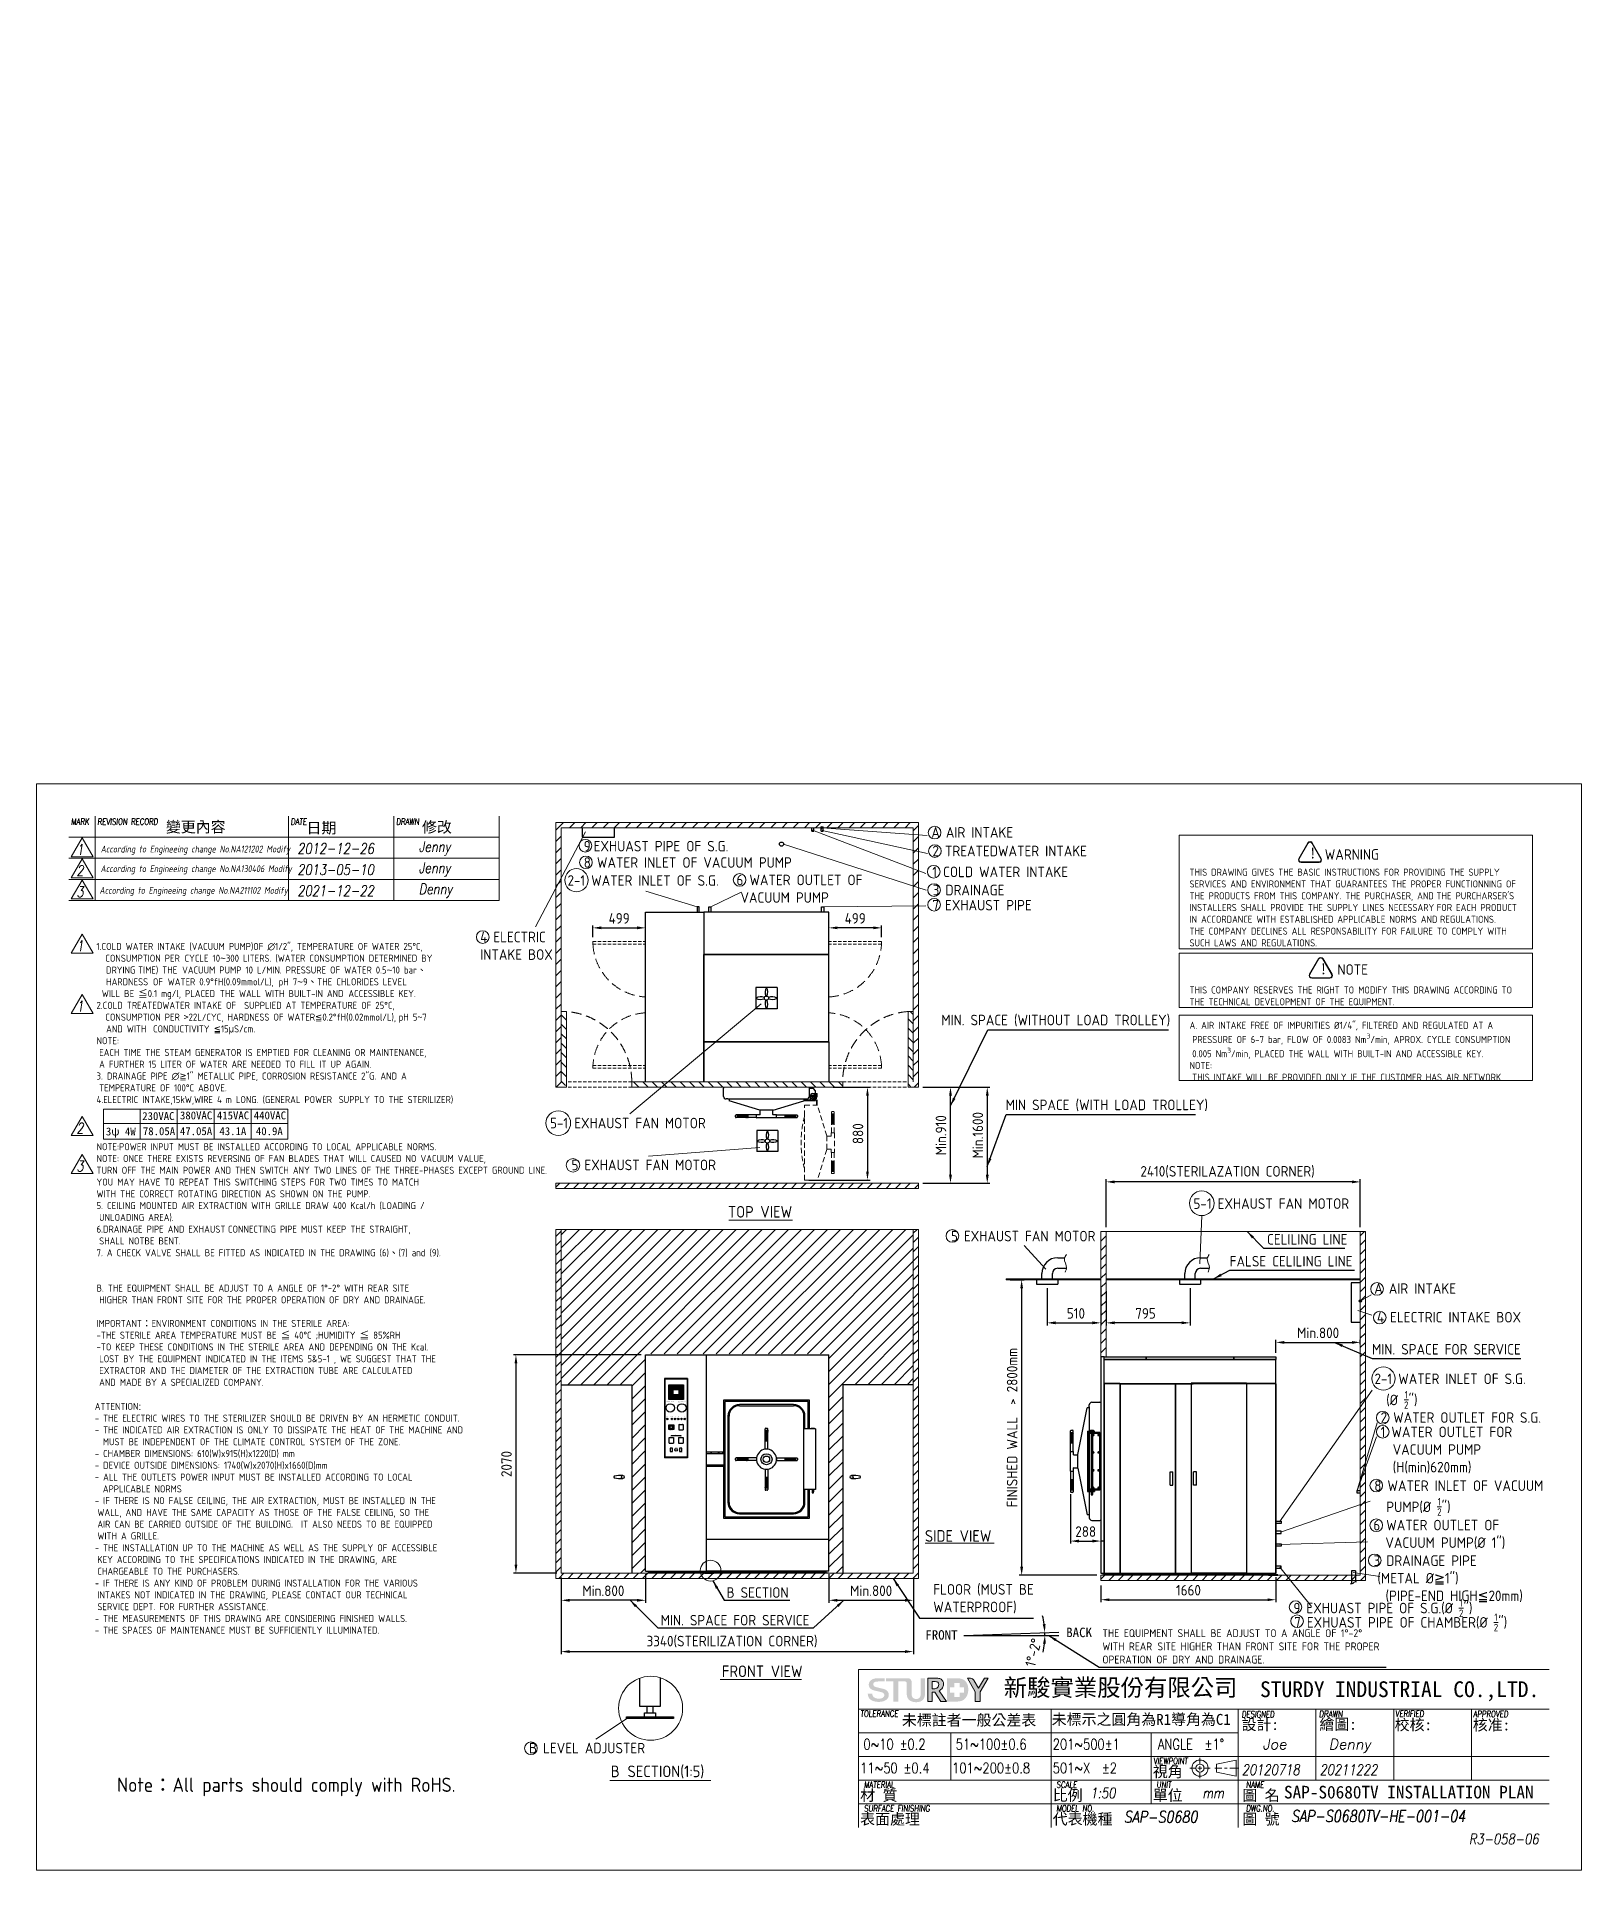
# Model space of a CAD drawing. Header units: millimetres. Extents: x -318593 to -214282, y -19600 to -2215.
# Drawn here: x -228932 to -214282, y -19600 to -2215 of the extents above; entities outside this region: 2.
import ezdxf

# ---------------------------------------------------------------- set-up
doc = ezdxf.new("R2010")
doc.units = ezdxf.units.MM
doc.header["$MEASUREMENT"] = 0
doc.linetypes.add('HIDDEN', pattern=[9.525, 6.35, -3.175])
doc.layers.get('0').update_dxf_attribs({"lineweight": 25})
for name, color, linetype, lineweight in [('D', 3, 'Continuous', 13), ('F', 7, 'Continuous', 15), ('H', 2, 'HIDDEN', 15), ('S', 4, 'Continuous', 15), ('T', 4, 'Continuous', 15), ('標註', 5, 'Continuous', 9)]:
    doc.layers.add(name, color=color, linetype=linetype, lineweight=lineweight)
doc.styles.get("Standard").update_dxf_attribs({"font": 'KAIU.TTF'})
doc.styles.add('STU25', font='isocp2.shx')
doc.styles.add('Text', font='romans.shx', dxfattribs={"width": 0.8, "oblique": 10})
doc.dimstyles.new('STU25', dxfattribs={"dimscale": 40, "dimtxt": 2.5, "dimasz": 2, "dimexe": 0.6, "dimexo": 1, "dimgap": 1, "dimtad": 1, "dimdsep": 46, "dimtxsty": 'STU25', "dimcen": 2, "dimazin": 2, "dimtfac": 1, "dimtmove": 0, "dimatfit": 3, "dimfxl": 0, "dimtolj": 1, "dimtzin": 0, "dimarcsym": 0})
doc.dimstyles.new('STU25$7', dxfattribs={"dimscale": 40, "dimtxt": 2.5, "dimasz": 2, "dimexe": 1.25, "dimexo": 0.625, "dimgap": 1, "dimtad": 0, "dimdec": 4, "dimdsep": 46, "dimtxsty": 'STU25', "dimcen": 2.5, "dimazin": 2, "dimtfac": 1, "dimtdec": 4, "dimtmove": 0, "dimatfit": 3, "dimfxl": 0, "dimtolj": 1, "dimtzin": 0, "dimarcsym": 0})
pattern_1 = [(45, (17799.336, -265.826), (-17.6776695, 17.6776695), [])]

msp = doc.modelspace()

# ---------------------------------------------------------------- texts
at = {"lineweight": -3}
for s, p in [('變更內容', (-227705.633, -9759.138)), ('日期', (-226372.12, -9769.026)), ('修改', (-225277.144, -9761.116))]:
    msp.add_text(s, height=103.7872, dxfattribs=at).set_placement(p)
for s, insert, char_height, width, attachment_point in [('{\\fArial|b0|i0|c0|p34;POWER}', (-222961.594, -15295.434), 3.5, 19.50054, 1), ('{\\fArial|b0|i0|c0|p34;CHAMBER PRESSURE GAUGE}', (-222959.352, -15158.274), 3.5, 77.43945, 1), ('{\\fArial|b0|i0|c0|p34;ADD WATER}', (-222907.593, -15297.201), 3.5, 29.9713, 5), ('{\\fArial|b0|i0|c0|p34;HEAT}', (-222877.093, -15297.201), 3.5, 19, 5), ('{\\fArial|b0|i0|c0|p34;STERI.}', (-222846.594, -15297.201), 3.5, 19, 5), ('{\\fArial|b0|i0|c0|p34;JACKET PRESSURE GAUGE}', (-222845.418, -15158.274), 3.5, 67.407, 1), ('{\\fArial|b0|i0|c0|p34;DRY}', (-222820.474, -15295.434), 3.5, 14.99983, 1), ('{\\fArial|b0|i0|c0|p34;COMPLETE}', (-222798.591, -15295.434), 3.5, 23.49974, 1), ('{\\fArial|b0|i0|c0|p34;EMERGENCY}', (-222928.44, -15428.579), 3.5, 23.5, 1), ('{\\fArial|b0|i0|c0|p34;TIMER}', (-222867.439, -15469.82), 3.5, 59.839, 5), ('{\\fArial|b0|i0|c0|p34;TEMP. CONTROL}', (-222840.428, -15361.576), 3.5, 56.42, 1), ('{\\fArial|b0|i0|c0|p34;STERI}.', (-222919.574, -15486.576), 3.5, 15.95257, 1), ('{\\fArial|b0|i0|c0|p34;OFF}', (-222919.476, -15633.645), 5, 16.49951, 1), ('{\\fArial|b0|i0|c0|p34;ON}', (-222917.476, -15589.585), 5, 14.49951, 1), ('{\\fArial|b0|i0|c0|p34;DRY}', (-222827.939, -15486.576), 3.5, 35.41234, 1)]:
    msp.add_mtext(s, dxfattribs=dict(insert=insert, char_height=char_height, width=width, attachment_point=attachment_point))
at = {"attachment_point": 1}
for s, insert, char_height in [('{\\fArial|b0|i0|c0|p34;VACUUM\\PRELEASE}', (-222877.378, -15585.351), 3.5), ('{\\fArial|b0|i0|c0|p34;NORMAL}', (-222836.434, -15633.733), 5), ('{\\fARIAL|b0|i0|c0|p34;LIQUID}', (-222833.434, -15589.733), 5)]:
    msp.add_mtext(s, dxfattribs=dict(at, insert=insert, char_height=char_height))
at = {"layer": 'D', "color": 4}
msp.add_text('SAP-S0680TV INSTALLATION PLAN', height=120, dxfattribs=at).set_placement((-217101.674, -18919.316))
at = {"layer": 'D', "attachment_point": 1}
for s, insert, char_height in [('{\\Fisocp2.shx;\\C3;A AIR INTAKE}', (-220446.508, -9709.56), 100), ('{\\Fisocp2.shx;\\C3;9\\H0.4x; \\H2.5x;EXHUAST PIPE OF S.G.}', (-223743.769, -9840.108), 100), ('{\\Fisocp3.shx;\\C3;2 \\Fisocp2.shx;TREATEDWATER INTAKE}', (-220435.679, -9885.919), 100), ('{\\Fisocp2.shx;\\C3;8 WATER INLET OF VACUUM PUMP}', (-223742.962, -9995.102), 100), ('{\\Fisocp2.shx;\\C3;6 WATER OUTLET OF \\P\\f???|b0|i0|c0|p65; \\Fisocp2.shx;VACUUM PUMP}', (-222294.101, -10160.659), 100), ('{\\Fisocp2.shx;\\C3;1 COLD WATER INTAKE }', (-220436.826, -10084.261), 100), ('{\\Fisocp2.shx;\\C3;3 DRAINAGE}', (-220433.289, -10256.554), 100), ('{\\Fisocp2.shx;\\C3;7 EXHAUST PIPE}', (-220436.558, -10399.671), 100), ('{\\Fisocp2.shx;4 ELECTRIC \\PINTAKE BOX}', (-224724.753, -10701.41), 100), ('{\\Fisocp2.shx;\\C3;MIN. SPACE (WITHOUT LOAD TROLLEY)}', (-220351.998, -11488.814), 100), ('{\\Fisocp2.shx;\\C3;MIN SPACE (WITH LOAD TROLLEY)}', (-219741.54, -12293.35), 100), ('{\\Fisocp2.shx;\\C3;5-1 EXHAUST FAN MOTOR}', (-224062.118, -12465.672), 100), ('{\\Fisocp2.shx;\\C3;5 EXHAUST FAN MOTOR}', (-223858.728, -12862.809), 100), ('{\\Fisocp2.shx;\\C3;5-1 EXHAUST FAN MOTOR}', (-217959.958, -13229.19), 100), ('{\\Fisocp2.shx;\\C3;5 EXHAUST FAN MOTOR}', (-220260.197, -13537.356), 100), ('{\\Fisocp2.shx;\\C3;CELILING LINE}', (-217262.526, -13567.949), 100), ('{\\Fisocp2.shx;\\C3;FALSE CELILING LINE}', (-217616.256, -13775.546), 100), ('{\\Fisocp2.shx;\\C3;A AIR INTAKE}', (-216245.73, -14034.393), 100), ('{\\Fisocp2.shx;\\C3;4 ELECTRIC INTAKE BOX}', (-216219.962, -14306.448), 100), ('{\\Fisocp2.shx;\\C3;MIN. SPACE FOR SERVICE}', (-216267.155, -14610.262), 100), ('{\\Fisocp2.shx;\\C11;SIDE VIEW}', (-220507.246, -16375.017), 110), ('{\\Fisocp2.shx;\\C3;3 DRAINAGE PIPE \\P\\f???|b0|i0|c0|p65; \\Fisocp2.shx;(METAL %%c\\f新細明體|b0|i0|c136|p32;≧\\Fisocp2.shx;1")\\P  (PIPE-END HIGH\\f新細明體|b0|i0|c136|p32;≦\\Fisocp2.shx;20mm)}', (-216252.883, -16614.176), 100), ('{\\Fisocp2.shx;\\C3;B SECTION}', (-222388.47, -16916.796), 100), ('{\\Fisocp2.shx;FLOOR (MUST BE \\PWATERPROOF)}', (-220428.258, -16886.792), 100), ('\\A1;{\\Fisocp2.shx;9 EXHUAST PIPE OF S.G.(%%C \\H0.7x;\\S1/2;\\H1.429x;")}', (-217012.1, -17029.981), 100), ('{\\Fisocp2.shx;\\C3;MIN. SPACE FOR SERVICE}', (-223013.725, -17179.086), 100), ('\\A1;{\\Fisocp2.shx;7 EXHUAST PIPE OF CHAMBER(%%C \\H0.7x;\\S1/2;\\H1.429x;")}', (-217005.161, -17165.578), 100), ('FRONT', (-220503.607, -17323.582), 90), ('{\\f標楷體|b0|i0|c136|p2;BACK}', (-219167.188, -17299.663), 90), ('{\\Fisocp2.shx;\\C3;THE EQUIPMENT SHALL BE ADJUST TO A ANGLE OF 1%%d-2%%d\\PWITH REAR\\f標楷體|b0|i0|c136|p2; \\Fisocp2.shx;SITE HIGHER THAN FRONT SITE FOR THE PROPER \\POPERATION OF DRY AND DRAINAGE.}', (-218823.913, -17314.739), 75), ('{\\Fisocp2.shx;\\C11;FRONT VIEW}', (-222432.556, -17658.302), 110), ('{\\Fisocp2.shx;\\C11;B\\f標楷體|b0|i0|c136|p65; \\Fisocp2.shx;SECTION(1:5)}', (-223486.37, -18607.296), 110)]:
    msp.add_mtext(s, dxfattribs=dict(at, insert=insert, char_height=char_height))
at = {"layer": 'D', "color": 11, "attachment_point": 1, "style": 'STU25'}
for s, insert, char_height in [('{\\f標楷體|b0|i0|c136|p65;!}', (-216863.134, -9906.89), 100), ('WARNING', (-216715.105, -9918.83), 100), ('\\A1;\\P\\f標楷體|b0|i0|c136|p65; \\P\\Fisocp2.shx|c136;THIS DRAWING GIVES THE BASIC INSTRUCTIONS FOR PROVIDING THE SUPPLY \\PSERVICES AND ENVIRONMENT THAT GUARANTEES THE PROPER FUNCTIONNING OF \\PTHE PRODUCTS FROM THIS COMPANY. THE PURCHASER, AND\\f???|b0|i0|c0|p65; \\Fisocp2.shx|c136;THE PURCHARSER\'S \\PINSTALLERS SHALL PROVIDE THE SUPPLY LlNES NECESSARY\\f???|b0|i0|c0|p65; \\Fisocp2.shx|c136;FOR EACH PRODUCT \\PIN ACCORDANCE WITH ESTABLlSHED APPLlCABLE NORMS AND\\f???|b0|i0|c0|p65; \\Fisocp2.shx|c136;REGULATIONS. \\PTHE COMPANY DECLlNES ALL RESPONSABILlTY FOR FAILURE TO COMPLY WITH \\PSUCH LAWS AND REGULATIONS.\\P\\P\\P\\PTHIS COMPANY RESERVES THE RIGHT TO MODIFY THIS DRAWING ACCORDING TO \\PTHE TECHNICAL DEVELOPMENT OF THE EQUIPMENT.\\P\\PA. AIR INTAKE FREE OF IMPURITIES %%C1/4"\\fISOCP2|b0|i1|c0|p2;, \\Fisocp2.shx|c136;FILTERED AND REGULATED AT A \\P\\f???|b0|i0|c0|p65; \\Fisocp2.shx|c136;PRESSURE OF 6-7 bar, FLOW OF 0.0083 Nm{\\H0.7x;\\S3^ ;}/min, APROX. CYCLE CONSUMPTION \\P\\f???|b0|i0|c0|p65; \\Fisocp2.shx|c136;0.005 Nm{\\H0.7x;\\S3^ ;}/min, PLACED THE WALL WITH BUILT-IN AND ACCESSIBLE KEY.\\PNOTE:\\P\\f???|b0|i0|c0|p65; \\Fisocp2.shx|c136;THIS INTAKE WILL BE PROVIDED ONLY IF THE CUSTOMER HAS AIR NETWORK.', (-217997.314, -9880.214), 67), ('{\\A1;}\\P{\\A1;}\\P{\\A1;1.COLD WATER INTAKE (VACUUM PUMP)OF ∅1/2", TEMPERATURE OF WATER 25°C,}\\P{\\A1;\\f標楷體|b0|i0|c136|p2; }{\\A1;\\Fisocp2.shx; CONSUMPTION PER}{\\A1;\\f標楷體|b0|i0|c136|p2; }{\\A1;\\Fisocp2.shx;CYCLE 10}{\\A1;\\f@Arial Unicode MS|b0|i0|c136|p34;~}{\\A1;\\Fisocp2.shx;300 LITERS. (WATER CONSUMPTION DETERMINED BY}\\P{\\A1;\\f@Arial Unicode MS|b0|i0|c136|p2;  }{\\A1;\\Fisocp2.shx; DRYING}{\\A1;\\f@Arial Unicode MS|b0|i0|c136|p2; }{\\A1;\\Fisocp2.shx;TIME) THE}{\\A1;\\f標楷體|b0|i0|c136|p2; }{\\A1;\\Fisocp2.shx;VACUUM PUMP 10 L/MIN. PRESSURE OF WATER 0.5}{\\A1;\\f@Arial Unicode MS|b0|i0|c136|p34;~}{\\A1;\\Fisocp2.shx;10 bar}{\\A1;\\f標楷體|b0|i0|c136|p65;、}\\P{\\A1;\\f標楷體|b0|i0|c136|p65;  }{\\A1;\\Fisocp2.shx;HARDNESS}{\\A1;\\f標楷體|b0|i0|c136|p2; }{\\A1;\\Fisocp2.shx;OF}{\\A1;\\f標楷體|b0|i0|c136|p2; }{\\A1;\\Fisocp2.shx;WATER 0.9°fH(0.09mmol/L),}{\\A1;\\f標楷體|b0|i0|c136|p2; }{\\A1;\\Fisocp2.shx;pH 7}{\\A1;\\f@Arial Unicode MS|b0|i0|c136|p34;~}{\\A1;\\Fisocp2.shx;9}{\\A1;\\f標楷體|b0|i0|c136|p65;、}{\\A1;\\Fisocp2.shx;THE CHLORIDES LEVEL }\\P{\\A1;\\F???;  }{\\A1;\\Fisocp2.shx;WILL BE }{\\A1;\\f標楷體|b0|i0|c136|p65;≦}{\\A1;\\Fisocp2.shx;0.1 mg/l, PLACED}{\\A1;\\f標楷體|b0|i0|c136|p2; }{\\A1;\\Fisocp2.shx;THE WALL WITH BUILT-IN AND}{\\A1;\\f標楷體|b0|i0|c136|p2; }{\\A1;\\Fisocp2.shx;ACCESSIBLE KEY.}\\P{\\A1;\\Fisocp2.shx;2.COLD TREATEDWATER INTAKE OF  SUPPLIED AT TEMPERATURE OF 25°C,}\\P{\\A1;\\Fisocp2.shx; }{\\A1;\\f標楷體|b0|i0|c136|p2; }{\\A1;\\Fisocp2.shx;CONSUMPTION PER }{\\A1;\\f標楷體|b0|i0|c136|p65;>}{\\A1;\\Fisocp2.shx;22L/CYC, HARDNESS OF WATER}{\\A1;\\f新細明體|b0|i0|c136|p16;≦}{\\A1;\\Fisocp2.shx;0.2°fH(0.02mmol/L),}{\\A1;\\f新細明體|b0|i0|c136|p2; }{\\A1;\\Fisocp2.shx;pH 5}{\\A1;\\f標楷體|b0|i0|c136|p65;~}{\\A1;\\Fisocp2.shx;7}\\P{\\A1;\\f標楷體|b0|i0|c136|p2;  }{\\A1;\\Fisocp2.shx;AND WITH }{\\A1;\\F???; }{\\A1;\\Fisocp2.shx;CONDUCTIVITY }{\\A1;\\f新細明體|b0|i0|c136|p16;≦}{\\A1;\\Fisocp2.shx;15}{\\A1;\\f新細明體|b0|i0|c136|p16;μ}{\\A1;\\Fisocp2.shx;S/cm.}\\P{\\A1;\\Fisocp2.shx;NOTE:}\\P{\\A1;\\F????; }{\\A1;\\Fisocp2.shx;EACH TIME THE STEAM GENERATOR IS EMPTIED FOR CLEANING OR MAINTENANCE, }\\P{\\A1;\\F????; }{\\A1;\\Fisocp2.shx;A FURTHER 15 LITER OF WATER ARE NEEDED TO FILL IT UP AGAIN.}\\P{\\A1;\\Fisocp2.shx;3. DRAINAGE PIPE ∅}{\\A1;\\f新細明體|b0|i0|c136|p16;≧}{\\A1;\\Fisocp2.shx;1" METALLIC PIPE, CORROSION RESISTANCE 2"G. AND A }\\P{\\A1;\\F???; }{\\A1;\\Fisocp2.shx;TEMPERATURE OF 100°C ABOVE.}\\P{\\A1;\\Fisocp2.shx;4.ELECTRIC INTAKE,15kW,WIRE 4 m LONG. (GENERAL POWER }{\\A1;\\F???; }{\\A1;\\Fisocp2.shx;SUPPLY TO THE STERILIZER)}\\P{\\A1;\\Fisocp2.shx;}\\P{\\A1;\\Fisocp2.shx;}\\P{\\A1;\\Fisocp2.shx;}\\P{\\A1;\\Fisocp2.shx;NOTE:POWER INPUT MUST BE INSTALLED ACCORDING TO LOCAL APPLICABLE NORMS.}\\P{\\A1;NOTE: ONCE THERE EXISTS REVERSING OF FAN BLADES THAT WILL CAUSED NO VACUUM VALUE, }\\P{\\A1;TURN OFF THE MAIN POWER AND THEN SWITCH ANY TWO LINES OF THE THREE-PHASES EXCEPT GROUND LINE. }\\P{\\A1;YOU MAY HAVE TO REPEAT THIS SWITCHING STEPS FOR TWO TIMES TO MATCH }\\P{\\A1;WITH THE CORRECT ROTATING DIRECTION AS SHOWN ON THE PUMP. }\\P{\\A1;\\Fisocp2.shx;5. CEILING MOUNTED AIR EXTRACTION WITH GRILLE DRAW 400 Kcal/h (LOADING / }\\P{\\A1;\\F???; }{\\A1;\\Fisocp2.shx;UNLOADING AREA).}\\P{\\A1;\\Fisocp2.shx;6.DRAINAGE PIPE AND EXHAUST}{\\A1;\\F????; }{\\A1;\\Fisocp2.shx;CONNECTING PIPE MUST KEEP THE STRAIGHT,}\\P{\\A1;\\F????; }{\\A1;\\Fisocp2.shx;SHALL NOTBE BENT.}\\P{\\A1;\\Fisocp2.shx;7. A CHECK VALVE SHALL BE FITTED AS INDICATED IN THE DRAWING (6)}{\\A1;\\f新細明體|b0|i0|c136|p16;、}{\\A1;\\Fisocp2.shx;(7) and (9).}\\P{\\A1;\\Fisocp2.shx;}\\P{\\A1;\\Fisocp2.shx;}\\P{\\A1;\\Fisocp2.shx;B. THE EQUIPMENT SHALL BE ADJUST TO A ANGLE OF 1°-2° WITH REAR SITE }\\P{\\A1;\\F???; }{\\A1;\\Fisocp2.shx;HIGHER THAN FRONT SITE FOR THE PROPER OPERATION OF DRY AND DRAINAGE.}\\P{\\A1;\\Fisocp2.shx;}\\P{\\A1;\\Fisocp2.shx;IMPORTANT}{\\A1;\\f標楷體|b0|i0|c136|p65;：}{\\A1;\\Fisocp2.shx;ENVIRONMENT CONDITIONS IN THE STERILE AREA:}\\P{\\A1;\\Fisocp2.shx;-THE STERILE AREA TEMPERATURE MUST BE }{\\A1;\\f標楷體|b0|i0|c136|p65;≦}{\\A1;\\Fisocp2.shx; 40°C ;HUMIDITY }{\\A1;\\f標楷體|b0|i0|c136|p65;≦}{\\A1;\\Fisocp2.shx; 85%RH}\\P{\\A1;\\Fisocp2.shx;-TO KEEP THESE CONDITIONS IN THE STERILE AREA AND DEPENDING ON THE Kcal. }\\P{\\A1;\\F???; }{\\A1;\\Fisocp2.shx;LOST BY THE EQUIPMENT INDICATED IN THE ITEMS 5&5-1 , WE SUGGEST THAT THE }\\P{\\A1;\\F???; }{\\A1;\\Fisocp2.shx;EXTRACTOR AND THE DIAMETER OF THE EXTRACTION TUBE ARE CALCULATED }\\P{\\A1;\\F???; }{\\A1;\\Fisocp2.shx;AND MADE BY A SPECIALIZED COMPANY.}', (-228363.77, -10584.228), 67), ('{\\f標楷體|b0|i0|c136|p65;!}', (-216761.591, -11004.712), 100), ('NOTE', (-216595.007, -11010.043), 100), ('{\\f標楷體|b0|i0|c136|p65;230VAC}', (-227930.406, -12411.706), 75), ('{\\f標楷體|b0|i0|c136|p65;380VAC}', (-227572.523, -12405.52), 75), ('{\\f標楷體|b0|i0|c136|p65;415VAC}', (-227222.523, -12405.52), 75), ('{\\f標楷體|b0|i0|c136|p65;440VAC}', (-226872.523, -12405.52), 75), ('{\\f標楷體|b0|i0|c136|p65;3ψ 4W}', (-228274.841, -12557.744), 75), ('{\\f標楷體|b0|i0|c136|p65;78.05A}', (-227924.324, -12555.075), 75), ('{\\f標楷體|b0|i0|c136|p65;47.05A}', (-227572.852, -12555.075), 75), ('{\\f標楷體|b0|i0|c136|p65;43.1A}', (-227198.499, -12555.075), 75), ('{\\f標楷體|b0|i0|c136|p65;40.9A}', (-226852.527, -12555.075), 75), ('\\PATTENTION{\\fArial|b0|i0|c0|p34;:\\P}- THE ELECTRIC WIRES TO THE STERILIZER SHOULD BE DRIVEN BY AN HERMETIC CONDUIT.  \\P- THE INDICATED AIR EXTRACTION IS ONLY TO DISSIPATE THE HEAT OF THE MACHINE AND \\P  MUST BE INDEPENDENT OF THE CLIMATE CONTROL SYSTEM OF THE ZONE.\\P- CHAMBER DIMENSIONS: 610(W)x915(H)x1220(D) mm\\P- DEVICE OUTSIDE DIMENSIONS: 1740(W)x2070(H)x1660(D)mm\\P- ALL THE OUTLETS POWER INPUT MUST BE INSTALLED ACCORDING TO LOCAL \\P  APPLICABLE NORMS\\P- IF THERE IS NO FALSE CEILING, THE AIR EXTRACTION, MUST BE INSTALLED IN THE \\P{\\f???|b0|i0|c0|p65; }WALL, AND HAVE THE SAME CAPACITY AS THOSE OF THE FALSE CEILING, SO THE \\P{\\f???|b0|i0|c0|p65; }AIR CAN BE CARRIED OUTSIDE OF THE BUILDING.  IT ALSO NEEDS TO BE EQUIPPED \\P{\\f???|b0|i0|c0|p65; }WITH A GRILLE.\\P- THE INSTALLATION UP TO THE MACHINE AS WELL AS THE SUPPLY OF ACCESSIBLE \\P{\\f???|b0|i0|c0|p65; }KEY ACCORDING TO THE SPECIFICATIONS INDICATED IN THE DRAWING, ARE \\P{\\f???|b0|i0|c0|p65; }CHARGEABLE TO THE PURCHASERS. \\P- IF THERE IS ANY KIND OF PROBLEM DURING INSTALLATION FOR THE VARIOUS \\P{\\f???|b0|i0|c0|p65; }INTAKES NOT INDICATED IN THE DRAWING, PLEASE CONTACT OUR TECHNICAL \\P{\\f???|b0|i0|c0|p65; }SERVICE DEPT. FOR FURTHER ASSISTANCE.\\P- THE MEASUREMENTS OF THIS DRAWING ARE CONSIDERING FINISHED WALLS.\\P- THE SPACES OF MAINTENANCE MUST BE SUFFICIENTLY ILLUMINATED.', (-228380.489, -15056.743), 67)]:
    msp.add_mtext(s, dxfattribs=dict(at, insert=insert, char_height=char_height))
at = {"layer": 'D', "attachment_point": 1, "style": 'STU25'}
for s, insert, char_height in [('{\\C3;2-1 WATER INLET OF S.G.}', (-223897.164, -10165.735), 100), ('{\\C11;TOP VIEW}', (-222375.19, -13302.057), 110), ('\\A1;2-1 WATER INLET OF S.G.\\P{\\f????|b0|i0|c0|p54;   }(%%C {\\H0.7x;\\S1/2;}")', (-216243.318, -14890.194), 100), ('{\\C3;2 WATER OUTLET FOR S.G.}', (-216184.83, -15257.705), 100), ('{\\C3;1 WATER OUTLET FOR \\P  VACUUM PUMP\\P  (H(min)620mm)}', (-216185.26, -15394.259), 100), ('\\A1;8 WATER INLET OF VACUUM\\P  PUMP(%%C {\\H0.7x;\\S1/2;}")', (-216245.48, -15903.765), 100), ('6 WATER OUTLET OF  \\P  VACUUM PUMP(%%C 1")', (-216254.473, -16277.097), 100), ('{\\C3;B LEVEL ADJUSTER}', (-224262.238, -18391.554), 100)]:
    msp.add_mtext(s, dxfattribs=dict(at, insert=insert, char_height=char_height))
at = {"layer": 'D', "color": 0, "insert": (-228168.53, -18722.056), "char_height": 135.00867, "attachment_point": 1, "style": 'STU25'}
msp.add_mtext('Note{\\f標楷體|b0|i0|c136|p65;：}All parts should comply with RoHS.', dxfattribs=at)
at = {"layer": 'F', "color": 1, "lineweight": 15, "style": 'Text', "oblique": 5, "width": 0.8}
for s, p in [('MARK', (-228605.002, -9687.488)), ('REVISION RECORD', (-228355.002, -9687.488)), ('DATE', (-226521.502, -9687.488)), ('DRAWN', (-225521.502, -9687.488))]:
    msp.add_text(s, height=60, dxfattribs=at).set_placement(p)
at = {"layer": 'T', "lineweight": 20, "style": 'Text', "oblique": 10, "width": 0.8}
for s, height, p in [('1', 100, (-228554.584, -9972.852)), ('2012-12-26', 100, (-226459.445, -9963.103)), ('Jenny', 100, (-225307.824, -9945.547)), ('2', 100, (-228554.584, -10172.852)), ('2013-05-10', 100, (-226459.445, -10163.103)), ('Jenny', 100, (-225307.824, -10145.547)), ('Denny', 100, (-225307.824, -10345.547)), ('3', 100, (-228554.584, -10372.852)), ('2021-12-22', 100, (-226459.445, -10363.103)), ('1', 100, (-228554.584, -10885.619)), ('1', 100, (-228554.584, -11458.093)), ('2', 100, (-228554.584, -12613.86)), ('3', 100, (-228554.584, -12974.474)), ('20120718', 99.9999, (-217501.388, -18696.854)), ('20211222', 99.9999, (-216763.889, -18696.854)), ('1:50', 99.9999, (-218938.778, -18917.829)), ('mm', 99.9999, (-217875.873, -18917.546)), ('SAP-S0680', 109.9999, (-218619.934, -19148.498)), ('SAP-S0680TV-HE-001-04', 109.99989, (-217033.515, -19141.505))]:
    msp.add_text(s, height=height, dxfattribs=at).set_placement(p)
at = {"layer": 'T', "lineweight": 20, "style": 'Text', "oblique": 10}
for s, p in [('Joe', (-217304.367, -18454.729)), ('Denny', (-216676.529, -18454.729))]:
    msp.add_text(s, height=99.9999, dxfattribs=at).set_placement(p)
at = {"layer": 'T', "linetype": 'Continuous', "lineweight": 20, "attachment_point": 1, "style": 'Text'}
for s, insert, char_height in [('{\\Fisocp2.shx|c136;According to Engineeing change No.NA121202 Modify}', (-228324.104, -9885.502), 65), ('{\\Fisocp2.shx|c136;According to Engineeing change No.NA130406 Modify}', (-228325.461, -10071.824), 65), ('{\\Fisocp2.shx|c136;According to Engineeing change No.NA211102 Modify}', (-228335.883, -10276.79), 65), ('{R3-058-06}', (-215347.326, -19253.772), 99.9999)]:
    msp.add_mtext(s, dxfattribs=dict(at, insert=insert, char_height=char_height))
at = {"layer": '標註', "char_height": 20, "attachment_point": 1}
for insert in [(-215875.215, -2215.475), (-215729.292, -2277.19), (-318593.056, -8961.393), (-318447.134, -9023.108)]:
    msp.add_mtext('\\A1;', dxfattribs=dict(at, insert=insert))

# ---------------------------------------------------------------- blocks, each defined once
blk = doc.blocks.new('*D1')
at = {"layer": 'D', "color": 0, "lineweight": -2}
for start, end in [(7.9695, 13.9389), (0, 2), (348.0611, 354.0305)]:
    blk.add_arc((-220137, -17373), 768, start, end, dxfattribs=at)
at = {"layer": 'D', "color": 0}
for points in [[(-219390, -17267), (-219363, -17265), (-219370, -17346)], [(-219360, -17453), (-219387, -17452), (-219369, -17373)]]:
    blk.add_solid(points, dxfattribs=at)
at = {"layer": 'Defpoints', "color": 0}
for p in [(-220137, -17373), (-220137, -17373), (-219369, -17355), (-219237, -17341), (-219236, -17373)]:
    blk.add_point(p, dxfattribs=at)
at = {"layer": 'D', "color": 0, "insert": (-219479, -17535), "char_height": 100, "attachment_point": 5, "rotation": 76.1652, "style": 'STU25'}
blk.add_mtext('1%%D-2%%D', dxfattribs=at)
blk = doc.blocks.new('*D4')
at = {"layer": 'D', "color": 0, "lineweight": -2}
for p, q in [((-221377, -12176), (-221028, -12176)), ((-221052, -12256), (-221052, -12976)), ((-221608, -13056), (-221028, -13056))]:
    blk.add_line(p, q, dxfattribs=at)
at = {"layer": 'D', "color": 0}
for points in [[(-221039, -12256), (-221065, -12256), (-221052, -12176)], [(-221065, -12976), (-221039, -12976), (-221052, -13056)]]:
    blk.add_solid(points, dxfattribs=at)
at = {"layer": 'Defpoints', "color": 0}
for p in [(-221417, -12176), (-221648, -13056), (-221052, -13056)]:
    blk.add_point(p, dxfattribs=at)
at = {"layer": 'D', "color": 0, "insert": (-221142, -12616), "char_height": 100, "attachment_point": 5, "rotation": 90, "style": 'STU25'}
blk.add_mtext('\\A1;880', dxfattribs=at)
blk = doc.blocks.new('*D6')
at = {"layer": 'D', "color": 0, "lineweight": -2}
for p, q in [((-223197, -14713), (-224410, -14713)), ((-224386, -14793), (-224386, -16703)), ((-223997, -16783), (-224410, -16783))]:
    blk.add_line(p, q, dxfattribs=at)
at = {"layer": 'D', "color": 0}
for points in [[(-224373, -14793), (-224399, -14793), (-224386, -14713)], [(-224399, -16703), (-224373, -16703), (-224386, -16783)]]:
    blk.add_solid(points, dxfattribs=at)
at = {"layer": 'Defpoints', "color": 0}
for p in [(-223157, -14713), (-224386, -16783), (-223957, -16783)]:
    blk.add_point(p, dxfattribs=at)
at = {"layer": 'D', "color": 0, "insert": (-224476, -15748), "char_height": 100, "attachment_point": 5, "rotation": 90, "style": 'STU25'}
blk.add_mtext('\\A1;2070', dxfattribs=at)
blk = doc.blocks.new('*D7')
at = {"layer": 'D', "color": 0, "lineweight": -2}
for p, q in [((-220527, -12176), (-220241, -12176)), ((-220265, -13006), (-220265, -12256)), ((-220527, -13086), (-220241, -13086))]:
    blk.add_line(p, q, dxfattribs=at)
at = {"layer": 'D', "color": 0}
for points in [[(-220251, -12256), (-220278, -12256), (-220265, -12176)], [(-220278, -13006), (-220251, -13006), (-220265, -13086)]]:
    blk.add_solid(points, dxfattribs=at)
at = {"layer": 'Defpoints', "color": 0}
for p in [(-220567, -12176), (-220265, -12176), (-220567, -13086)]:
    blk.add_point(p, dxfattribs=at)
at = {"layer": 'D', "color": 0, "insert": (-220355, -12631), "char_height": 100, "attachment_point": 5, "rotation": 90, "style": 'STU25'}
blk.add_mtext('\\A1;{\\Fisocp2.shx;Min.910}', dxfattribs=at)
blk = doc.blocks.new('*D8')
at = {"layer": 'D', "color": 0, "lineweight": -2}
for p, q in [((-220527, -12176), (-219892, -12176)), ((-219916, -12256), (-219916, -13006)), ((-220527, -13086), (-219892, -13086))]:
    blk.add_line(p, q, dxfattribs=at)
at = {"layer": 'D', "color": 0}
for points in [[(-219902, -12256), (-219929, -12256), (-219916, -12176)], [(-219929, -13006), (-219902, -13006), (-219916, -13086)]]:
    blk.add_solid(points, dxfattribs=at)
at = {"layer": 'Defpoints', "color": 0}
for p in [(-220567, -12176), (-220567, -13086), (-219916, -13086)]:
    blk.add_point(p, dxfattribs=at)
at = {"layer": 'D', "color": 0, "insert": (-220006, -12631), "char_height": 100, "attachment_point": 5, "rotation": 90, "style": 'STU25'}
blk.add_mtext('\\A1;{\\Fisocp2.shx;Min.1600}', dxfattribs=at)
blk = doc.blocks.new('*D9')
at = {"layer": 'D', "color": 0, "lineweight": -2}
for p, q in [((-223957, -16823), (-223957, -17064)), ((-223157, -16793), (-223157, -17064)), ((-223237, -17040), (-223877, -17040))]:
    blk.add_line(p, q, dxfattribs=at)
at = {"layer": 'D', "color": 0}
for points in [[(-223877, -17027), (-223877, -17054), (-223957, -17040)], [(-223237, -17054), (-223237, -17027), (-223157, -17040)]]:
    blk.add_solid(points, dxfattribs=at)
at = {"layer": 'Defpoints', "color": 0}
for p in [(-223957, -16783), (-223157, -16753), (-223957, -17040)]:
    blk.add_point(p, dxfattribs=at)
at = {"layer": 'D', "color": 0, "insert": (-223557, -16950), "char_height": 100, "attachment_point": 5, "style": 'STU25'}
blk.add_mtext('\\A1;{\\Fisocp2.shx;Min.800}', dxfattribs=at)
blk = doc.blocks.new('*D10')
at = {"layer": 'D', "color": 0, "lineweight": -2}
for p, q in [((-217178, -14693), (-217178, -14571)), ((-217098, -14595), (-216458, -14595)), ((-216378, -14613), (-216378, -14571))]:
    blk.add_line(p, q, dxfattribs=at)
at = {"layer": 'D', "color": 0}
for points in [[(-217098, -14582), (-217098, -14609), (-217178, -14595)], [(-216458, -14609), (-216458, -14582), (-216378, -14595)]]:
    blk.add_solid(points, dxfattribs=at)
at = {"layer": 'Defpoints', "color": 0}
for p in [(-216378, -14595), (-217178, -14733), (-216378, -14653)]:
    blk.add_point(p, dxfattribs=at)
at = {"layer": 'D', "color": 0, "insert": (-216778, -14505), "char_height": 100, "attachment_point": 5, "style": 'STU25'}
blk.add_mtext('\\A1;{\\Fisocp2.shx;Min.800}', dxfattribs=at)
blk = doc.blocks.new('*D11')
at = {"layer": 'D', "color": 0, "lineweight": -2}
for p, q in [((-217178, -16820), (-217178, -17059)), ((-218838, -16900), (-218838, -17059)), ((-218758, -17035), (-217258, -17035))]:
    blk.add_line(p, q, dxfattribs=at)
at = {"layer": 'D', "color": 0}
for points in [[(-218758, -17022), (-218758, -17048), (-218838, -17035)], [(-217258, -17048), (-217258, -17022), (-217178, -17035)]]:
    blk.add_solid(points, dxfattribs=at)
at = {"layer": 'Defpoints', "color": 0}
for p in [(-218838, -16860), (-217178, -16780), (-217178, -17035)]:
    blk.add_point(p, dxfattribs=at)
at = {"layer": 'D', "color": 0, "insert": (-218008, -16945), "char_height": 100, "attachment_point": 5, "style": 'STU25'}
blk.add_mtext('\\A1;1660', dxfattribs=at)
blk = doc.blocks.new('*D12')
at = {"layer": 'D', "color": 0, "lineweight": -2}
for p, q in [((-219126, -16034), (-219126, -16503)), ((-219046, -16479), (-218918, -16479)), ((-218838, -16387), (-218838, -16503))]:
    blk.add_line(p, q, dxfattribs=at)
at = {"layer": 'D', "color": 0}
for points in [[(-219046, -16465), (-219046, -16492), (-219126, -16479)], [(-218918, -16492), (-218918, -16465), (-218838, -16479)]]:
    blk.add_solid(points, dxfattribs=at)
at = {"layer": 'Defpoints', "color": 0}
for p in [(-219126, -15994), (-218838, -16347), (-218838, -16479)]:
    blk.add_point(p, dxfattribs=at)
at = {"layer": 'D', "color": 0, "insert": (-218982, -16389), "char_height": 100, "attachment_point": 5, "style": 'STU25'}
blk.add_mtext('\\A1;288', dxfattribs=at)
blk = doc.blocks.new('*D13')
at = {"layer": 'D', "color": 0, "lineweight": -2}
for p, q in [((-219348, -14082), (-219348, -14434)), ((-218838, -14082), (-218838, -14434)), ((-219268, -14410), (-218918, -14410))]:
    blk.add_line(p, q, dxfattribs=at)
at = {"layer": 'D', "color": 0}
for points in [[(-219268, -14396), (-219268, -14423), (-219348, -14410)], [(-218918, -14423), (-218918, -14396), (-218838, -14410)]]:
    blk.add_solid(points, dxfattribs=at)
at = {"layer": 'Defpoints', "color": 0}
for p in [(-219348, -14042), (-218838, -14042), (-218838, -14410)]:
    blk.add_point(p, dxfattribs=at)
at = {"layer": 'D', "color": 0, "insert": (-219075, -14320), "char_height": 100, "attachment_point": 5, "style": 'STU25'}
blk.add_mtext('\\A1;510', dxfattribs=at)
blk = doc.blocks.new('*D14')
at = {"layer": 'D', "color": 0, "lineweight": -2}
for p, q in [((-218788, -14110), (-218788, -14434)), ((-217993, -14082), (-217993, -14434)), ((-218073, -14410), (-218708, -14410))]:
    blk.add_line(p, q, dxfattribs=at)
at = {"layer": 'D', "color": 0}
for points in [[(-218708, -14396), (-218708, -14423), (-218788, -14410)], [(-218073, -14423), (-218073, -14396), (-217993, -14410)]]:
    blk.add_solid(points, dxfattribs=at)
at = {"layer": 'Defpoints', "color": 0}
for p in [(-218788, -14070), (-217993, -14042), (-218788, -14410)]:
    blk.add_point(p, dxfattribs=at)
at = {"layer": 'D', "color": 0, "insert": (-218415, -14320), "char_height": 100, "attachment_point": 5, "style": 'STU25'}
blk.add_mtext('\\A1;795', dxfattribs=at)
blk = doc.blocks.new('*D15')
at = {"layer": 'D', "color": 0, "lineweight": -2}
for p, q in [((-219698, -14003), (-219566, -14003)), ((-219590, -14083), (-219590, -16723)), ((-218878, -16803), (-219614, -16803))]:
    blk.add_line(p, q, dxfattribs=at)
at = {"layer": 'D', "color": 0}
for points in [[(-219576, -14083), (-219603, -14083), (-219590, -14003)], [(-219603, -16723), (-219576, -16723), (-219590, -16803)]]:
    blk.add_solid(points, dxfattribs=at)
at = {"layer": 'Defpoints', "color": 0}
for p in [(-219738, -14003), (-219590, -16803), (-218838, -16803)]:
    blk.add_point(p, dxfattribs=at)
at = {"layer": 'D', "color": 0, "insert": (-219680, -15403), "char_height": 100, "attachment_point": 5, "rotation": 90, "style": 'STU25'}
blk.add_mtext('\\A1;{\\Fisocp2.shx;FINISHED WALL } > {\\Fisocp2.shx;2800mm}', dxfattribs=at)
blk = doc.blocks.new('*D16')
at = {"layer": 'D', "color": 0, "lineweight": -2}
for p, q in [((-221417, -16793), (-221417, -17064)), ((-220617, -16823), (-220617, -17064)), ((-221337, -17040), (-220697, -17040))]:
    blk.add_line(p, q, dxfattribs=at)
at = {"layer": 'D', "color": 0}
for points in [[(-221337, -17027), (-221337, -17054), (-221417, -17040)], [(-220697, -17054), (-220697, -17027), (-220617, -17040)]]:
    blk.add_solid(points, dxfattribs=at)
at = {"layer": 'Defpoints', "color": 0}
for p in [(-221417, -16753), (-220617, -16783), (-220617, -17040)]:
    blk.add_point(p, dxfattribs=at)
at = {"layer": 'D', "color": 0, "insert": (-221017, -16950), "char_height": 100, "attachment_point": 5, "style": 'STU25'}
blk.add_mtext('\\A1;{\\Fisocp2.shx;Min.800}', dxfattribs=at)
blk = doc.blocks.new('*D17')
at = {"layer": 'D', "color": 0, "lineweight": -2}
for p, q in [((-223656, -10754), (-223656, -10641)), ((-223576, -10665), (-223237, -10665)), ((-223157, -10754), (-223157, -10641))]:
    blk.add_line(p, q, dxfattribs=at)
at = {"layer": 'D', "color": 0}
for points in [[(-223576, -10651), (-223576, -10678), (-223656, -10665)], [(-223237, -10678), (-223237, -10651), (-223157, -10665)]]:
    blk.add_solid(points, dxfattribs=at)
at = {"layer": 'Defpoints', "color": 0}
for p in [(-223157, -10665), (-223656, -10794), (-223157, -10794)]:
    blk.add_point(p, dxfattribs=at)
at = {"layer": 'D', "color": 0, "insert": (-223407, -10575), "char_height": 100, "attachment_point": 5, "style": 'STU25'}
blk.add_mtext('\\A1;499', dxfattribs=at)
blk = doc.blocks.new('*D18')
at = {"layer": 'D', "color": 0, "lineweight": -2}
for p, q in [((-221417, -10754), (-221417, -10641)), ((-220998, -10665), (-221337, -10665)), ((-220918, -10754), (-220918, -10641))]:
    blk.add_line(p, q, dxfattribs=at)
at = {"layer": 'D', "color": 0}
for points in [[(-221337, -10651), (-221337, -10678), (-221417, -10665)], [(-220998, -10678), (-220998, -10651), (-220918, -10665)]]:
    blk.add_solid(points, dxfattribs=at)
at = {"layer": 'Defpoints', "color": 0}
for p in [(-221417, -10665), (-221417, -10794), (-220918, -10794)]:
    blk.add_point(p, dxfattribs=at)
at = {"layer": 'D', "color": 0, "insert": (-221168, -10575), "char_height": 100, "attachment_point": 5, "style": 'STU25'}
blk.add_mtext('\\A1;499', dxfattribs=at)
blk = doc.blocks.new('*D19')
at = {"layer": 'D', "color": 0, "lineweight": -2}
for p, q in [((-218788, -13503), (-218788, -13049)), ((-216458, -13073), (-218708, -13073)), ((-216378, -13503), (-216378, -13049))]:
    blk.add_line(p, q, dxfattribs=at)
at = {"layer": 'D', "color": 0}
for points in [[(-218708, -13060), (-218708, -13087), (-218788, -13073)], [(-216458, -13087), (-216458, -13060), (-216378, -13073)]]:
    blk.add_solid(points, dxfattribs=at)
at = {"layer": 'Defpoints', "color": 0}
for p in [(-218788, -13073), (-218788, -13543), (-216378, -13543)]:
    blk.add_point(p, dxfattribs=at)
at = {"layer": 'D', "color": 0, "insert": (-218463, -12923), "char_height": 100, "attachment_point": 1, "style": 'STU25'}
blk.add_mtext('\\A1;2410(STERILAZATION CORNER)', dxfattribs=at)
blk = doc.blocks.new('*D20')
at = {"layer": 'D', "color": 0, "lineweight": -2}
for p, q in [((-223957, -16823), (-223957, -17551)), ((-220617, -16823), (-220617, -17551)), ((-223877, -17527), (-220697, -17527))]:
    blk.add_line(p, q, dxfattribs=at)
at = {"layer": 'D', "color": 0}
for points in [[(-223877, -17513), (-223877, -17540), (-223957, -17527)], [(-220697, -17540), (-220697, -17513), (-220617, -17527)]]:
    blk.add_solid(points, dxfattribs=at)
at = {"layer": 'Defpoints', "color": 0}
for p in [(-223957, -16783), (-220617, -16783), (-220617, -17527)]:
    blk.add_point(p, dxfattribs=at)
at = {"layer": 'D', "color": 0, "insert": (-223147, -17377), "char_height": 100, "attachment_point": 1, "style": 'STU25'}
blk.add_mtext('\\A1;3340(STERILIZATION CORNER)', dxfattribs=at)
blk = doc.blocks.new('新駿LOGO')
at = {"layer": 'F'}
h = blk.add_hatch(color=256, dxfattribs=at)
edge = h.paths.add_edge_path()
edge.add_spline(control_points=[(-529.05, -442.14), (-529.05, -442.31), (-529.02, -442.45), (-528.95, -442.56), (-528.89, -442.68), (-528.8, -442.78), (-528.69, -442.85), (-528.57, -442.93), (-528.44, -442.98), (-528.29, -443.01), (-528.15, -443.05), (-527.99, -443.07), (-527.81, -443.07), (-527.62, -443.07), (-527.47, -443.05), (-527.33, -443.01), (-527.2, -442.97), (-527.09, -442.92), (-527.01, -442.86), (-526.93, -442.8), (-526.87, -442.73), (-526.83, -442.65), (-526.8, -442.57), (-526.78, -442.49), (-526.78, -442.41), (-526.78, -442.25), (-526.82, -442.13), (-526.91, -442.05), (-526.99, -441.97), (-527.08, -441.91), (-527.18, -441.88), (-527.36, -441.83), (-527.56, -441.77), (-527.79, -441.72), (-528.02, -441.67), (-528.3, -441.61), (-528.64, -441.53), (-528.85, -441.48), (-529.02, -441.41), (-529.16, -441.34), (-529.3, -441.26), (-529.41, -441.17), (-529.5, -441.07), (-529.58, -440.98), (-529.64, -440.87), (-529.67, -440.77), (-529.7, -440.66), (-529.72, -440.55), (-529.72, -440.43), (-529.72, -440.22), (-529.67, -440.03), (-529.57, -439.87), (-529.46, -439.71), (-529.33, -439.58), (-529.16, -439.47), (-528.99, -439.37), (-528.85, -439.31), (-528.64, -439.26), (-528.43, -439.21), (-528.13, -439.2), (-527.91, -439.2), (-527.66, -439.2), (-526.73, -439.2), (-526.73, -439.2), (-526.73, -439.2), (-526.73, -439.81), (-526.73, -439.81), (-526.73, -439.81), (-528.14, -439.8), (-528.28, -439.83), (-528.39, -439.85), (-528.48, -439.86), (-528.56, -439.9), (-528.65, -439.94), (-528.72, -440), (-528.78, -440.07), (-528.84, -440.14), (-528.87, -440.23), (-528.87, -440.34), (-528.87, -440.5), (-528.81, -440.62), (-528.7, -440.7), (-528.6, -440.79), (-528.46, -440.85), (-528.28, -440.9), (-528.27, -440.9), (-528.19, -440.92), (-528.07, -440.95), (-527.94, -440.98), (-527.8, -441.01), (-527.65, -441.05), (-527.49, -441.09), (-527.34, -441.12), (-527.19, -441.16), (-527.04, -441.19), (-526.94, -441.21), (-526.87, -441.23), (-526.71, -441.27), (-526.58, -441.34), (-526.46, -441.41), (-526.34, -441.49), (-526.24, -441.58), (-526.16, -441.67), (-526.08, -441.77), (-526.02, -441.88), (-525.98, -441.99), (-525.94, -442.1), (-525.92, -442.22), (-525.92, -442.33), (-525.92, -442.57), (-525.98, -442.78), (-526.09, -442.95), (-526.2, -443.12), (-526.35, -443.26), (-526.53, -443.37), (-526.71, -443.48), (-526.92, -443.55), (-527.15, -443.61), (-527.39, -443.66), (-527.62, -443.68), (-527.87, -443.68), (-528.14, -443.68), (-528.41, -443.65), (-528.65, -443.59), (-528.9, -443.53), (-529.11, -443.44), (-529.3, -443.31), (-529.48, -443.19), (-529.63, -443.03), (-529.74, -442.83), (-529.84, -442.64), (-529.9, -442.41), (-529.91, -442.14), (-529.91, -442.14), (-529.05, -442.14), (-529.05, -442.14)], knot_values=[0, 0, 0, 0, 1, 1, 1, 2, 2, 2, 3, 3, 3, 4, 4, 4, 5, 5, 5, 6, 6, 6, 7, 7, 7, 8, 8, 8, 9, 9, 9, 10, 10, 10, 11, 11, 11, 12, 12, 12, 13, 13, 13, 14, 14, 14, 15, 15, 15, 16, 16, 16, 17, 17, 17, 18, 18, 18, 19, 19, 19, 20, 20, 20, 21, 21, 21, 22, 22, 22, 23, 23, 23, 24, 24, 24, 25, 25, 25, 26, 26, 26, 27, 27, 27, 28, 28, 28, 29, 29, 29, 30, 30, 30, 31, 31, 31, 32, 32, 32, 33, 33, 33, 34, 34, 34, 35, 35, 35, 36, 36, 36, 37, 37, 37, 38, 38, 38, 39, 39, 39, 40, 40, 40, 41, 41, 41, 42, 42, 42, 43, 43, 43, 44, 44, 44, 45, 45, 45, 45], degree=3, periodic=0)
edge = h.paths.add_edge_path()
edge.add_spline(control_points=[(-522.53, -440.14), (-522.54, -440.04), (-522.57, -439.94), (-522.63, -439.9), (-522.77, -439.79), (-522.9, -439.81), (-522.9, -439.81), (-522.9, -439.81), (-523.02, -439.81), (-523.02, -439.81), (-523.02, -439.81), (-524.14, -439.81), (-524.14, -439.81), (-524.14, -439.81), (-524.14, -443.62), (-524.14, -443.62), (-524.14, -443.62), (-525.06, -443.62), (-525.06, -443.62), (-525.06, -443.62), (-525.06, -439.81), (-525.06, -439.81), (-525.06, -439.81), (-526.47, -439.81), (-526.47, -439.81), (-526.47, -439.81), (-526.47, -439.2), (-526.47, -439.2), (-526.47, -439.2), (-522.39, -439.2), (-522.39, -439.2)], knot_values=[5.578051, 5.578051, 5.578051, 5.578051, 6, 6, 6, 7, 7, 7, 8, 8, 8, 9, 9, 9, 10, 10, 10, 11, 11, 11, 12, 12, 12, 13, 13, 13, 14, 14, 14, 15, 15, 15, 15], degree=3, periodic=0)
edge.add_spline(control_points=[(-522.4, -439.2), (-522.31, -439.2), (-522.22, -439.2), (-522.22, -439.2), (-522.22, -439.2), (-521.96, -439.19), (-521.76, -439.41), (-521.58, -439.61), (-521.61, -439.85), (-521.61, -439.85), (-521.61, -439.85), (-521.61, -441.92), (-521.61, -441.92), (-521.61, -442.41), (-521.52, -442.73), (-521.36, -442.89), (-521.19, -443.05), (-520.97, -443.13), (-520.71, -443.13), (-520.45, -443.13), (-520.24, -443.05), (-520.09, -442.89), (-519.93, -442.74), (-519.86, -442.43), (-519.86, -441.98), (-519.86, -441.98), (-519.86, -439.2), (-519.86, -439.2), (-519.86, -439.2), (-519.05, -439.2), (-519.05, -439.2), (-519.05, -439.2), (-519.05, -441.92), (-519.05, -441.92), (-519.05, -442.43), (-519.12, -442.8), (-519.25, -443.02), (-519.38, -443.24), (-519.56, -443.42), (-519.8, -443.54), (-520.05, -443.67), (-520.35, -443.74), (-520.73, -443.74), (-521.09, -443.74), (-521.41, -443.68), (-521.67, -443.56), (-521.93, -443.44), (-522.14, -443.26), (-522.3, -443.03), (-522.45, -442.8), (-522.53, -442.42), (-522.53, -441.91), (-522.53, -441.91), (-522.53, -440.92), (-522.53, -440.14)], knot_values=[0.44538, 0.44538, 0.44538, 0.44538, 1, 1, 1, 2, 2, 2, 3, 3, 3, 4, 4, 4, 5, 5, 5, 6, 6, 6, 7, 7, 7, 8, 8, 8, 9, 9, 9, 10, 10, 10, 11, 11, 11, 12, 12, 12, 13, 13, 13, 14, 14, 14, 15, 15, 15, 16, 16, 16, 17, 17, 17, 17.603917, 17.603917, 17.603917, 17.603917], degree=3, periodic=0)
h = blk.add_hatch(color=256, dxfattribs=at)
edge = h.paths.add_edge_path()
edge.add_spline(control_points=[(-526.47, -439.2), (-526.47, -439.2), (-526.47, -439.81), (-526.47, -439.81)], knot_values=[-14, -14, -14, -14, -13, -13, -13, -13], degree=3, periodic=0)
edge.add_spline(control_points=[(-526.47, -439.81), (-526.47, -439.81), (-525.06, -439.81), (-525.06, -439.81)], knot_values=[-13, -13, -13, -13, -12, -12, -12, -12], degree=3, periodic=0)
edge.add_spline(control_points=[(-525.06, -439.81), (-525.06, -439.81), (-525.06, -443.62), (-525.06, -443.62)], knot_values=[-12, -12, -12, -12, -11, -11, -11, -11], degree=3, periodic=0)
edge.add_spline(control_points=[(-525.06, -443.62), (-525.06, -443.62), (-524.14, -443.62), (-524.14, -443.62)], knot_values=[-11, -11, -11, -11, -10, -10, -10, -10], degree=3, periodic=0)
edge.add_spline(control_points=[(-524.14, -443.62), (-524.14, -443.62), (-524.14, -439.81), (-524.14, -439.81)], knot_values=[-10, -10, -10, -10, -9, -9, -9, -9], degree=3, periodic=0)
edge.add_spline(control_points=[(-524.14, -439.81), (-524.14, -439.81), (-523.02, -439.81), (-523.02, -439.81)], knot_values=[-9, -9, -9, -9, -8, -8, -8, -8], degree=3, periodic=0)
edge.add_spline(control_points=[(-523.02, -439.81), (-523.02, -439.81), (-522.9, -439.81), (-522.9, -439.81)], knot_values=[-8, -8, -8, -8, -7, -7, -7, -7], degree=3, periodic=0)
edge.add_spline(control_points=[(-522.9, -439.81), (-522.9, -439.81), (-522.77, -439.79), (-522.63, -439.9)], knot_values=[-7, -7, -7, -7, -6, -6, -6, -6], degree=3, periodic=0)
edge.add_spline(control_points=[(-522.63, -439.9), (-522.57, -439.94), (-522.54, -440.04), (-522.53, -440.14)], knot_values=[-6, -6, -6, -6, -5.578051, -5.578051, -5.578051, -5.578051], degree=3, periodic=0)
edge.add_spline(control_points=[(-522.53, -440.14), (-522.53, -440.92), (-522.53, -441.91), (-522.53, -441.91)], knot_values=[-17.603917, -17.603917, -17.603917, -17.603917, -17, -17, -17, -17], degree=3, periodic=0)
edge.add_spline(control_points=[(-522.53, -441.91), (-522.53, -442.42), (-522.45, -442.8), (-522.3, -443.03)], knot_values=[-17, -17, -17, -17, -16, -16, -16, -16], degree=3, periodic=0)
edge.add_spline(control_points=[(-522.3, -443.03), (-522.14, -443.26), (-521.93, -443.44), (-521.67, -443.56)], knot_values=[-16, -16, -16, -16, -15, -15, -15, -15], degree=3, periodic=0)
edge.add_spline(control_points=[(-521.67, -443.56), (-521.41, -443.68), (-521.09, -443.74), (-520.73, -443.74)], knot_values=[-15, -15, -15, -15, -14, -14, -14, -14], degree=3, periodic=0)
edge.add_spline(control_points=[(-520.73, -443.74), (-520.35, -443.74), (-520.05, -443.67), (-519.8, -443.54)], knot_values=[-14, -14, -14, -14, -13, -13, -13, -13], degree=3, periodic=0)
edge.add_spline(control_points=[(-519.8, -443.54), (-519.56, -443.42), (-519.38, -443.24), (-519.25, -443.02)], knot_values=[-13, -13, -13, -13, -12, -12, -12, -12], degree=3, periodic=0)
edge.add_spline(control_points=[(-519.25, -443.02), (-519.12, -442.8), (-519.05, -442.43), (-519.05, -441.92)], knot_values=[-12, -12, -12, -12, -11, -11, -11, -11], degree=3, periodic=0)
edge.add_spline(control_points=[(-519.05, -441.92), (-519.05, -441.92), (-519.05, -439.2), (-519.05, -439.2)], knot_values=[-11, -11, -11, -11, -10, -10, -10, -10], degree=3, periodic=0)
edge.add_spline(control_points=[(-519.05, -439.2), (-519.05, -439.2), (-519.86, -439.2), (-519.86, -439.2)], knot_values=[-10, -10, -10, -10, -9, -9, -9, -9], degree=3, periodic=0)
edge.add_spline(control_points=[(-519.86, -439.2), (-519.86, -439.2), (-519.86, -441.98), (-519.86, -441.98)], knot_values=[-9, -9, -9, -9, -8, -8, -8, -8], degree=3, periodic=0)
edge.add_spline(control_points=[(-519.86, -441.98), (-519.86, -442.43), (-519.93, -442.74), (-520.09, -442.89)], knot_values=[-8, -8, -8, -8, -7, -7, -7, -7], degree=3, periodic=0)
edge.add_spline(control_points=[(-520.09, -442.89), (-520.24, -443.05), (-520.45, -443.13), (-520.71, -443.13)], knot_values=[-7, -7, -7, -7, -6, -6, -6, -6], degree=3, periodic=0)
edge.add_spline(control_points=[(-520.71, -443.13), (-520.97, -443.13), (-521.19, -443.05), (-521.36, -442.89)], knot_values=[-6, -6, -6, -6, -5, -5, -5, -5], degree=3, periodic=0)
edge.add_spline(control_points=[(-521.36, -442.89), (-521.52, -442.73), (-521.61, -442.41), (-521.61, -441.92)], knot_values=[-5, -5, -5, -5, -4, -4, -4, -4], degree=3, periodic=0)
edge.add_spline(control_points=[(-521.61, -441.92), (-521.61, -441.92), (-521.61, -439.85), (-521.61, -439.85)], knot_values=[-4, -4, -4, -4, -3, -3, -3, -3], degree=3, periodic=0)
edge.add_spline(control_points=[(-521.61, -439.85), (-521.61, -439.85), (-521.61, -439.85), (-521.61, -439.85)], knot_values=[-3, -3, -3, -3, -2.999949, -2.999949, -2.999949, -2.999949], degree=3, periodic=0)
edge.add_spline(control_points=[(-521.61, -439.85), (-521.61, -439.85), (-521.58, -439.61), (-521.76, -439.41)], knot_values=[-2.999949, -2.999949, -2.999949, -2.999949, -2, -2, -2, -2], degree=3, periodic=0)
edge.add_spline(control_points=[(-521.76, -439.41), (-521.96, -439.19), (-522.22, -439.2), (-522.22, -439.2)], knot_values=[-2, -2, -2, -2, -1, -1, -1, -1], degree=3, periodic=0)
edge.add_spline(control_points=[(-522.22, -439.2), (-522.22, -439.2), (-526.47, -439.2), (-526.47, -439.2)], knot_values=[-15, -15, -15, -15, -14, -14, -14, -14], degree=3, periodic=0)
h = blk.add_hatch(color=256, dxfattribs=at)
edge = h.paths.add_edge_path()
edge.add_spline(control_points=[(-518.54, -443.62), (-518.54, -443.62), (-518.54, -439.2), (-518.54, -439.2), (-518.54, -439.2), (-516.88, -439.2), (-516.88, -439.2), (-516.55, -439.2), (-516.29, -439.25), (-516.11, -439.33), (-515.93, -439.41), (-515.79, -439.54), (-515.69, -439.72), (-515.59, -439.89), (-515.54, -440.08), (-515.54, -440.3), (-515.54, -440.56), (-515.61, -440.8), (-515.76, -441.03), (-515.91, -441.26), (-516.12, -441.44), (-516.39, -441.56), (-516.39, -441.56), (-514.95, -443.62), (-514.95, -443.62), (-514.95, -443.62), (-516.07, -443.62), (-516.07, -443.62), (-516.07, -443.62), (-517.17, -441.81), (-517.17, -441.81), (-517.17, -441.81), (-517.67, -441.81), (-517.67, -441.81), (-517.67, -441.81), (-517.67, -443.62), (-517.67, -443.62), (-517.67, -443.62), (-518.54, -443.62), (-518.54, -443.62)], knot_values=[0, 0, 0, 0, 1, 1, 1, 2, 2, 2, 3, 3, 3, 4, 4, 4, 5, 5, 5, 6, 6, 6, 7, 7, 7, 8, 8, 8, 9, 9, 9, 10, 10, 10, 11, 11, 11, 12, 12, 12, 13, 13, 13, 13], degree=3, periodic=1)
edge = h.paths.add_edge_path(flags=16)
edge.add_spline(control_points=[(-517.67, -441.21), (-517.67, -441.21), (-517.46, -441.21), (-517.46, -441.21), (-517.08, -441.21), (-516.82, -441.13), (-516.68, -440.96), (-516.53, -440.8), (-516.46, -440.61), (-516.46, -440.4), (-516.46, -440.22), (-516.52, -440.08), (-516.63, -439.97), (-516.75, -439.86), (-516.99, -439.81), (-517.35, -439.81), (-517.35, -439.81), (-517.67, -439.81), (-517.67, -439.81), (-517.67, -439.81), (-517.67, -441.21), (-517.67, -441.21)], knot_values=[0, 0, 0, 0, 1, 1, 1, 2, 2, 2, 3, 3, 3, 4, 4, 4, 5, 5, 5, 6, 6, 6, 7, 7, 7, 7], degree=3, periodic=1)
h = blk.add_hatch(color=256, dxfattribs=at)
edge = h.paths.add_edge_path()
edge.add_spline(control_points=[(-514.87, -443.62), (-514.87, -443.62), (-513.05, -443.62), (-513.05, -443.62)], knot_values=[-9, -9, -9, -9, -8, -8, -8, -8], degree=3, periodic=0)
edge.add_spline(control_points=[(-513.05, -443.62), (-512.51, -443.62), (-512.09, -443.52), (-511.79, -443.32)], knot_values=[-8, -8, -8, -8, -7, -7, -7, -7], degree=3, periodic=0)
edge.add_spline(control_points=[(-511.79, -443.32), (-511.48, -443.12), (-511.25, -442.85), (-511.09, -442.5)], knot_values=[-7, -7, -7, -7, -6, -6, -6, -6], degree=3, periodic=0)
edge.add_spline(control_points=[(-511.09, -442.5), (-510.93, -442.15), (-510.85, -441.76), (-510.85, -441.32)], knot_values=[-6, -6, -6, -6, -5, -5, -5, -5], degree=3, periodic=0)
edge.add_spline(control_points=[(-510.85, -441.32), (-510.85, -440.87), (-510.93, -440.49), (-511.1, -440.17)], knot_values=[-5, -5, -5, -5, -4, -4, -4, -4], degree=3, periodic=0)
edge.add_spline(control_points=[(-511.1, -440.17), (-511.27, -439.85), (-511.49, -439.61), (-511.78, -439.45)], knot_values=[-4, -4, -4, -4, -3, -3, -3, -3], degree=3, periodic=0)
edge.add_spline(control_points=[(-511.78, -439.45), (-512.06, -439.29), (-512.46, -439.2), (-512.97, -439.2)], knot_values=[-3, -3, -3, -3, -2, -2, -2, -2], degree=3, periodic=0)
edge.add_spline(control_points=[(-512.97, -439.2), (-512.97, -439.2), (-514.87, -439.2), (-514.87, -439.2)], knot_values=[-2, -2, -2, -2, -1, -1, -1, -1], degree=3, periodic=0)
edge.add_spline(control_points=[(-514.87, -439.2), (-514.87, -439.2), (-514.87, -443.62), (-514.87, -443.62)], knot_values=[-1, -1, -1, -1, 0, 0, 0, 0], degree=3, periodic=0)
h.paths.add_polyline_path([(-514.34, -441.95), (-514.34, -440.92), (-513.51, -440.92), (-513.51, -440.07), (-512.48, -440.07), (-512.48, -440.92), (-511.64, -440.92), (-511.64, -441.95), (-512.48, -441.95), (-512.48, -442.77), (-513.51, -442.77), (-513.51, -441.95)], flags=16)
h = blk.add_hatch(color=256, dxfattribs=at)
edge = h.paths.add_edge_path()
edge.add_spline(control_points=[(-509.51, -443.62), (-509.51, -443.62), (-509.51, -441.77), (-509.51, -441.77), (-509.51, -441.77), (-511, -439.2), (-511, -439.2), (-511, -439.2), (-510.64, -439.2), (-510.64, -439.2), (-510.64, -439.2), (-510.3, -439.19), (-510.04, -439.32), (-509.79, -439.45), (-509.71, -439.68), (-509.71, -439.68), (-509.71, -439.68), (-508.9, -441.07), (-508.9, -441.07), (-508.9, -441.07), (-507.78, -439.2), (-507.78, -439.2), (-507.78, -439.2), (-507.05, -439.2), (-507.05, -439.2), (-507.05, -439.2), (-508.59, -441.77), (-508.59, -441.77), (-508.59, -441.77), (-508.59, -443.62), (-508.59, -443.62), (-508.59, -443.62), (-509.51, -443.62), (-509.51, -443.62)], knot_values=[0, 0, 0, 0, 1, 1, 1, 2, 2, 2, 3, 3, 3, 4, 4, 4, 5, 5, 5, 6, 6, 6, 7, 7, 7, 8, 8, 8, 9, 9, 9, 10, 10, 10, 11, 11, 11, 11], degree=3, periodic=1)
at = {"layer": 'F', "lineweight": 0}
for points, knots in [([(-518.54, -443.62), (-518.54, -443.62), (-518.54, -439.2), (-518.54, -439.2), (-518.54, -439.2), (-516.88, -439.2), (-516.88, -439.2), (-516.55, -439.2), (-516.29, -439.25), (-516.11, -439.33), (-515.93, -439.41), (-515.79, -439.54), (-515.69, -439.72), (-515.59, -439.89), (-515.54, -440.08), (-515.54, -440.3), (-515.54, -440.56), (-515.61, -440.8), (-515.76, -441.03), (-515.91, -441.26), (-516.12, -441.44), (-516.39, -441.56), (-516.39, -441.56), (-514.95, -443.62), (-514.95, -443.62), (-514.95, -443.62), (-516.07, -443.62), (-516.07, -443.62), (-516.07, -443.62), (-517.17, -441.81), (-517.17, -441.81), (-517.17, -441.81), (-517.67, -441.81), (-517.67, -441.81), (-517.67, -441.81), (-517.67, -443.62), (-517.67, -443.62), (-517.67, -443.62), (-518.54, -443.62), (-518.54, -443.62)], [0, 0, 0, 0, 1, 1, 1, 2, 2, 2, 3, 3, 3, 4, 4, 4, 5, 5, 5, 6, 6, 6, 7, 7, 7, 8, 8, 8, 9, 9, 9, 10, 10, 10, 11, 11, 11, 12, 12, 12, 13, 13, 13, 13]), ([(-517.67, -441.21), (-517.67, -441.21), (-517.46, -441.21), (-517.46, -441.21), (-517.08, -441.21), (-516.82, -441.13), (-516.68, -440.96), (-516.53, -440.8), (-516.46, -440.61), (-516.46, -440.4), (-516.46, -440.22), (-516.52, -440.08), (-516.63, -439.97), (-516.75, -439.86), (-516.99, -439.81), (-517.35, -439.81), (-517.35, -439.81), (-517.67, -439.81), (-517.67, -439.81), (-517.67, -439.81), (-517.67, -441.21), (-517.67, -441.21)], [0, 0, 0, 0, 1, 1, 1, 2, 2, 2, 3, 3, 3, 4, 4, 4, 5, 5, 5, 6, 6, 6, 7, 7, 7, 7]), ([(-509.51, -443.62), (-509.51, -443.62), (-509.51, -441.77), (-509.51, -441.77), (-509.51, -441.77), (-511, -439.2), (-511, -439.2), (-511, -439.2), (-510.64, -439.2), (-510.64, -439.2), (-510.64, -439.2), (-510.3, -439.19), (-510.04, -439.32), (-509.79, -439.45), (-509.71, -439.68), (-509.71, -439.68), (-509.71, -439.68), (-508.9, -441.07), (-508.9, -441.07), (-508.9, -441.07), (-507.78, -439.2), (-507.78, -439.2), (-507.78, -439.2), (-507.05, -439.2), (-507.05, -439.2), (-507.05, -439.2), (-508.59, -441.77), (-508.59, -441.77), (-508.59, -441.77), (-508.59, -443.62), (-508.59, -443.62), (-508.59, -443.62), (-509.51, -443.62), (-509.51, -443.62)], [0, 0, 0, 0, 1, 1, 1, 2, 2, 2, 3, 3, 3, 4, 4, 4, 5, 5, 5, 6, 6, 6, 7, 7, 7, 8, 8, 8, 9, 9, 9, 10, 10, 10, 11, 11, 11, 11])]:
    blk.add_open_spline(points, degree=3, knots=knots, dxfattribs=at)
at = {"attachment_point": 1, "style": 'STU25'}
for s, insert, char_height in [('{\\f標楷體|b0|i0|c136|p65;新駿實業股份有限公司}', (-504.12, -439.33), 3.25), ('{\\f標楷體|b0|i0|c136|p65;STURDY\\H0.9667x; \\H1.034x;INDUSTRIAL CO.,LTD.}', (-455.51, -439.78), 3)]:
    blk.add_mtext(s, dxfattribs=dict(at, insert=insert, char_height=char_height))
blk = doc.blocks.new('H421')
at = {"layer": 'F', "color": 7}
for p, q in [((155.91, 38.09), (286.91, 38.09)), ((211.36, 38.09), (286.91, 38.09)), ((155.91, 30.59), (286.91, 30.59)), ((192.41, 30.59), (192.41, 17.09)), ((242.66, 30.59), (242.66, 17.09)), ((257.41, 30.59), (257.41, 17.09)), ((272.16, 30.59), (272.16, 17.09)), ((155.91, 26.09), (227.91, 26.09)), ((173.41, 26.09), (173.41, 17.09)), ((211.41, 26.09), (211.41, 17.09)), ((155.91, 8.09), (155.91, 24.09)), ((155.91, 21.59), (286.91, 21.59)), ((214.91, 21.59), (286.91, 21.59)), ((227.91, 21.59), (286.91, 21.59)), ((155.91, 17.09), (286.91, 17.09)), ((211.41, 17.09), (211.41, 12.59)), ((227.91, 17.09), (227.91, 8.09)), ((286.91, 12.59), (155.91, 12.59))]:
    blk.add_line(p, q, dxfattribs=at)
at = {"layer": 'F'}
for p, q in [((155.91, 38.09), (155.91, 17.09)), ((227.91, 30.59), (227.91, 17.09)), ((155.91, 24.09), (155.91, 16.09)), ((155.91, 17.09), (155.91, 8.09)), ((192.41, 17.09), (192.41, 8.09))]:
    blk.add_line(p, q, dxfattribs=at)
at = {"layer": 'F', "color": 0}
for p, q in [((220.66, 21.32), (220.66, 20.14)), ((223.77, 20.14), (227.5, 20.92)), ((227.5, 20.92), (227.5, 17.84)), ((218.72, 19.38), (219.89, 19.38)), ((220.27, 19.38), (221.04, 19.38)), ((220.66, 19.77), (220.66, 19)), ((220.66, 18.62), (220.66, 17.45)), ((221.42, 19.38), (222.57, 19.38)), ((223.49, 19.38), (224.81, 19.38)), ((223.77, 20.14), (223.77, 18.62)), ((223.77, 18.62), (227.5, 17.84)), ((225.34, 19.38), (225.81, 19.38)), ((226.31, 19.38), (228.03, 19.38))]:
    blk.add_line(p, q, dxfattribs=at)
for radius in [1.54, 0.762]:
    blk.add_circle((220.66, 19.38), radius, dxfattribs=at)
blk.add_blockref('新駿LOGO', (687.56, 475.62))
at = {"layer": 'F', "color": 1, "lineweight": 15, "style": 'Text', "oblique": 5, "width": 0.8}
for s, height, p in [('TOLERANCE', 1.2, (156.23, 29.13)), ('DESIGNED', 1.2, (228.57, 29.01)), ('DRAWN', 1.245, (243.23, 29.03)), ('VERIFIED', 1.2, (257.72, 29.09)), ('APPROVED', 1.2, (272.5, 29.06)), ('VIEWPOINT', 1.2, (211.83, 20.13)), ('MATERIAL', 1.2, (156.92, 15.63)), ('SCALE', 1.2, (193.44, 15.63)), ('UNIT', 1.2, (212.42, 15.63)), ('NAME', 1.2, (229.41, 15.63)), ('SURFACE FINISHING', 1.2, (156.92, 11.13)), ('MODEL NO.', 1.2, (193.44, 11.13)), ('DWG.NO.', 1.2, (229.41, 11.13))]:
    blk.add_text(s, height=height, dxfattribs=at).set_placement(p)
at = {"layer": 'F', "lineweight": -3}
for s, height, p in [('未標註者一般公差表', 2.076, (164.12, 27.45)), ('未標示之圓角為R1導角為C1', 2.0757, (192.54, 27.58)), ('設計:', 2.076, (228.54, 26.61)), ('繪圖:', 2.076, (243.32, 26.66)), ('校核:', 2.076, (257.59, 26.57)), ('核准:', 2.076, (272.41, 26.52)), ('視角', 2.076, (211.71, 17.69)), ('材 質', 2.076, (156.21, 13.19)), ('比例', 2.076, (192.73, 13.19)), ('單位', 2.076, (211.71, 13.19)), ('圖 名', 2.076, (228.7, 13.19)), ('表面處理', 2.076, (156.21, 8.69)), ('代表機種', 2.076, (192.73, 8.69)), ('圖 號', 2.076, (228.7, 8.69))]:
    blk.add_text(s, height=height, dxfattribs=at).set_placement(p)
at = {"layer": 'F', "lineweight": 20, "style": 'Text', "width": 0.8}
for s, p in [('0~10 ±0.2', (156.82, 22.91)), ('51~100±0.6', (174.32, 22.91)), ('201~500±1', (192.72, 22.91)), ('ANGLE  ±1%%D', (212.68, 22.91)), ('11~50 ±0.4', (156.2, 18.41)), ('101~200±0.8', (173.63, 18.41)), ('501~X  ±2', (192.72, 18.41))]:
    blk.add_text(s, height=2, dxfattribs=at).set_placement(p)

# ---------------------------------------------------------------- dimensions: what is measured, and where the dimension line sits
at = {"layer": 'D'}
dim = msp.add_linear_dim(base=(-223157.439, -10664.654), p1=(-223656.439, -10794.203), p2=(-223157.439, -10794.203), dimstyle='STU25', dxfattribs=at)
dim.commit()
dim.dimension.update_dxf_attribs({"geometry": '*D17', "text_midpoint": (-223406.939, -10574.654)})
for base, p1, p2, picture, middle in [((-221417.439, -10664.654), (-220918.439, -10794.203), (-221417.439, -10794.203), '*D18', (-221167.939, -10664.654)), ((-218837.927, -14409.758), (-219347.927, -14042.47), (-218837.927, -14042.47), '*D13', (-219074.621, -14409.758)), ((-218787.927, -14409.758), (-217992.927, -14042.47), (-218787.927, -14069.809), '*D14', (-218415.427, -14409.758)), ((-217177.927, -17034.967), (-218837.927, -16860.326), (-217177.927, -16780.326), '*D11', (-218007.927, -17034.967))]:
    dim = msp.add_linear_dim(base=base, p1=p1, p2=p2, dimstyle='STU25', dxfattribs=at)
    dim.commit()
    dim.dimension.update_dxf_attribs({"geometry": picture, "text_midpoint": middle, "dimtype": 160})
dim = msp.add_linear_dim(base=(-221051.922, -13056.203), p1=(-221417.439, -12176.203), p2=(-221647.939, -13056.203), angle=90, dimstyle='STU25', dxfattribs=at)
dim.commit()
dim.dimension.update_dxf_attribs({"geometry": '*D4', "text_midpoint": (-221051.922, -12616.203), "dimtype": 160})
for base, p1, p2, text, picture, middle in [((-220264.624, -12176.203), (-220567.439, -13086.203), (-220567.439, -12176.203), '{\\Fisocp2.shx;Min.<>}', '*D7', (-220354.624, -12631.203)), ((-219915.563, -13086.203), (-220567.439, -12176.203), (-220567.439, -13086.203), '{\\Fisocp2.shx;Min.1600}', '*D8', (-220005.563, -12631.203))]:
    dim = msp.add_linear_dim(base=base, p1=p1, p2=p2, angle=90, text=text, dimstyle='STU25', dxfattribs=at)
    dim.commit()
    dim.dimension.update_dxf_attribs({"geometry": picture, "text_midpoint": middle})
for base, p1, p2, text, picture, middle in [((-218787.927, -13073.204), (-216377.927, -13543.326), (-218787.927, -13543.326), '<>(STERILAZATION CORNER)', '*D19', (-217582.927, -12978.204)), ((-216377.927, -14595.338), (-217177.927, -14733.326), (-216377.927, -14652.822), '{\\Fisocp2.shx;Min.<>}', '*D10', (-216777.927, -14505.338)), ((-223957.439, -17040.431), (-223157.439, -16753.326), (-223957.439, -16783.326), '{\\Fisocp2.shx;Min.<>}', '*D9', (-223557.439, -16950.431)), ((-220617.439, -17040.431), (-221417.439, -16753.326), (-220617.439, -16783.326), '{\\Fisocp2.shx;Min.<>}', '*D16', (-221017.439, -16950.431))]:
    dim = msp.add_linear_dim(base=base, p1=p1, p2=p2, text=text, dimstyle='STU25', dxfattribs=at)
    dim.commit()
    dim.dimension.update_dxf_attribs({"geometry": picture, "text_midpoint": middle})
dim = msp.add_linear_dim(base=(-219589.592, -16803.326), p1=(-219737.927, -14003.326), p2=(-218837.927, -16803.326), angle=90, text='{\\Fisocp2.shx;FINISHED WALL } > {\\Fisocp2.shx;2800mm}', dimstyle='STU25', dxfattribs=at)
dim.commit()
dim.dimension.update_dxf_attribs({"geometry": '*D15', "text_midpoint": (-219589.592, -15403.326), "dimtype": 160})
dim = msp.add_linear_dim(base=(-224385.834, -16783.326), p1=(-223157.439, -14713.326), p2=(-223957.439, -16783.326), angle=90, dimstyle='STU25', dxfattribs=at)
dim.commit()
dim.dimension.update_dxf_attribs({"geometry": '*D6', "text_midpoint": (-224475.834, -15748.326)})
dim = msp.add_linear_dim(base=(-218837.927, -16478.556), p1=(-219125.626, -15993.613), p2=(-218837.927, -16346.799), dimstyle='STU25', override={"dimdec": 0}, dxfattribs=at)
dim.commit()
dim.dimension.update_dxf_attribs({"geometry": '*D12', "text_midpoint": (-218981.776, -16478.556), "dimtype": 160})
dim = msp.add_linear_dim(base=(-220617.439, -17526.724), p1=(-223957.439, -16783.326), p2=(-220617.439, -16783.326), text='<>(STERILIZATION CORNER)', dimstyle='STU25', dxfattribs=at)
dim.commit()
dim.dimension.update_dxf_attribs({"geometry": '*D20', "text_midpoint": (-222287.439, -17526.724), "dimtype": 160})
dim = msp.add_angular_dim_2l(base=(-219369.267, -17354.833), line1=((-220137.26, -17372.708), (-219236.26, -17372.708)), line2=((-220137.26, -17372.708), (-219236.809, -17341.264)), text='1%%D-2%%D', dimstyle='STU25', override={"dimtxsty": 'STU25'}, dxfattribs=at)
dim.commit()
dim.dimension.update_dxf_attribs({"geometry": '*D1', "text_midpoint": (-219391.346, -17556.403), "dimtype": 162})

# ---------------------------------------------------------------- hatches: boundary and pattern name
h = msp.add_hatch(color=256)
h.paths.add_polyline_path([(-222977.439, -14938.326), (-222977.439, -15688.326), (-222757.439, -15688.326), (-222757.439, -14938.326)])
h.paths.add_polyline_path([(-222972.439, -14943.326), (-222972.439, -15683.326), (-222762.439, -15683.326), (-222762.439, -14943.326)], flags=16)
h = msp.add_hatch(color=256)
h.paths.add_polyline_path([(-222889.439, -15376.326), (-222935.439, -15376.326), (-222935.439, -15422.326), (-222889.439, -15422.326)])
h.paths.add_polyline_path([(-222892.439, -15379.326), (-222892.439, -15419.326), (-222932.439, -15419.326), (-222932.439, -15379.326)], flags=16)
at = {"layer": 'D'}
h = msp.add_hatch(color=11, dxfattribs=at)
edge = h.paths.add_edge_path()
edge.add_line((-216876.473, -9859.66), (-216961.832, -10007.506))
edge.add_arc((-216940.182, -10020.006), 25, 149.9999999, 270)
edge.add_line((-216940.182, -10045.006), (-216769.464, -10045.006))
edge.add_arc((-216769.464, -10020.006), 25, 270, 389.9999999)
edge.add_line((-216747.813, -10007.506), (-216833.172, -9859.66))
edge.add_arc((-216854.823, -9872.16), 25, 30, 150)
edge = h.paths.add_edge_path(flags=16)
edge.add_arc((-216854.823, -9872.16), 20, 30, 150)
edge.add_line((-216872.143, -9862.16), (-216957.502, -10010.006))
edge.add_arc((-216940.182, -10020.006), 20, 149.9999999, 270)
edge.add_line((-216940.182, -10040.006), (-216769.464, -10040.006))
edge.add_arc((-216769.464, -10020.006), 20, 270, 389.9999999)
edge.add_line((-216752.143, -10010.006), (-216837.502, -9862.16))
h = msp.add_hatch(color=11, dxfattribs=at)
edge = h.paths.add_edge_path()
edge.add_ellipse((-216838.639, -11117.828), major_axis=(25, 0), ratio=1, start_angle=149.9999999, end_angle=270)
edge.add_line((-216838.639, -11142.828), (-216667.921, -11142.828))
edge.add_ellipse((-216667.921, -11117.828), major_axis=(25, 0), ratio=1, start_angle=270, end_angle=389.9999999)
edge.add_line((-216646.27, -11105.328), (-216731.629, -10957.482))
edge.add_ellipse((-216753.28, -10969.982), major_axis=(25, 0), ratio=1, start_angle=30, end_angle=150)
edge.add_line((-216774.931, -10957.482), (-216860.29, -11105.328))
edge = h.paths.add_edge_path(flags=16)
edge.add_ellipse((-216838.639, -11117.828), major_axis=(20, 0), ratio=1, start_angle=149.9999999, end_angle=270)
edge.add_line((-216838.639, -11137.828), (-216667.921, -11137.828))
edge.add_ellipse((-216667.921, -11117.828), major_axis=(20, 0), ratio=1, start_angle=270, end_angle=389.9999999)
edge.add_line((-216650.601, -11107.828), (-216735.96, -10959.982))
edge.add_ellipse((-216753.28, -10969.982), major_axis=(20, 0), ratio=1, start_angle=30, end_angle=150)
edge.add_line((-216770.601, -10959.982), (-216855.96, -11107.828))
h = msp.add_hatch(dxfattribs=at)
h.set_pattern_fill('ANSI31', color=256, scale=700, style=0)
h.set_pattern_definition([(45, (-85140.55, -7040.51), (-61.871843, 61.871843), [])])
h.paths.add_polyline_path([(-223957.439, -13523.326), (-220617.439, -13523.326), (-220617.439, -14996.391), (-221286.655, -14996.391), (-221286.655, -16783.326), (-221417.439, -16783.326), (-221417.439, -16753.326), (-221417.439, -16453.326), (-221417.439, -14703.326), (-222577.439, -14703.326), (-223157.439, -14703.326), (-223157.439, -16753.326), (-223157.439, -16783.326), (-223288.224, -16783.326), (-223288.224, -14996.391), (-223957.439, -14996.391)])
at = {"layer": 'H', "ltscale": 5}
h = msp.add_hatch(dxfattribs=at)
h.set_pattern_fill('ANSI31', color=256, scale=600, style=0)
h.set_pattern_definition([(45, (-14750.69, 4037.17), (-53.033009, 53.033009), [])])
h.paths.add_polyline_path([(-223957.439, -9716.203), (-220617.439, -9716.203), (-220617.439, -12126.203), (-220617.439, -12176.203), (-220567.439, -12176.203), (-220567.439, -9666.203), (-224007.439, -9666.203), (-224007.439, -12176.203), (-223957.439, -12176.203), (-223957.439, -12126.203)])
edge = h.paths.add_edge_path(flags=17)
edge.add_line((-221417.439, -9716.203), (-222602.439, -9716.203))
h = msp.add_hatch(dxfattribs=at)
h.set_pattern_fill('ANSI31', color=256, scale=20, angle=270, style=0)
h.set_pattern_definition([(315, (10053.51, 3971.66), (44.90128, 44.90128), [])])
h.paths.add_polyline_path([(-223957.439, -11456.987), (-223957.439, -12126.203), (-223932.439, -12169.504), (-223907.439, -12155.071), (-223907.439, -11456.987)])
h = msp.add_hatch(dxfattribs=at)
h.set_pattern_fill('ANSI31', color=256, scale=500, angle=270, style=0)
h.set_pattern_definition([(315, (-4476.65, 4037.17), (44.194174, 44.194174), [])])
h.paths.add_polyline_path([(-220617.439, -11456.987), (-220617.439, -12126.203), (-220642.439, -12169.504), (-220667.439, -12155.071), (-220667.439, -11456.987)])
h = msp.add_hatch(dxfattribs=at)
h.set_pattern_fill('ANSI31', color=256, scale=500, angle=270, style=0)
h.set_pattern_definition([(315, (-5116.65, 4037.17), (44.194174, 44.194174), [])])
h.paths.add_polyline_path([(-221286.655, -12176.203), (-221286.655, -12126.203), (-223288.224, -12126.203), (-223288.224, -12176.203)])
h = msp.add_hatch(dxfattribs=at)
h.set_pattern_fill('ANSI31', color=256, scale=20, style=0)
h.set_pattern_definition([(45, (-5259.164, 3927.17), (-44.90128, 44.90128), [])])
h.paths.add_polyline_path([(-224007.439, -13136.203), (-224007.439, -13086.203), (-220567.439, -13086.203), (-220567.439, -13136.203)])
h = msp.add_hatch(dxfattribs=at)
h.set_pattern_fill('ANSI31', color=256, scale=500, style=0)
h.set_pattern_definition([(45, (-85140.55, -7040.514), (-44.194174, 44.194174), [])])
h.paths.add_polyline_path([(-220617.439, -16783.326), (-220617.439, -13523.326), (-220567.439, -13523.326), (-220567.439, -16833.326), (-224007.439, -16833.326), (-224007.439, -13523.326), (-223957.439, -13523.326), (-223957.439, -16783.326)])
h = msp.add_hatch(dxfattribs=at)
h.set_pattern_fill('ANSI31', color=256, scale=500, style=0)
h.set_pattern_definition([(45, (-85049.83, -7060.514), (-44.194174, 44.194174), [])])
h.paths.add_polyline_path([(-216377.927, -16803.326), (-218837.927, -16803.326), (-218837.927, -16853.326), (-216327.927, -16853.326), (-216327.927, -13543.326), (-216377.927, -13543.326)])
h = msp.add_hatch(dxfattribs=at)
h.set_pattern_fill('ANSI31', color=256, scale=500, style=0)
h.set_pattern_definition([(45, (17799.336, -265.826), (-44.194174, 44.194174), [])])
h.paths.add_polyline_path([(-218837.927, -13543.326), (-218837.927, -14733.326), (-218787.927, -14733.326), (-218787.927, -13543.326)])
edge = h.paths.add_edge_path(flags=16)
edge.add_line((-218807.927, -14733.326), (-218837.927, -14733.326))
at = {"layer": 'H'}
h = msp.add_hatch(dxfattribs=at)
h.set_pattern_fill('ANSI31', color=256, scale=200, style=0)
h.set_pattern_definition(pattern_1)
h.paths.add_polyline_path([(-219737.927, -14003.326), (-219737.927, -13993.326), (-218837.927, -13993.326), (-218837.927, -14003.326)])
h = msp.add_hatch(dxfattribs=at)
h.set_pattern_fill('ANSI31', color=256, scale=200, style=0)
h.set_pattern_definition(pattern_1)
h.paths.add_polyline_path([(-216377.927, -13993.326), (-218787.927, -13993.326), (-218787.927, -14003.326), (-216377.927, -14003.326)])
edge = h.paths.add_edge_path()
edge.add_line((-216377.927, -14003.326), (-216377.927, -13992.711))

# ---------------------------------------------------------------- linework, layer by layer
for p, q in [((-221581.106, -9748.578), (-221581.106, -9716.203)), ((-221561.106, -9748.578), (-221561.106, -9716.203)), ((-221492.439, -9748.578), (-221492.439, -9716.203)), ((-221472.439, -9748.578), (-221472.439, -9716.203)), ((-221581.106, -9748.578), (-221561.106, -9748.578)), ((-221492.439, -9748.578), (-221472.439, -9748.578)), ((-223157.439, -12126.203), (-223157.439, -10516.203)), ((-223157.439, -10516.203), (-222602.439, -10516.203)), ((-222648.026, -10466.203), (-222668.026, -10466.203)), ((-222668.026, -10466.203), (-222668.026, -10516.203)), ((-222648.026, -10516.203), (-222648.026, -10466.203)), ((-221417.439, -10516.203), (-222602.439, -10516.203)), ((-222602.439, -10516.203), (-222602.439, -10916.203)), ((-222602.439, -10516.203), (-222602.439, -12126.203)), ((-221442.439, -10516.203), (-222577.439, -10516.203)), ((-222556.853, -10516.203), (-222556.853, -10466.203)), ((-222556.853, -10466.203), (-222536.853, -10466.203)), ((-222536.853, -10466.203), (-222536.853, -10516.203)), ((-221487.439, -10516.203), (-221487.439, -10466.203)), ((-221487.439, -10466.203), (-221467.439, -10466.203)), ((-221467.439, -10466.203), (-221467.439, -10516.203)), ((-221417.439, -10916.203), (-221417.439, -10516.203)), ((-222602.439, -10916.203), (-221417.439, -10916.203)), ((-221417.439, -10916.203), (-222602.439, -10916.203)), ((-222602.439, -11746.203), (-222602.439, -10916.203)), ((-221417.439, -11746.203), (-221417.439, -10916.203)), ((-221909.939, -11231.203), (-222109.939, -11231.203)), ((-222109.939, -11231.203), (-222109.939, -11431.203)), ((-221909.939, -11231.203), (-221909.939, -11431.203)), ((-221909.939, -11431.203), (-222109.939, -11431.203)), ((-221417.439, -11472.8), (-221417.439, -11317.606)), ((-221417.439, -11746.203), (-222602.439, -11746.203)), ((-222602.439, -11746.203), (-221417.439, -11746.203)), ((-222602.439, -12126.203), (-222602.439, -11746.203)), ((-221417.439, -11746.203), (-221417.439, -12126.203)), ((-222416.939, -12262.203), (-222416.939, -12185.203)), ((-222374.939, -12286.203), (-222392.939, -12286.203)), ((-222374.939, -12286.203), (-221626.939, -12286.203)), ((-222364.939, -12286.203), (-222364.939, -12305.203)), ((-222073.939, -12394.202), (-222364.939, -12305.203)), ((-221945.939, -12394.202), (-221654.939, -12305.203)), ((-221654.939, -12286.203), (-221654.939, -12305.203)), ((-221654.939, -12295.203), (-221544.939, -12295.203)), ((-221654.939, -12303.203), (-221544.939, -12303.203)), ((-221644.939, -12286.203), (-221626.939, -12286.203)), ((-221602.939, -12262.203), (-221602.939, -12185.203)), ((-221602.939, -12261.203), (-221602.939, -12186.203)), ((-221602.939, -12186.203), (-221594.939, -12186.203)), ((-221594.939, -12261.203), (-221602.939, -12261.203)), ((-221594.939, -12186.203), (-221567.342, -12186.203)), ((-221594.939, -12261.203), (-221594.939, -12295.203)), ((-221594.939, -12295.203), (-221544.939, -12295.203)), ((-221546.035, -12209.834), (-221563.438, -12188.08)), ((-221544.939, -12261.203), (-221544.939, -12212.957)), ((-221544.939, -12261.203), (-221544.939, -12295.203)), ((-221544.939, -12303.203), (-221544.939, -12295.203)), ((-222304.046, -12457.902), (-222304.046, -12444.502)), ((-222104.046, -12438.502), (-222298.046, -12438.502)), ((-222104.046, -12463.902), (-222298.046, -12463.902)), ((-222284.046, -12443.479), (-222279.068, -12438.502)), ((-222284.046, -12441.479), (-222281.068, -12438.502)), ((-222284.046, -12439.479), (-222283.068, -12438.502)), ((-222284.046, -12445.479), (-222277.068, -12438.502)), ((-222284.046, -12453.479), (-222269.068, -12438.502)), ((-222284.046, -12455.479), (-222267.068, -12438.502)), ((-222284.046, -12463.902), (-222284.046, -12438.502)), ((-222284.046, -12451.479), (-222271.068, -12438.502)), ((-222284.046, -12447.479), (-222275.068, -12438.502)), ((-222284.046, -12449.479), (-222273.068, -12438.502)), ((-222284.046, -12463.479), (-222259.068, -12438.502)), ((-222284.046, -12457.479), (-222265.068, -12438.502)), ((-222284.046, -12459.479), (-222263.068, -12438.502)), ((-222284.046, -12461.479), (-222261.068, -12438.502)), ((-222260.232, -12463.902), (-222284.046, -12440.089)), ((-222262.232, -12463.902), (-222284.046, -12442.089)), ((-222264.232, -12463.902), (-222284.046, -12444.089)), ((-222266.232, -12463.902), (-222284.046, -12446.089)), ((-222268.232, -12463.902), (-222284.046, -12448.089)), ((-222270.232, -12463.902), (-222284.046, -12450.089)), ((-222272.232, -12463.902), (-222284.046, -12452.089)), ((-222274.232, -12463.902), (-222284.046, -12454.089)), ((-222276.232, -12463.902), (-222284.046, -12456.089)), ((-222278.232, -12463.902), (-222284.046, -12458.089)), ((-222280.232, -12463.902), (-222284.046, -12460.089)), ((-222282.232, -12463.902), (-222284.046, -12462.089)), ((-222258.232, -12463.902), (-222283.632, -12438.502)), ((-222282.468, -12463.902), (-222257.068, -12438.502)), ((-222256.232, -12463.902), (-222281.632, -12438.502)), ((-222280.468, -12463.902), (-222255.068, -12438.502)), ((-222254.232, -12463.902), (-222279.632, -12438.502)), ((-222278.468, -12463.902), (-222253.068, -12438.502)), ((-222252.232, -12463.902), (-222277.632, -12438.502)), ((-222276.468, -12463.902), (-222251.068, -12438.502)), ((-222250.232, -12463.902), (-222275.632, -12438.502)), ((-222274.468, -12463.902), (-222249.068, -12438.502)), ((-222248.232, -12463.902), (-222273.632, -12438.502)), ((-222272.468, -12463.902), (-222247.068, -12438.502)), ((-222246.232, -12463.902), (-222271.632, -12438.502)), ((-222270.468, -12463.902), (-222245.068, -12438.502)), ((-222244.232, -12463.902), (-222269.632, -12438.502)), ((-222268.468, -12463.902), (-222243.068, -12438.502)), ((-222242.232, -12463.902), (-222267.632, -12438.502)), ((-222266.468, -12463.902), (-222241.068, -12438.502)), ((-222240.232, -12463.902), (-222265.632, -12438.502)), ((-222264.468, -12463.902), (-222239.068, -12438.502)), ((-222238.232, -12463.902), (-222263.632, -12438.502)), ((-222262.468, -12463.902), (-222237.068, -12438.502)), ((-222236.232, -12463.902), (-222261.632, -12438.502)), ((-222260.468, -12463.902), (-222235.068, -12438.502)), ((-222234.232, -12463.902), (-222259.632, -12438.502)), ((-222258.468, -12463.902), (-222233.068, -12438.502)), ((-222232.232, -12463.902), (-222257.632, -12438.502)), ((-222256.468, -12463.902), (-222231.068, -12438.502)), ((-222230.232, -12463.902), (-222255.632, -12438.502)), ((-222254.468, -12463.902), (-222229.068, -12438.502)), ((-222228.232, -12463.902), (-222253.632, -12438.502)), ((-222252.468, -12463.902), (-222227.068, -12438.502)), ((-222226.232, -12463.902), (-222251.632, -12438.502)), ((-222250.468, -12463.902), (-222225.068, -12438.502)), ((-222224.232, -12463.902), (-222249.632, -12438.502)), ((-222248.468, -12463.902), (-222223.068, -12438.502)), ((-222222.232, -12463.902), (-222247.632, -12438.502)), ((-222246.468, -12463.902), (-222221.068, -12438.502)), ((-222220.232, -12463.902), (-222245.632, -12438.502)), ((-222244.468, -12463.902), (-222219.068, -12438.502)), ((-222218.232, -12463.902), (-222243.632, -12438.502)), ((-222242.468, -12463.902), (-222217.068, -12438.502)), ((-222216.232, -12463.902), (-222241.632, -12438.502)), ((-222240.468, -12463.902), (-222215.068, -12438.502)), ((-222214.232, -12463.902), (-222239.632, -12438.502)), ((-222238.468, -12463.902), (-222213.068, -12438.502)), ((-222212.232, -12463.902), (-222237.632, -12438.502)), ((-222236.468, -12463.902), (-222211.068, -12438.502)), ((-222210.232, -12463.902), (-222235.632, -12438.502)), ((-222234.468, -12463.902), (-222209.068, -12438.502)), ((-222208.232, -12463.902), (-222233.632, -12438.502)), ((-222232.468, -12463.902), (-222207.068, -12438.502)), ((-222206.232, -12463.902), (-222231.632, -12438.502)), ((-222230.468, -12463.902), (-222205.068, -12438.502)), ((-222204.232, -12463.902), (-222229.632, -12438.502)), ((-222228.468, -12463.902), (-222203.068, -12438.502)), ((-222202.232, -12463.902), (-222227.632, -12438.502)), ((-222226.468, -12463.902), (-222201.068, -12438.502)), ((-222200.232, -12463.902), (-222225.632, -12438.502)), ((-222224.468, -12463.902), (-222199.068, -12438.502)), ((-222198.232, -12463.902), (-222223.632, -12438.502)), ((-222222.468, -12463.902), (-222197.068, -12438.502)), ((-222196.232, -12463.902), (-222221.632, -12438.502)), ((-222220.468, -12463.902), (-222195.068, -12438.502)), ((-222194.232, -12463.902), (-222219.632, -12438.502)), ((-222218.468, -12463.902), (-222193.068, -12438.502)), ((-222192.232, -12463.902), (-222217.632, -12438.502)), ((-222216.468, -12463.902), (-222191.068, -12438.502)), ((-222190.232, -12463.902), (-222215.632, -12438.502)), ((-222214.468, -12463.902), (-222189.068, -12438.502)), ((-222188.232, -12463.902), (-222213.632, -12438.502)), ((-222212.468, -12463.902), (-222187.068, -12438.502)), ((-222186.232, -12463.902), (-222211.632, -12438.502)), ((-222210.468, -12463.902), (-222185.068, -12438.502)), ((-222184.232, -12463.902), (-222209.632, -12438.502)), ((-222208.468, -12463.902), (-222184.046, -12439.479)), ((-222184.046, -12462.089), (-222207.632, -12438.502)), ((-222206.468, -12463.902), (-222184.046, -12441.479)), ((-222184.046, -12460.089), (-222205.632, -12438.502)), ((-222204.468, -12463.902), (-222184.046, -12443.479)), ((-222184.046, -12458.089), (-222203.632, -12438.502)), ((-222202.468, -12463.902), (-222184.046, -12445.479)), ((-222184.046, -12456.089), (-222201.632, -12438.502)), ((-222200.468, -12463.902), (-222184.046, -12447.479)), ((-222184.046, -12454.089), (-222199.632, -12438.502)), ((-222198.468, -12463.902), (-222184.046, -12449.479)), ((-222184.046, -12452.089), (-222197.632, -12438.502)), ((-222196.468, -12463.902), (-222184.046, -12451.479)), ((-222184.046, -12450.089), (-222195.632, -12438.502)), ((-222194.468, -12463.902), (-222184.046, -12453.479)), ((-222184.046, -12448.089), (-222193.632, -12438.502)), ((-222192.468, -12463.902), (-222184.046, -12455.479)), ((-222184.046, -12446.089), (-222191.632, -12438.502)), ((-222190.468, -12463.902), (-222184.046, -12457.479)), ((-222184.046, -12444.089), (-222189.632, -12438.502)), ((-222188.468, -12463.902), (-222184.046, -12459.479)), ((-222184.046, -12442.089), (-222187.632, -12438.502)), ((-222186.468, -12463.902), (-222184.046, -12461.479)), ((-222184.046, -12440.089), (-222185.632, -12438.502)), ((-222184.046, -12463.902), (-222184.046, -12438.502)), ((-222104.046, -12464.202), (-222104.046, -12438.202)), ((-222072.439, -12436.202), (-222102.046, -12436.202)), ((-221917.833, -12466.202), (-222102.046, -12466.202)), ((-221945.939, -12394.202), (-222073.939, -12394.202)), ((-222070.439, -12434.202), (-222070.439, -12394.202)), ((-221949.439, -12434.202), (-221949.439, -12394.202)), ((-221917.833, -12436.202), (-221947.439, -12436.202)), ((-221915.833, -12464.202), (-221915.833, -12438.202)), ((-221915.833, -12438.502), (-221721.833, -12438.502)), ((-221915.833, -12463.902), (-221721.833, -12463.902)), ((-221833.41, -12438.502), (-221835.833, -12440.925)), ((-221823.41, -12438.502), (-221835.833, -12450.925)), ((-221825.41, -12438.502), (-221835.833, -12448.925)), ((-221827.41, -12438.502), (-221835.833, -12446.925)), ((-221829.41, -12438.502), (-221835.833, -12444.925)), ((-221831.41, -12438.502), (-221835.833, -12442.925)), ((-221835.833, -12438.502), (-221835.833, -12463.902)), ((-221811.41, -12438.502), (-221835.833, -12462.925)), ((-221813.41, -12438.502), (-221835.833, -12460.925)), ((-221815.41, -12438.502), (-221835.833, -12458.925)), ((-221817.41, -12438.502), (-221835.833, -12456.925)), ((-221819.41, -12438.502), (-221835.833, -12454.925)), ((-221821.41, -12438.502), (-221835.833, -12452.925)), ((-221835.833, -12440.316), (-221812.246, -12463.902)), ((-221835.833, -12442.316), (-221814.246, -12463.902)), ((-221835.833, -12444.316), (-221816.246, -12463.902)), ((-221835.833, -12446.316), (-221818.246, -12463.902)), ((-221835.833, -12448.316), (-221820.246, -12463.902)), ((-221835.833, -12450.316), (-221822.246, -12463.902)), ((-221835.833, -12452.316), (-221824.246, -12463.902)), ((-221835.833, -12454.316), (-221826.246, -12463.902)), ((-221835.833, -12456.316), (-221828.246, -12463.902)), ((-221835.833, -12458.316), (-221830.246, -12463.902)), ((-221835.833, -12460.316), (-221832.246, -12463.902)), ((-221835.833, -12462.316), (-221834.246, -12463.902)), ((-221835.646, -12438.502), (-221810.246, -12463.902)), ((-221809.41, -12438.502), (-221834.81, -12463.902)), ((-221833.646, -12438.502), (-221808.246, -12463.902)), ((-221807.41, -12438.502), (-221832.81, -12463.902)), ((-221831.646, -12438.502), (-221806.246, -12463.902)), ((-221805.41, -12438.502), (-221830.81, -12463.902)), ((-221829.646, -12438.502), (-221804.246, -12463.902)), ((-221803.41, -12438.502), (-221828.81, -12463.902)), ((-221827.646, -12438.502), (-221802.246, -12463.902)), ((-221801.41, -12438.502), (-221826.81, -12463.902)), ((-221825.646, -12438.502), (-221800.246, -12463.902)), ((-221799.41, -12438.502), (-221824.81, -12463.902)), ((-221823.646, -12438.502), (-221798.246, -12463.902)), ((-221797.41, -12438.502), (-221822.81, -12463.902)), ((-221821.646, -12438.502), (-221796.246, -12463.902)), ((-221795.41, -12438.502), (-221820.81, -12463.902)), ((-221819.646, -12438.502), (-221794.246, -12463.902)), ((-221793.41, -12438.502), (-221818.81, -12463.902)), ((-221817.646, -12438.502), (-221792.246, -12463.902)), ((-221791.41, -12438.502), (-221816.81, -12463.902)), ((-221815.646, -12438.502), (-221790.246, -12463.902)), ((-221789.41, -12438.502), (-221814.81, -12463.902)), ((-221813.646, -12438.502), (-221788.246, -12463.902)), ((-221787.41, -12438.502), (-221812.81, -12463.902)), ((-221811.646, -12438.502), (-221786.246, -12463.902)), ((-221785.41, -12438.502), (-221810.81, -12463.902)), ((-221809.646, -12438.502), (-221784.246, -12463.902)), ((-221783.41, -12438.502), (-221808.81, -12463.902)), ((-221807.646, -12438.502), (-221782.246, -12463.902)), ((-221781.41, -12438.502), (-221806.81, -12463.902)), ((-221805.646, -12438.502), (-221780.246, -12463.902)), ((-221779.41, -12438.502), (-221804.81, -12463.902)), ((-221803.646, -12438.502), (-221778.246, -12463.902)), ((-221777.41, -12438.502), (-221802.81, -12463.902)), ((-221801.646, -12438.502), (-221776.246, -12463.902)), ((-221775.41, -12438.502), (-221800.81, -12463.902)), ((-221799.646, -12438.502), (-221774.246, -12463.902)), ((-221773.41, -12438.502), (-221798.81, -12463.902)), ((-221797.646, -12438.502), (-221772.246, -12463.902)), ((-221771.41, -12438.502), (-221796.81, -12463.902)), ((-221795.646, -12438.502), (-221770.246, -12463.902)), ((-221769.41, -12438.502), (-221794.81, -12463.902)), ((-221793.646, -12438.502), (-221768.246, -12463.902)), ((-221767.41, -12438.502), (-221792.81, -12463.902)), ((-221791.646, -12438.502), (-221766.246, -12463.902)), ((-221765.41, -12438.502), (-221790.81, -12463.902)), ((-221789.646, -12438.502), (-221764.246, -12463.902)), ((-221763.41, -12438.502), (-221788.81, -12463.902)), ((-221787.646, -12438.502), (-221762.246, -12463.902)), ((-221761.41, -12438.502), (-221786.81, -12463.902)), ((-221785.646, -12438.502), (-221760.246, -12463.902)), ((-221759.41, -12438.502), (-221784.81, -12463.902)), ((-221783.646, -12438.502), (-221758.246, -12463.902)), ((-221757.41, -12438.502), (-221782.81, -12463.902)), ((-221781.646, -12438.502), (-221756.246, -12463.902)), ((-221755.41, -12438.502), (-221780.81, -12463.902)), ((-221779.646, -12438.502), (-221754.246, -12463.902)), ((-221753.41, -12438.502), (-221778.81, -12463.902)), ((-221777.646, -12438.502), (-221752.246, -12463.902)), ((-221751.41, -12438.502), (-221776.81, -12463.902)), ((-221775.646, -12438.502), (-221750.246, -12463.902)), ((-221749.41, -12438.502), (-221774.81, -12463.902)), ((-221773.646, -12438.502), (-221748.246, -12463.902)), ((-221747.41, -12438.502), (-221772.81, -12463.902)), ((-221771.646, -12438.502), (-221746.246, -12463.902)), ((-221745.41, -12438.502), (-221770.81, -12463.902)), ((-221769.646, -12438.502), (-221744.246, -12463.902)), ((-221743.41, -12438.502), (-221768.81, -12463.902)), ((-221767.646, -12438.502), (-221742.246, -12463.902)), ((-221741.41, -12438.502), (-221766.81, -12463.902)), ((-221765.646, -12438.502), (-221740.246, -12463.902)), ((-221739.41, -12438.502), (-221764.81, -12463.902)), ((-221763.646, -12438.502), (-221738.246, -12463.902)), ((-221737.41, -12438.502), (-221762.81, -12463.902)), ((-221761.646, -12438.502), (-221736.246, -12463.902)), ((-221735.833, -12438.925), (-221760.81, -12463.902)), ((-221759.646, -12438.502), (-221735.833, -12462.316)), ((-221735.833, -12440.925), (-221758.81, -12463.902)), ((-221757.646, -12438.502), (-221735.833, -12460.316)), ((-221735.833, -12442.925), (-221756.81, -12463.902)), ((-221755.646, -12438.502), (-221735.833, -12458.316)), ((-221735.833, -12444.925), (-221754.81, -12463.902)), ((-221753.646, -12438.502), (-221735.833, -12456.316)), ((-221735.833, -12446.925), (-221752.81, -12463.902)), ((-221751.646, -12438.502), (-221735.833, -12454.316)), ((-221735.833, -12448.925), (-221750.81, -12463.902)), ((-221749.646, -12438.502), (-221735.833, -12452.316)), ((-221735.833, -12450.925), (-221748.81, -12463.902)), ((-221747.646, -12438.502), (-221735.833, -12450.316)), ((-221735.833, -12452.925), (-221746.81, -12463.902)), ((-221745.646, -12438.502), (-221735.833, -12448.316)), ((-221735.833, -12454.925), (-221744.81, -12463.902)), ((-221743.646, -12438.502), (-221735.833, -12446.316)), ((-221735.833, -12456.925), (-221742.81, -12463.902)), ((-221741.646, -12438.502), (-221735.833, -12444.316)), ((-221735.833, -12458.925), (-221740.81, -12463.902)), ((-221739.646, -12438.502), (-221735.833, -12442.316)), ((-221735.833, -12460.925), (-221738.81, -12463.902)), ((-221737.646, -12438.502), (-221735.833, -12440.316)), ((-221735.833, -12462.925), (-221736.81, -12463.902)), ((-221735.833, -12438.502), (-221735.833, -12463.902)), ((-221715.833, -12444.502), (-221715.833, -12457.902)), ((-222100.939, -12586.203), (-222100.939, -12786.203)), ((-221900.939, -12586.203), (-222100.939, -12586.203)), ((-221900.939, -12586.203), (-221900.939, -12786.203)), ((-221900.939, -12786.203), (-222100.939, -12786.203)), ((-219247.927, -13792.578), (-219182.007, -13792.578)), ((-219247.927, -13892.578), (-219164.632, -13892.578)), ((-217892.927, -13792.578), (-217827.007, -13792.578)), ((-217892.927, -13892.578), (-217809.632, -13892.578)), ((-219447.927, -14003.326), (-219447.927, -14042.47)), ((-219447.927, -14042.47), (-219247.927, -14042.47)), ((-219397.927, -13993.326), (-219397.927, -13942.578)), ((-219297.927, -13993.326), (-219297.927, -13942.578)), ((-219247.927, -14003.326), (-219247.927, -14042.47)), ((-218092.927, -14003.326), (-218092.927, -14042.47)), ((-218092.927, -14042.47), (-217892.927, -14042.47)), ((-218042.927, -14003.326), (-218042.927, -13942.578)), ((-217942.927, -14003.326), (-217942.927, -13942.578)), ((-217892.927, -14003.326), (-217892.927, -14042.47)), ((-223157.439, -16763.326), (-223157.439, -14713.326)), ((-223157.439, -14713.326), (-222577.439, -14713.326)), ((-222577.439, -14713.326), (-221417.439, -14713.326)), ((-222577.439, -16763.326), (-222577.439, -14713.326)), ((-222577.439, -16463.326), (-222577.439, -14713.326)), ((-222577.439, -16773.326), (-222577.439, -14738.326)), ((-222577.439, -16773.326), (-222577.439, -14738.326)), ((-221417.439, -16463.326), (-221417.439, -14713.326)), ((-218807.927, -14733.326), (-218837.927, -14733.326)), ((-218837.927, -14733.326), (-218837.927, -16783.326)), ((-218807.927, -14758.326), (-218807.927, -14733.326)), ((-218807.927, -14758.326), (-218807.927, -14733.326)), ((-218807.927, -14733.326), (-218407.927, -14733.326)), ((-218807.927, -14981.326), (-218807.927, -14751.326)), ((-217177.927, -14758.326), (-218807.927, -14758.326)), ((-218807.927, -14758.326), (-217177.927, -14758.326)), ((-218807.927, -14808.326), (-218807.927, -14758.326)), ((-218407.927, -14733.326), (-218407.927, -14758.326)), ((-218407.927, -14758.326), (-218407.927, -14733.326)), ((-218407.927, -14733.326), (-217577.927, -14733.326)), ((-217577.927, -14733.326), (-217577.927, -14758.326)), ((-217577.927, -14758.326), (-217577.927, -14733.326)), ((-217577.927, -14733.326), (-217177.927, -14733.326)), ((-217177.927, -14733.326), (-217177.927, -14758.326)), ((-217177.927, -14988.326), (-217177.927, -14758.326)), ((-217177.927, -14808.326), (-217177.927, -14758.326)), ((-222977.439, -14938.326), (-222977.439, -15688.326)), ((-222757.439, -14938.326), (-222977.439, -14938.326)), ((-222972.439, -14943.326), (-222972.439, -15683.326)), ((-222762.439, -14943.326), (-222972.439, -14943.326)), ((-222762.439, -14943.326), (-222762.439, -15683.326)), ((-222757.439, -14938.326), (-222757.439, -15688.326)), ((-218807.927, -16743.326), (-218807.927, -14808.326)), ((-217177.927, -16743.326), (-217177.927, -14808.326)), ((-223957.439, -14996.391), (-223288.224, -14996.391)), ((-223288.224, -14996.391), (-223288.224, -16783.326)), ((-222937.439, -14996.326), (-222893.439, -15040.326)), ((-222893.439, -15092.326), (-222937.439, -15136.326)), ((-222841.439, -15040.326), (-222797.439, -14996.326)), ((-222841.439, -15092.326), (-222797.439, -15136.326)), ((-221286.655, -14996.391), (-221286.655, -16783.326)), ((-220617.439, -14996.391), (-221286.655, -14996.391)), ((-218807.927, -14981.326), (-218657.927, -14981.326)), ((-218807.927, -14988.326), (-218807.927, -16783.326)), ((-217177.927, -14988.326), (-218807.927, -14988.326)), ((-218657.927, -14988.326), (-218657.927, -16783.326)), ((-218656.927, -14988.326), (-218656.927, -16783.326)), ((-218656.927, -14988.326), (-218132.927, -14988.326)), ((-218151.927, -14988.326), (-217961.927, -14988.326)), ((-218132.927, -14988.326), (-218132.927, -16783.326)), ((-218131.927, -14988.326), (-218131.927, -16783.326)), ((-217981.927, -14988.326), (-217981.927, -16783.326)), ((-217456.927, -14981.326), (-217980.927, -14981.326)), ((-217980.927, -14988.326), (-217980.927, -16783.326)), ((-217456.927, -14988.326), (-217456.927, -16783.326)), ((-217455.927, -14981.326), (-217177.927, -14981.326)), ((-217455.927, -14988.326), (-217455.927, -16783.326)), ((-217177.927, -14988.326), (-217177.927, -16783.326)), ((-221602.939, -15143.326), (-222416.939, -15143.326)), ((-222416.939, -15143.326), (-222416.939, -15647.826)), ((-222374.939, -15295.326), (-222374.939, -16110.326)), ((-222364.939, -16112.326), (-222364.939, -15293.326)), ((-222266.939, -15195.326), (-221752.939, -15195.326)), ((-221754.939, -15185.326), (-222264.939, -15185.326)), ((-221654.939, -16112.326), (-221654.939, -15293.326)), ((-221644.939, -15415.344), (-221644.939, -15295.326)), ((-221602.939, -15415.344), (-221602.939, -15143.326)), ((-219055.926, -15658.826), (-218966.927, -15215.326)), ((-218947.927, -15215.326), (-218966.927, -15215.326)), ((-218947.927, -15205.326), (-218947.927, -15187.326)), ((-218947.927, -15205.326), (-218947.927, -16000.326)), ((-218923.927, -15163.326), (-218846.927, -15163.326)), ((-222841.238, -15373.192), (-222798.538, -15373.192)), ((-222841.238, -15373.192), (-222841.238, -15425.692)), ((-222841.238, -15425.692), (-222798.538, -15425.692)), ((-222798.538, -15373.192), (-222798.538, -15425.692)), ((-222022.639, -15608.72), (-222022.639, -15414.72)), ((-222022.639, -15432.533), (-222018.826, -15428.72)), ((-222022.639, -15430.533), (-222020.826, -15428.72)), ((-222022.639, -15440.533), (-222010.826, -15428.72)), ((-222022.639, -15442.533), (-222008.826, -15428.72)), ((-222022.639, -15444.533), (-222006.826, -15428.72)), ((-222022.639, -15434.533), (-222016.826, -15428.72)), ((-222022.639, -15436.533), (-222014.826, -15428.72)), ((-222022.639, -15438.533), (-222012.826, -15428.72)), ((-222022.639, -15428.72), (-221997.239, -15428.72)), ((-222022.639, -15446.533), (-222004.826, -15428.72)), ((-222022.639, -15448.533), (-222002.826, -15428.72)), ((-222022.639, -15450.533), (-222000.826, -15428.72)), ((-222022.639, -15452.533), (-221998.826, -15428.72)), ((-222022.639, -15454.533), (-221997.239, -15429.133)), ((-222022.639, -15430.297), (-221997.239, -15455.697)), ((-222022.639, -15456.533), (-221997.239, -15431.133)), ((-222022.639, -15432.297), (-221997.239, -15457.697)), ((-222022.639, -15458.533), (-221997.239, -15433.133)), ((-222022.639, -15434.297), (-221997.239, -15459.697)), ((-222022.639, -15460.533), (-221997.239, -15435.133)), ((-222022.639, -15436.297), (-221997.239, -15461.697)), ((-222022.639, -15462.533), (-221997.239, -15437.133)), ((-222022.639, -15438.297), (-221997.239, -15463.697)), ((-222022.639, -15464.533), (-221997.239, -15439.133)), ((-222022.639, -15440.297), (-221997.239, -15465.697)), ((-222022.639, -15466.533), (-221997.239, -15441.133)), ((-222022.639, -15442.297), (-221997.239, -15467.697)), ((-222022.639, -15468.533), (-221997.239, -15443.133)), ((-222022.639, -15444.297), (-221997.239, -15469.697)), ((-222022.639, -15470.533), (-221997.239, -15445.133)), ((-222022.639, -15446.297), (-221997.239, -15471.697)), ((-222022.639, -15472.533), (-221997.239, -15447.133)), ((-222022.639, -15448.297), (-221997.239, -15473.697)), ((-222022.639, -15474.533), (-221997.239, -15449.133)), ((-222022.639, -15450.297), (-221997.239, -15475.697)), ((-222022.639, -15476.533), (-221997.239, -15451.133)), ((-222022.639, -15452.297), (-221997.239, -15477.697)), ((-222022.639, -15478.533), (-221997.239, -15453.133)), ((-222022.639, -15454.297), (-221997.239, -15479.697)), ((-222022.639, -15480.533), (-221997.239, -15455.133)), ((-222022.639, -15456.297), (-221997.239, -15481.697)), ((-222022.639, -15482.533), (-221997.239, -15457.133)), ((-222022.639, -15458.297), (-221997.239, -15483.697)), ((-222022.639, -15484.533), (-221997.239, -15459.133)), ((-222022.639, -15460.297), (-221997.239, -15485.697)), ((-222022.639, -15486.533), (-221997.239, -15461.133)), ((-222022.639, -15462.297), (-221997.239, -15487.697)), ((-222022.639, -15488.533), (-221997.239, -15463.133)), ((-222022.639, -15464.297), (-221997.239, -15489.697)), ((-222022.639, -15490.533), (-221997.239, -15465.133)), ((-222022.639, -15466.297), (-221997.239, -15491.697)), ((-222022.639, -15492.533), (-221997.239, -15467.133)), ((-222022.639, -15468.297), (-221997.239, -15493.697)), ((-222022.639, -15494.533), (-221997.239, -15469.133)), ((-222022.639, -15470.297), (-221997.239, -15495.697)), ((-222022.639, -15496.533), (-221997.239, -15471.133)), ((-222022.639, -15472.297), (-221997.239, -15497.697)), ((-222022.217, -15428.72), (-221997.239, -15453.697)), ((-222020.217, -15428.72), (-221997.239, -15451.697)), ((-222018.217, -15428.72), (-221997.239, -15449.697)), ((-222016.639, -15408.72), (-222003.239, -15408.72)), ((-222016.217, -15428.72), (-221997.239, -15447.697)), ((-222014.217, -15428.72), (-221997.239, -15445.697)), ((-222012.217, -15428.72), (-221997.239, -15443.697)), ((-222010.217, -15428.72), (-221997.239, -15441.697)), ((-222008.217, -15428.72), (-221997.239, -15439.697)), ((-222006.217, -15428.72), (-221997.239, -15437.697)), ((-222004.217, -15428.72), (-221997.239, -15435.697)), ((-222002.217, -15428.72), (-221997.239, -15433.697)), ((-222000.217, -15428.72), (-221997.239, -15431.697)), ((-221998.217, -15428.72), (-221997.239, -15429.697)), ((-221997.239, -15608.72), (-221997.239, -15414.72)), ((-221544.937, -15415.344), (-221654.939, -15415.344)), ((-221584.937, -15408.844), (-221584.437, -15408.344)), ((-221584.937, -15414.844), (-221584.937, -15408.844)), ((-221584.437, -15408.344), (-221555.437, -15408.344)), ((-221555.437, -15408.344), (-221554.937, -15408.844)), ((-221554.937, -15408.844), (-221554.937, -15414.844)), ((-221544.937, -15415.344), (-221544.937, -15990.344)), ((-219125.626, -15628.72), (-219125.626, -15434.72)), ((-219125.626, -15472.533), (-219101.812, -15448.72)), ((-219125.626, -15470.533), (-219103.812, -15448.72)), ((-219125.626, -15468.533), (-219105.812, -15448.72)), ((-219125.626, -15466.533), (-219107.812, -15448.72)), ((-219125.626, -15448.72), (-219100.226, -15448.72)), ((-219125.626, -15458.533), (-219115.812, -15448.72)), ((-219125.626, -15456.533), (-219117.812, -15448.72)), ((-219125.626, -15454.533), (-219119.812, -15448.72)), ((-219125.626, -15464.533), (-219109.812, -15448.72)), ((-219125.626, -15462.533), (-219111.812, -15448.72)), ((-219125.626, -15460.533), (-219113.812, -15448.72)), ((-219125.626, -15450.533), (-219123.812, -15448.72)), ((-219125.626, -15452.533), (-219121.812, -15448.72)), ((-219125.626, -15474.533), (-219100.226, -15449.133)), ((-219125.626, -15450.297), (-219100.226, -15475.697)), ((-219125.626, -15476.533), (-219100.226, -15451.133)), ((-219125.626, -15452.297), (-219100.226, -15477.697)), ((-219125.626, -15478.533), (-219100.226, -15453.133)), ((-219125.626, -15454.297), (-219100.226, -15479.697)), ((-219125.626, -15480.533), (-219100.226, -15455.133)), ((-219125.626, -15456.297), (-219100.226, -15481.697)), ((-219125.626, -15482.533), (-219100.226, -15457.133)), ((-219125.626, -15458.297), (-219100.226, -15483.697)), ((-219125.626, -15484.533), (-219100.226, -15459.133)), ((-219125.626, -15460.297), (-219100.226, -15485.697)), ((-219125.626, -15486.533), (-219100.226, -15461.133)), ((-219125.626, -15462.297), (-219100.226, -15487.697)), ((-219125.626, -15488.533), (-219100.226, -15463.133)), ((-219125.626, -15464.297), (-219100.226, -15489.697)), ((-219125.626, -15490.533), (-219100.226, -15465.133)), ((-219125.626, -15466.297), (-219100.226, -15491.697)), ((-219125.626, -15492.533), (-219100.226, -15467.133)), ((-219125.626, -15468.297), (-219100.226, -15493.697)), ((-219125.626, -15494.533), (-219100.226, -15469.133)), ((-219125.626, -15470.297), (-219100.226, -15495.697)), ((-219125.626, -15496.533), (-219100.226, -15471.133)), ((-219125.626, -15472.297), (-219100.226, -15497.697)), ((-219125.203, -15448.72), (-219100.226, -15473.697)), ((-219123.203, -15448.72), (-219100.226, -15471.697)), ((-219121.203, -15448.72), (-219100.226, -15469.697)), ((-219119.626, -15428.72), (-219106.226, -15428.72)), ((-219119.203, -15448.72), (-219100.226, -15467.697)), ((-219117.203, -15448.72), (-219100.226, -15465.697)), ((-219115.203, -15448.72), (-219100.226, -15463.697)), ((-219113.203, -15448.72), (-219100.226, -15461.697)), ((-219111.203, -15448.72), (-219100.226, -15459.697)), ((-219109.203, -15448.72), (-219100.226, -15457.697)), ((-219107.203, -15448.72), (-219100.226, -15455.697)), ((-219105.203, -15448.72), (-219100.226, -15453.697)), ((-219103.203, -15448.72), (-219100.226, -15451.697)), ((-219101.203, -15448.72), (-219100.226, -15449.697)), ((-219100.226, -15628.72), (-219100.226, -15434.72)), ((-218964.927, -15435.326), (-218964.927, -16010.326)), ((-218964.927, -15435.326), (-218897.927, -15435.326)), ((-218956.927, -16010.326), (-218956.927, -15435.326)), ((-218897.927, -15445.326), (-218956.927, -15445.326)), ((-218847.927, -15450.826), (-218947.927, -15450.826)), ((-218947.927, -15450.826), (-218947.927, -15458.826)), ((-218847.927, -15458.826), (-218947.927, -15458.826)), ((-218943.427, -15446.326), (-218942.927, -15445.826)), ((-218943.427, -15450.326), (-218943.427, -15446.326)), ((-218943.427, -15450.326), (-218942.927, -15450.826)), ((-218942.927, -15445.826), (-218930.927, -15445.826)), ((-218942.927, -15450.826), (-218936.927, -15450.826)), ((-218937.927, -15428.826), (-218937.427, -15428.326)), ((-218937.927, -15434.826), (-218937.927, -15428.826)), ((-218937.427, -15435.326), (-218937.927, -15434.826)), ((-218937.427, -15428.326), (-218908.427, -15428.326)), ((-218908.427, -15435.326), (-218937.427, -15435.326)), ((-218930.927, -15445.826), (-218914.927, -15445.826)), ((-218930.927, -15458.826), (-218930.927, -15986.826)), ((-218847.927, -15450.826), (-218922.927, -15450.826)), ((-218914.927, -15445.826), (-218902.927, -15445.826)), ((-218914.927, -15986.826), (-218914.927, -15458.826)), ((-218908.427, -15467.826), (-218913.427, -15467.826)), ((-218908.927, -15450.826), (-218902.927, -15450.826)), ((-218908.427, -15428.326), (-218907.927, -15428.826)), ((-218907.927, -15434.826), (-218908.427, -15435.326)), ((-218907.927, -15428.826), (-218907.927, -15434.826)), ((-218902.427, -15446.326), (-218902.927, -15445.826)), ((-218902.927, -15450.826), (-218902.427, -15450.326)), ((-218902.427, -15446.326), (-218902.427, -15450.326)), ((-218897.927, -15445.326), (-218897.927, -15435.326)), ((-218874.681, -15458.826), (-218874.681, -15450.826)), ((-218857.427, -15467.826), (-218862.427, -15467.826)), ((-218847.927, -15458.826), (-218847.927, -15450.826)), ((-218847.927, -15450.826), (-218847.927, -15458.826)), ((-218847.927, -15994.826), (-218847.927, -15450.826)), ((-222933.789, -15498.076), (-222891.089, -15498.076)), ((-222933.789, -15550.576), (-222933.789, -15498.076)), ((-222933.789, -15550.576), (-222891.089, -15550.576)), ((-222912.439, -15478.576), (-222912.439, -15483.576)), ((-222912.439, -15478.576), (-222822.439, -15478.576)), ((-222891.089, -15498.076), (-222891.089, -15550.576)), ((-222867.439, -15478.576), (-222867.439, -15473.576)), ((-222843.789, -15498.076), (-222801.089, -15498.076)), ((-222843.789, -15498.076), (-222843.789, -15550.576)), ((-222843.789, -15550.576), (-222801.089, -15550.576)), ((-222822.439, -15478.576), (-222822.439, -15483.576)), ((-222801.089, -15498.076), (-222801.089, -15550.576)), ((-222577.439, -15769.826), (-222577.439, -15635.826)), ((-222575.439, -15633.826), (-222424.939, -15633.826)), ((-222422.939, -15647.826), (-222422.939, -15635.826)), ((-221996.939, -15608.72), (-222022.939, -15608.72)), ((-222022.639, -15498.533), (-221997.239, -15473.133)), ((-222022.639, -15474.297), (-221997.239, -15499.697)), ((-222022.639, -15500.533), (-221997.239, -15475.133)), ((-222022.639, -15476.297), (-221997.239, -15501.697)), ((-222022.639, -15502.533), (-221997.239, -15477.133)), ((-222022.639, -15478.297), (-221997.239, -15503.697)), ((-222022.639, -15504.533), (-221997.239, -15479.133)), ((-222022.639, -15480.297), (-221997.239, -15505.697)), ((-222022.639, -15506.533), (-221997.239, -15481.133)), ((-222022.639, -15482.297), (-221997.239, -15507.697)), ((-222022.639, -15508.533), (-221997.239, -15483.133)), ((-222022.639, -15484.297), (-221997.239, -15509.697)), ((-222022.639, -15510.533), (-221997.239, -15485.133)), ((-222022.639, -15486.297), (-221997.239, -15511.697)), ((-222022.639, -15512.533), (-221997.239, -15487.133)), ((-222022.639, -15488.297), (-221997.239, -15513.697)), ((-222022.639, -15514.533), (-221997.239, -15489.133)), ((-222022.639, -15490.297), (-221997.239, -15515.697)), ((-222022.639, -15516.533), (-221997.239, -15491.133)), ((-222022.639, -15492.297), (-221997.239, -15517.697)), ((-222022.639, -15518.533), (-221997.239, -15493.133)), ((-222022.639, -15494.297), (-221997.239, -15519.697)), ((-222022.639, -15520.533), (-221997.239, -15495.133)), ((-222022.639, -15496.297), (-221997.239, -15521.697)), ((-222022.639, -15522.533), (-221997.239, -15497.133)), ((-222022.639, -15498.297), (-221997.239, -15523.697)), ((-222022.639, -15524.533), (-221997.239, -15499.133)), ((-222022.639, -15500.297), (-221997.239, -15525.697)), ((-222022.639, -15526.533), (-221997.239, -15501.133)), ((-222022.639, -15502.297), (-221997.239, -15527.697)), ((-222022.639, -15528.533), (-221997.239, -15503.133)), ((-222022.639, -15504.297), (-221998.217, -15528.72)), ((-222022.639, -15506.297), (-222000.217, -15528.72)), ((-222022.639, -15508.297), (-222002.217, -15528.72)), ((-222022.639, -15510.297), (-222004.217, -15528.72)), ((-222022.639, -15512.297), (-222006.217, -15528.72)), ((-222022.639, -15514.297), (-222008.217, -15528.72)), ((-222022.639, -15516.297), (-222010.217, -15528.72)), ((-222022.639, -15518.297), (-222012.217, -15528.72)), ((-222022.639, -15520.297), (-222014.217, -15528.72)), ((-222022.639, -15522.297), (-222016.217, -15528.72)), ((-222022.639, -15524.297), (-222018.217, -15528.72)), ((-222022.639, -15526.297), (-222020.217, -15528.72)), ((-222022.639, -15528.72), (-221997.239, -15528.72)), ((-222020.826, -15528.72), (-221997.239, -15505.133)), ((-222018.826, -15528.72), (-221997.239, -15507.133)), ((-222016.826, -15528.72), (-221997.239, -15509.133)), ((-222014.826, -15528.72), (-221997.239, -15511.133)), ((-222012.826, -15528.72), (-221997.239, -15513.133)), ((-222010.826, -15528.72), (-221997.239, -15515.133)), ((-222008.826, -15528.72), (-221997.239, -15517.133)), ((-222006.826, -15528.72), (-221997.239, -15519.133)), ((-222004.826, -15528.72), (-221997.239, -15521.133)), ((-222002.826, -15528.72), (-221997.239, -15523.133)), ((-222000.826, -15528.72), (-221997.239, -15525.133)), ((-221998.826, -15528.72), (-221997.239, -15527.133)), ((-219127.926, -15814.932), (-219127.926, -15630.72)), ((-219125.926, -15628.72), (-219099.926, -15628.72)), ((-219125.626, -15498.533), (-219100.226, -15473.133)), ((-219125.626, -15474.297), (-219100.226, -15499.697)), ((-219125.626, -15500.533), (-219100.226, -15475.133)), ((-219125.626, -15476.297), (-219100.226, -15501.697)), ((-219125.626, -15502.533), (-219100.226, -15477.133)), ((-219125.626, -15478.297), (-219100.226, -15503.697)), ((-219125.626, -15504.533), (-219100.226, -15479.133)), ((-219125.626, -15480.297), (-219100.226, -15505.697)), ((-219125.626, -15506.533), (-219100.226, -15481.133)), ((-219125.626, -15482.297), (-219100.226, -15507.697)), ((-219125.626, -15508.533), (-219100.226, -15483.133)), ((-219125.626, -15484.297), (-219100.226, -15509.697)), ((-219125.626, -15510.533), (-219100.226, -15485.133)), ((-219125.626, -15486.297), (-219100.226, -15511.697)), ((-219125.626, -15512.533), (-219100.226, -15487.133)), ((-219125.626, -15488.297), (-219100.226, -15513.697)), ((-219125.626, -15514.533), (-219100.226, -15489.133)), ((-219125.626, -15490.297), (-219100.226, -15515.697)), ((-219125.626, -15516.533), (-219100.226, -15491.133)), ((-219125.626, -15492.297), (-219100.226, -15517.697)), ((-219125.626, -15518.533), (-219100.226, -15493.133)), ((-219125.626, -15494.297), (-219100.226, -15519.697)), ((-219125.626, -15520.533), (-219100.226, -15495.133)), ((-219125.626, -15496.297), (-219100.226, -15521.697)), ((-219125.626, -15522.533), (-219100.226, -15497.133)), ((-219125.626, -15498.297), (-219100.226, -15523.697)), ((-219125.626, -15524.533), (-219100.226, -15499.133)), ((-219125.626, -15500.297), (-219100.226, -15525.697)), ((-219125.626, -15526.533), (-219100.226, -15501.133)), ((-219125.626, -15502.297), (-219100.226, -15527.697)), ((-219125.626, -15528.533), (-219100.226, -15503.133)), ((-219125.626, -15504.297), (-219100.226, -15529.697)), ((-219125.626, -15530.533), (-219100.226, -15505.133)), ((-219125.626, -15506.297), (-219100.226, -15531.697)), ((-219125.626, -15532.533), (-219100.226, -15507.133)), ((-219125.626, -15508.297), (-219100.226, -15533.697)), ((-219125.626, -15534.533), (-219100.226, -15509.133)), ((-219125.626, -15510.297), (-219100.226, -15535.697)), ((-219125.626, -15536.533), (-219100.226, -15511.133)), ((-219125.626, -15512.297), (-219100.226, -15537.697)), ((-219125.626, -15538.533), (-219100.226, -15513.133)), ((-219125.626, -15514.297), (-219100.226, -15539.697)), ((-219125.626, -15540.533), (-219100.226, -15515.133)), ((-219125.626, -15516.297), (-219100.226, -15541.697)), ((-219125.626, -15542.533), (-219100.226, -15517.133)), ((-219125.626, -15518.297), (-219100.226, -15543.697)), ((-219125.626, -15544.533), (-219100.226, -15519.133)), ((-219125.626, -15520.297), (-219100.226, -15545.697)), ((-219125.626, -15546.533), (-219100.226, -15521.133)), ((-219125.626, -15522.297), (-219100.226, -15547.697)), ((-219125.626, -15548.533), (-219100.226, -15523.133)), ((-219125.626, -15524.297), (-219101.203, -15548.72)), ((-219125.626, -15526.297), (-219103.203, -15548.72)), ((-219125.626, -15528.297), (-219105.203, -15548.72)), ((-219125.626, -15530.297), (-219107.203, -15548.72)), ((-219125.626, -15532.297), (-219109.203, -15548.72)), ((-219125.626, -15534.297), (-219111.203, -15548.72)), ((-219125.626, -15536.297), (-219113.203, -15548.72)), ((-219125.626, -15538.297), (-219115.203, -15548.72)), ((-219125.626, -15540.297), (-219117.203, -15548.72)), ((-219125.626, -15542.297), (-219119.203, -15548.72)), ((-219125.626, -15544.297), (-219121.203, -15548.72)), ((-219125.626, -15546.297), (-219123.203, -15548.72)), ((-219125.626, -15548.72), (-219100.226, -15548.72)), ((-219123.812, -15548.72), (-219100.226, -15525.133)), ((-219121.812, -15548.72), (-219100.226, -15527.133)), ((-219119.812, -15548.72), (-219100.226, -15529.133)), ((-219117.812, -15548.72), (-219100.226, -15531.133)), ((-219115.812, -15548.72), (-219100.226, -15533.133)), ((-219113.812, -15548.72), (-219100.226, -15535.133)), ((-219111.812, -15548.72), (-219100.226, -15537.133)), ((-219109.812, -15548.72), (-219100.226, -15539.133)), ((-219107.812, -15548.72), (-219100.226, -15541.133)), ((-219105.812, -15548.72), (-219100.226, -15543.133)), ((-219103.812, -15548.72), (-219100.226, -15545.133)), ((-219101.812, -15548.72), (-219100.226, -15547.133)), ((-219097.926, -15660.326), (-219097.926, -15630.72)), ((-218908.427, -15477.826), (-218913.427, -15477.826)), ((-218908.427, -15632.826), (-218913.427, -15632.826)), ((-218908.427, -15642.826), (-218913.427, -15642.826)), ((-218857.427, -15477.826), (-218862.427, -15477.826)), ((-218857.427, -15632.826), (-218862.427, -15632.826)), ((-218857.427, -15642.826), (-218862.427, -15642.826)), ((-222757.439, -15688.326), (-222977.439, -15688.326)), ((-222762.439, -15683.326), (-222972.439, -15683.326)), ((-222577.439, -15647.826), (-222410.939, -15647.826)), ((-222410.939, -15757.826), (-222577.439, -15757.826)), ((-222424.939, -15771.826), (-222575.439, -15771.826)), ((-222422.939, -15769.826), (-222422.939, -15757.826)), ((-222416.939, -15757.826), (-222416.939, -16262.326)), ((-222410.939, -15757.826), (-222410.939, -15647.826)), ((-222410.939, -15648.836), (-222410.939, -15647.826)), ((-222410.939, -15648.826), (-222410.939, -15647.826)), ((-222410.939, -15648.836), (-222410.939, -15647.826)), ((-222410.939, -15648.826), (-222410.939, -15647.826)), ((-222410.939, -15757.826), (-222410.939, -15756.816)), ((-222410.939, -15757.826), (-222410.939, -15756.826)), ((-222304.046, -15709.526), (-222304.046, -15696.126)), ((-222104.046, -15690.126), (-222298.046, -15690.126)), ((-222104.046, -15715.526), (-222298.046, -15715.526)), ((-222284.046, -15695.103), (-222279.068, -15690.126)), ((-222284.046, -15693.103), (-222281.068, -15690.126)), ((-222284.046, -15691.103), (-222283.068, -15690.126)), ((-222284.046, -15697.103), (-222277.068, -15690.126)), ((-222284.046, -15705.103), (-222269.068, -15690.126)), ((-222284.046, -15707.103), (-222267.068, -15690.126)), ((-222284.046, -15715.526), (-222284.046, -15690.126)), ((-222284.046, -15703.103), (-222271.068, -15690.126)), ((-222284.046, -15699.103), (-222275.068, -15690.126)), ((-222284.046, -15701.103), (-222273.068, -15690.126)), ((-222284.046, -15715.103), (-222259.068, -15690.126)), ((-222284.046, -15709.103), (-222265.068, -15690.126)), ((-222284.046, -15711.103), (-222263.068, -15690.126)), ((-222284.046, -15713.103), (-222261.068, -15690.126)), ((-222260.232, -15715.526), (-222284.046, -15691.713)), ((-222262.232, -15715.526), (-222284.046, -15693.713)), ((-222264.232, -15715.526), (-222284.046, -15695.713)), ((-222266.232, -15715.526), (-222284.046, -15697.713)), ((-222268.232, -15715.526), (-222284.046, -15699.713)), ((-222270.232, -15715.526), (-222284.046, -15701.713)), ((-222272.232, -15715.526), (-222284.046, -15703.713)), ((-222274.232, -15715.526), (-222284.046, -15705.713)), ((-222276.232, -15715.526), (-222284.046, -15707.713)), ((-222278.232, -15715.526), (-222284.046, -15709.713)), ((-222280.232, -15715.526), (-222284.046, -15711.713)), ((-222282.232, -15715.526), (-222284.046, -15713.713)), ((-222258.232, -15715.526), (-222283.632, -15690.126)), ((-222282.468, -15715.526), (-222257.068, -15690.126)), ((-222256.232, -15715.526), (-222281.632, -15690.126)), ((-222280.468, -15715.526), (-222255.068, -15690.126)), ((-222254.232, -15715.526), (-222279.632, -15690.126)), ((-222278.468, -15715.526), (-222253.068, -15690.126)), ((-222252.232, -15715.526), (-222277.632, -15690.126)), ((-222276.468, -15715.526), (-222251.068, -15690.126)), ((-222250.232, -15715.526), (-222275.632, -15690.126)), ((-222274.468, -15715.526), (-222249.068, -15690.126)), ((-222248.232, -15715.526), (-222273.632, -15690.126)), ((-222272.468, -15715.526), (-222247.068, -15690.126)), ((-222246.232, -15715.526), (-222271.632, -15690.126)), ((-222270.468, -15715.526), (-222245.068, -15690.126)), ((-222244.232, -15715.526), (-222269.632, -15690.126)), ((-222268.468, -15715.526), (-222243.068, -15690.126)), ((-222242.232, -15715.526), (-222267.632, -15690.126)), ((-222266.468, -15715.526), (-222241.068, -15690.126)), ((-222240.232, -15715.526), (-222265.632, -15690.126)), ((-222264.468, -15715.526), (-222239.068, -15690.126)), ((-222238.232, -15715.526), (-222263.632, -15690.126)), ((-222262.468, -15715.526), (-222237.068, -15690.126)), ((-222236.232, -15715.526), (-222261.632, -15690.126)), ((-222260.468, -15715.526), (-222235.068, -15690.126)), ((-222234.232, -15715.526), (-222259.632, -15690.126)), ((-222258.468, -15715.526), (-222233.068, -15690.126)), ((-222232.232, -15715.526), (-222257.632, -15690.126)), ((-222256.468, -15715.526), (-222231.068, -15690.126)), ((-222230.232, -15715.526), (-222255.632, -15690.126)), ((-222254.468, -15715.526), (-222229.068, -15690.126)), ((-222228.232, -15715.526), (-222253.632, -15690.126)), ((-222252.468, -15715.526), (-222227.068, -15690.126)), ((-222226.232, -15715.526), (-222251.632, -15690.126)), ((-222250.468, -15715.526), (-222225.068, -15690.126)), ((-222224.232, -15715.526), (-222249.632, -15690.126)), ((-222248.468, -15715.526), (-222223.068, -15690.126)), ((-222222.232, -15715.526), (-222247.632, -15690.126)), ((-222246.468, -15715.526), (-222221.068, -15690.126)), ((-222220.232, -15715.526), (-222245.632, -15690.126)), ((-222244.468, -15715.526), (-222219.068, -15690.126)), ((-222218.232, -15715.526), (-222243.632, -15690.126)), ((-222242.468, -15715.526), (-222217.068, -15690.126)), ((-222216.232, -15715.526), (-222241.632, -15690.126)), ((-222240.468, -15715.526), (-222215.068, -15690.126)), ((-222214.232, -15715.526), (-222239.632, -15690.126)), ((-222238.468, -15715.526), (-222213.068, -15690.126)), ((-222212.232, -15715.526), (-222237.632, -15690.126)), ((-222236.468, -15715.526), (-222211.068, -15690.126)), ((-222210.232, -15715.526), (-222235.632, -15690.126)), ((-222234.468, -15715.526), (-222209.068, -15690.126)), ((-222208.232, -15715.526), (-222233.632, -15690.126)), ((-222232.468, -15715.526), (-222207.068, -15690.126)), ((-222206.232, -15715.526), (-222231.632, -15690.126)), ((-222230.468, -15715.526), (-222205.068, -15690.126)), ((-222204.232, -15715.526), (-222229.632, -15690.126)), ((-222228.468, -15715.526), (-222203.068, -15690.126)), ((-222202.232, -15715.526), (-222227.632, -15690.126)), ((-222226.468, -15715.526), (-222201.068, -15690.126)), ((-222200.232, -15715.526), (-222225.632, -15690.126)), ((-222224.468, -15715.526), (-222199.068, -15690.126)), ((-222198.232, -15715.526), (-222223.632, -15690.126)), ((-222222.468, -15715.526), (-222197.068, -15690.126)), ((-222196.232, -15715.526), (-222221.632, -15690.126)), ((-222220.468, -15715.526), (-222195.068, -15690.126)), ((-222194.232, -15715.526), (-222219.632, -15690.126)), ((-222218.468, -15715.526), (-222193.068, -15690.126)), ((-222192.232, -15715.526), (-222217.632, -15690.126)), ((-222216.468, -15715.526), (-222191.068, -15690.126)), ((-222190.232, -15715.526), (-222215.632, -15690.126)), ((-222214.468, -15715.526), (-222189.068, -15690.126)), ((-222188.232, -15715.526), (-222213.632, -15690.126)), ((-222212.468, -15715.526), (-222187.068, -15690.126)), ((-222186.232, -15715.526), (-222211.632, -15690.126)), ((-222210.468, -15715.526), (-222185.068, -15690.126)), ((-222184.232, -15715.526), (-222209.632, -15690.126)), ((-222208.468, -15715.526), (-222184.046, -15691.103)), ((-222184.046, -15713.713), (-222207.632, -15690.126)), ((-222206.468, -15715.526), (-222184.046, -15693.103)), ((-222184.046, -15711.713), (-222205.632, -15690.126)), ((-222204.468, -15715.526), (-222184.046, -15695.103)), ((-222184.046, -15709.713), (-222203.632, -15690.126)), ((-222202.468, -15715.526), (-222184.046, -15697.103)), ((-222184.046, -15707.713), (-222201.632, -15690.126)), ((-222200.468, -15715.526), (-222184.046, -15699.103)), ((-222184.046, -15705.713), (-222199.632, -15690.126)), ((-222198.468, -15715.526), (-222184.046, -15701.103)), ((-222184.046, -15703.713), (-222197.632, -15690.126)), ((-222196.468, -15715.526), (-222184.046, -15703.103)), ((-222184.046, -15701.713), (-222195.632, -15690.126)), ((-222194.468, -15715.526), (-222184.046, -15705.103)), ((-222184.046, -15699.713), (-222193.632, -15690.126)), ((-222192.468, -15715.526), (-222184.046, -15707.103)), ((-222184.046, -15697.713), (-222191.632, -15690.126)), ((-222190.468, -15715.526), (-222184.046, -15709.103)), ((-222184.046, -15695.713), (-222189.632, -15690.126)), ((-222188.468, -15715.526), (-222184.046, -15711.103)), ((-222184.046, -15693.713), (-222187.632, -15690.126)), ((-222186.468, -15715.526), (-222184.046, -15713.103)), ((-222184.046, -15691.713), (-222185.632, -15690.126)), ((-222184.046, -15715.526), (-222184.046, -15690.126)), ((-222104.046, -15689.826), (-222104.046, -15715.826)), ((-222022.939, -15796.932), (-221996.939, -15796.932)), ((-222022.639, -15796.932), (-222022.639, -15990.932)), ((-221997.239, -15796.932), (-221997.239, -15990.932)), ((-221915.833, -15715.826), (-221915.833, -15689.826)), ((-221915.833, -15690.126), (-221915.833, -15715.526)), ((-221915.833, -15690.126), (-221721.833, -15690.126)), ((-221915.833, -15715.526), (-221721.833, -15715.526)), ((-221833.41, -15690.126), (-221835.833, -15692.549)), ((-221823.41, -15690.126), (-221835.833, -15702.549)), ((-221825.41, -15690.126), (-221835.833, -15700.549)), ((-221827.41, -15690.126), (-221835.833, -15698.549)), ((-221829.41, -15690.126), (-221835.833, -15696.549)), ((-221831.41, -15690.126), (-221835.833, -15694.549)), ((-221835.833, -15690.126), (-221835.833, -15715.526)), ((-221811.41, -15690.126), (-221835.833, -15714.549)), ((-221813.41, -15690.126), (-221835.833, -15712.549)), ((-221815.41, -15690.126), (-221835.833, -15710.549)), ((-221817.41, -15690.126), (-221835.833, -15708.549)), ((-221819.41, -15690.126), (-221835.833, -15706.549)), ((-221821.41, -15690.126), (-221835.833, -15704.549)), ((-221835.833, -15691.94), (-221812.246, -15715.526)), ((-221835.833, -15693.94), (-221814.246, -15715.526)), ((-221835.833, -15695.94), (-221816.246, -15715.526)), ((-221835.833, -15697.94), (-221818.246, -15715.526)), ((-221835.833, -15699.94), (-221820.246, -15715.526)), ((-221835.833, -15701.94), (-221822.246, -15715.526)), ((-221835.833, -15703.94), (-221824.246, -15715.526)), ((-221835.833, -15705.94), (-221826.246, -15715.526)), ((-221835.833, -15707.94), (-221828.246, -15715.526)), ((-221835.833, -15709.94), (-221830.246, -15715.526)), ((-221835.833, -15711.94), (-221832.246, -15715.526)), ((-221835.833, -15713.94), (-221834.246, -15715.526)), ((-221835.646, -15690.126), (-221810.246, -15715.526)), ((-221809.41, -15690.126), (-221834.81, -15715.526)), ((-221833.646, -15690.126), (-221808.246, -15715.526)), ((-221807.41, -15690.126), (-221832.81, -15715.526)), ((-221831.646, -15690.126), (-221806.246, -15715.526)), ((-221805.41, -15690.126), (-221830.81, -15715.526)), ((-221829.646, -15690.126), (-221804.246, -15715.526)), ((-221803.41, -15690.126), (-221828.81, -15715.526)), ((-221827.646, -15690.126), (-221802.246, -15715.526)), ((-221801.41, -15690.126), (-221826.81, -15715.526)), ((-221825.646, -15690.126), (-221800.246, -15715.526)), ((-221799.41, -15690.126), (-221824.81, -15715.526)), ((-221823.646, -15690.126), (-221798.246, -15715.526)), ((-221797.41, -15690.126), (-221822.81, -15715.526)), ((-221821.646, -15690.126), (-221796.246, -15715.526)), ((-221795.41, -15690.126), (-221820.81, -15715.526)), ((-221819.646, -15690.126), (-221794.246, -15715.526)), ((-221793.41, -15690.126), (-221818.81, -15715.526)), ((-221817.646, -15690.126), (-221792.246, -15715.526)), ((-221791.41, -15690.126), (-221816.81, -15715.526)), ((-221815.646, -15690.126), (-221790.246, -15715.526)), ((-221789.41, -15690.126), (-221814.81, -15715.526)), ((-221813.646, -15690.126), (-221788.246, -15715.526)), ((-221787.41, -15690.126), (-221812.81, -15715.526)), ((-221811.646, -15690.126), (-221786.246, -15715.526)), ((-221785.41, -15690.126), (-221810.81, -15715.526)), ((-221809.646, -15690.126), (-221784.246, -15715.526)), ((-221783.41, -15690.126), (-221808.81, -15715.526)), ((-221807.646, -15690.126), (-221782.246, -15715.526)), ((-221781.41, -15690.126), (-221806.81, -15715.526)), ((-221805.646, -15690.126), (-221780.246, -15715.526)), ((-221779.41, -15690.126), (-221804.81, -15715.526)), ((-221803.646, -15690.126), (-221778.246, -15715.526)), ((-221777.41, -15690.126), (-221802.81, -15715.526)), ((-221801.646, -15690.126), (-221776.246, -15715.526)), ((-221775.41, -15690.126), (-221800.81, -15715.526)), ((-221799.646, -15690.126), (-221774.246, -15715.526)), ((-221773.41, -15690.126), (-221798.81, -15715.526)), ((-221797.646, -15690.126), (-221772.246, -15715.526)), ((-221771.41, -15690.126), (-221796.81, -15715.526)), ((-221795.646, -15690.126), (-221770.246, -15715.526)), ((-221769.41, -15690.126), (-221794.81, -15715.526)), ((-221793.646, -15690.126), (-221768.246, -15715.526)), ((-221767.41, -15690.126), (-221792.81, -15715.526)), ((-221791.646, -15690.126), (-221766.246, -15715.526)), ((-221765.41, -15690.126), (-221790.81, -15715.526)), ((-221789.646, -15690.126), (-221764.246, -15715.526)), ((-221763.41, -15690.126), (-221788.81, -15715.526)), ((-221787.646, -15690.126), (-221762.246, -15715.526)), ((-221761.41, -15690.126), (-221786.81, -15715.526)), ((-221785.646, -15690.126), (-221760.246, -15715.526)), ((-221759.41, -15690.126), (-221784.81, -15715.526)), ((-221783.646, -15690.126), (-221758.246, -15715.526)), ((-221757.41, -15690.126), (-221782.81, -15715.526)), ((-221781.646, -15690.126), (-221756.246, -15715.526)), ((-221755.41, -15690.126), (-221780.81, -15715.526)), ((-221779.646, -15690.126), (-221754.246, -15715.526)), ((-221753.41, -15690.126), (-221778.81, -15715.526)), ((-221777.646, -15690.126), (-221752.246, -15715.526)), ((-221751.41, -15690.126), (-221776.81, -15715.526)), ((-221775.646, -15690.126), (-221750.246, -15715.526)), ((-221749.41, -15690.126), (-221774.81, -15715.526)), ((-221773.646, -15690.126), (-221748.246, -15715.526)), ((-221747.41, -15690.126), (-221772.81, -15715.526)), ((-221771.646, -15690.126), (-221746.246, -15715.526)), ((-221745.41, -15690.126), (-221770.81, -15715.526)), ((-221769.646, -15690.126), (-221744.246, -15715.526)), ((-221743.41, -15690.126), (-221768.81, -15715.526)), ((-221767.646, -15690.126), (-221742.246, -15715.526)), ((-221741.41, -15690.126), (-221766.81, -15715.526)), ((-221765.646, -15690.126), (-221740.246, -15715.526)), ((-221739.41, -15690.126), (-221764.81, -15715.526)), ((-221763.646, -15690.126), (-221738.246, -15715.526)), ((-221737.41, -15690.126), (-221762.81, -15715.526)), ((-221761.646, -15690.126), (-221736.246, -15715.526)), ((-221735.833, -15690.549), (-221760.81, -15715.526)), ((-221759.646, -15690.126), (-221735.833, -15713.94)), ((-221735.833, -15692.549), (-221758.81, -15715.526)), ((-221757.646, -15690.126), (-221735.833, -15711.94)), ((-221735.833, -15694.549), (-221756.81, -15715.526)), ((-221755.646, -15690.126), (-221735.833, -15709.94)), ((-221735.833, -15696.549), (-221754.81, -15715.526)), ((-221753.646, -15690.126), (-221735.833, -15707.94)), ((-221735.833, -15698.549), (-221752.81, -15715.526)), ((-221751.646, -15690.126), (-221735.833, -15705.94)), ((-221735.833, -15700.549), (-221750.81, -15715.526)), ((-221749.646, -15690.126), (-221735.833, -15703.94)), ((-221735.833, -15702.549), (-221748.81, -15715.526)), ((-221747.646, -15690.126), (-221735.833, -15701.94)), ((-221735.833, -15704.549), (-221746.81, -15715.526)), ((-221745.646, -15690.126), (-221735.833, -15699.94)), ((-221735.833, -15706.549), (-221744.81, -15715.526)), ((-221743.646, -15690.126), (-221735.833, -15697.94)), ((-221735.833, -15708.549), (-221742.81, -15715.526)), ((-221741.646, -15690.126), (-221735.833, -15695.94)), ((-221735.833, -15710.549), (-221740.81, -15715.526)), ((-221739.646, -15690.126), (-221735.833, -15693.94)), ((-221735.833, -15712.549), (-221738.81, -15715.526)), ((-221737.646, -15690.126), (-221735.833, -15691.94)), ((-221735.833, -15714.549), (-221736.81, -15715.526)), ((-221735.833, -15690.126), (-221735.833, -15715.526)), ((-221715.833, -15696.126), (-221715.833, -15709.526)), ((-219125.926, -15816.932), (-219099.926, -15816.932)), ((-219125.626, -15816.932), (-219125.626, -16010.932)), ((-219100.226, -15816.932), (-219100.226, -16010.932)), ((-219097.926, -15814.932), (-219097.926, -15785.326)), ((-219095.926, -15662.326), (-219055.926, -15662.326)), ((-219095.926, -15783.326), (-219055.926, -15783.326)), ((-219055.926, -15786.826), (-219055.926, -15658.826)), ((-219055.926, -15786.826), (-218966.927, -16230.326)), ((-218908.427, -15802.826), (-218913.427, -15802.826)), ((-218908.427, -15812.826), (-218913.427, -15812.826)), ((-218857.427, -15802.826), (-218862.427, -15802.826)), ((-218857.427, -15812.826), (-218862.427, -15812.826)), ((-222021.053, -15876.932), (-222022.639, -15878.519)), ((-222015.053, -15876.932), (-222022.639, -15884.519)), ((-222017.053, -15876.932), (-222022.639, -15882.519)), ((-222019.053, -15876.932), (-222022.639, -15880.519)), ((-222009.053, -15876.932), (-222022.639, -15890.519)), ((-222011.053, -15876.932), (-222022.639, -15888.519)), ((-222013.053, -15876.932), (-222022.639, -15886.519)), ((-221997.239, -15876.932), (-222022.639, -15876.932)), ((-221999.053, -15876.932), (-222022.639, -15900.519)), ((-222001.053, -15876.932), (-222022.639, -15898.519)), ((-222003.053, -15876.932), (-222022.639, -15896.519)), ((-222005.053, -15876.932), (-222022.639, -15894.519)), ((-222007.053, -15876.932), (-222022.639, -15892.519)), ((-221997.239, -15877.119), (-222022.639, -15902.519)), ((-221997.239, -15903.355), (-222022.639, -15877.955)), ((-221997.239, -15879.119), (-222022.639, -15904.519)), ((-221997.239, -15905.355), (-222022.639, -15879.955)), ((-221997.239, -15881.119), (-222022.639, -15906.519)), ((-221997.239, -15907.355), (-222022.639, -15881.955)), ((-221997.239, -15883.119), (-222022.639, -15908.519)), ((-221997.239, -15909.355), (-222022.639, -15883.955)), ((-221997.239, -15885.119), (-222022.639, -15910.519)), ((-221997.239, -15911.355), (-222022.639, -15885.955)), ((-221997.239, -15887.119), (-222022.639, -15912.519)), ((-221997.239, -15913.355), (-222022.639, -15887.955)), ((-221997.239, -15889.119), (-222022.639, -15914.519)), ((-221997.239, -15915.355), (-222022.639, -15889.955)), ((-221997.239, -15891.119), (-222022.639, -15916.519)), ((-221997.239, -15917.355), (-222022.639, -15891.955)), ((-221997.239, -15893.119), (-222022.639, -15918.519)), ((-221997.239, -15919.355), (-222022.639, -15893.955)), ((-221997.239, -15895.119), (-222022.639, -15920.519)), ((-221997.239, -15921.355), (-222022.639, -15895.955)), ((-221997.239, -15897.119), (-222022.639, -15922.519)), ((-221997.239, -15923.355), (-222022.639, -15897.955)), ((-221997.239, -15899.119), (-222022.639, -15924.519)), ((-221997.239, -15925.355), (-222022.639, -15899.955)), ((-221997.239, -15901.119), (-222022.639, -15926.519)), ((-221997.239, -15927.355), (-222022.639, -15901.955)), ((-221997.239, -15903.119), (-222022.639, -15928.519)), ((-221997.239, -15929.355), (-222022.639, -15903.955)), ((-221997.239, -15905.119), (-222022.639, -15930.519)), ((-221997.239, -15931.355), (-222022.639, -15905.955)), ((-221997.239, -15907.119), (-222022.639, -15932.519)), ((-221997.239, -15933.355), (-222022.639, -15907.955)), ((-221997.239, -15909.119), (-222022.639, -15934.519)), ((-221997.239, -15935.355), (-222022.639, -15909.955)), ((-221997.239, -15911.119), (-222022.639, -15936.519)), ((-221997.239, -15937.355), (-222022.639, -15911.955)), ((-221997.239, -15913.119), (-222022.639, -15938.519)), ((-221997.239, -15939.355), (-222022.639, -15913.955)), ((-221997.239, -15915.119), (-222022.639, -15940.519)), ((-221997.239, -15941.355), (-222022.639, -15915.955)), ((-221997.239, -15917.119), (-222022.639, -15942.519)), ((-221997.239, -15943.355), (-222022.639, -15917.955)), ((-221997.239, -15919.119), (-222022.639, -15944.519)), ((-221997.239, -15945.355), (-222022.639, -15919.955)), ((-221997.239, -15921.119), (-222022.639, -15946.519)), ((-221997.239, -15947.355), (-222022.639, -15921.955)), ((-221997.239, -15923.119), (-222022.639, -15948.519)), ((-221997.239, -15949.355), (-222022.639, -15923.955)), ((-221997.239, -15925.119), (-222022.639, -15950.519)), ((-221997.239, -15951.355), (-222022.639, -15925.955)), ((-221997.239, -15927.119), (-222022.639, -15952.519)), ((-221997.239, -15953.355), (-222022.639, -15927.955)), ((-221997.239, -15929.119), (-222022.639, -15954.519)), ((-221997.239, -15955.355), (-222022.639, -15929.955)), ((-221997.239, -15931.119), (-222022.639, -15956.519)), ((-221997.239, -15957.355), (-222022.639, -15931.955)), ((-221997.239, -15933.119), (-222022.639, -15958.519)), ((-221997.239, -15959.355), (-222022.639, -15933.955)), ((-221997.239, -15935.119), (-222022.639, -15960.519)), ((-221997.239, -15961.355), (-222022.639, -15935.955)), ((-221997.239, -15937.119), (-222022.639, -15962.519)), ((-221997.239, -15963.355), (-222022.639, -15937.955)), ((-221997.239, -15939.119), (-222022.639, -15964.519)), ((-221997.239, -15965.355), (-222022.639, -15939.955)), ((-221997.239, -15941.119), (-222022.639, -15966.519)), ((-221997.239, -15967.355), (-222022.639, -15941.955)), ((-221997.239, -15943.119), (-222022.639, -15968.519)), ((-221997.239, -15969.355), (-222022.639, -15943.955)), ((-221997.239, -15945.119), (-222022.639, -15970.519)), ((-221997.239, -15971.355), (-222022.639, -15945.955)), ((-221997.239, -15947.119), (-222022.639, -15972.519)), ((-221997.239, -15973.355), (-222022.639, -15947.955)), ((-221997.239, -15949.119), (-222022.639, -15974.519)), ((-221997.239, -15975.355), (-222022.639, -15949.955)), ((-221997.239, -15951.119), (-222022.639, -15976.519)), ((-221997.662, -15976.932), (-222022.639, -15951.955)), ((-221999.662, -15976.932), (-222022.639, -15953.955)), ((-222001.662, -15976.932), (-222022.639, -15955.955)), ((-222003.662, -15976.932), (-222022.639, -15957.955)), ((-222005.662, -15976.932), (-222022.639, -15959.955)), ((-222007.662, -15976.932), (-222022.639, -15961.955)), ((-222009.662, -15976.932), (-222022.639, -15963.955)), ((-222011.662, -15976.932), (-222022.639, -15965.955)), ((-222013.662, -15976.932), (-222022.639, -15967.955)), ((-222015.662, -15976.932), (-222022.639, -15969.955)), ((-222017.662, -15976.932), (-222022.639, -15971.955)), ((-222019.662, -15976.932), (-222022.639, -15973.955)), ((-222021.662, -15976.932), (-222022.639, -15975.955)), ((-221997.239, -15976.932), (-222022.639, -15976.932)), ((-221997.239, -15901.355), (-222021.662, -15876.932)), ((-221997.239, -15953.119), (-222021.053, -15976.932)), ((-221997.239, -15899.355), (-222019.662, -15876.932)), ((-221997.239, -15955.119), (-222019.053, -15976.932)), ((-221997.239, -15897.355), (-222017.662, -15876.932)), ((-221997.239, -15957.119), (-222017.053, -15976.932)), ((-221997.239, -15895.355), (-222015.662, -15876.932)), ((-221997.239, -15959.119), (-222015.053, -15976.932)), ((-221997.239, -15893.355), (-222013.662, -15876.932)), ((-221997.239, -15961.119), (-222013.053, -15976.932)), ((-221997.239, -15891.355), (-222011.662, -15876.932)), ((-221997.239, -15963.119), (-222011.053, -15976.932)), ((-221997.239, -15889.355), (-222009.662, -15876.932)), ((-221997.239, -15965.119), (-222009.053, -15976.932)), ((-221997.239, -15887.355), (-222007.662, -15876.932)), ((-221997.239, -15967.119), (-222007.053, -15976.932)), ((-221997.239, -15885.355), (-222005.662, -15876.932)), ((-221997.239, -15969.119), (-222005.053, -15976.932)), ((-221997.239, -15883.355), (-222003.662, -15876.932)), ((-221997.239, -15971.119), (-222003.053, -15976.932)), ((-221997.239, -15881.355), (-222001.662, -15876.932)), ((-221997.239, -15973.119), (-222001.053, -15976.932)), ((-221997.239, -15879.355), (-221999.662, -15876.932)), ((-221997.239, -15975.119), (-221999.053, -15976.932)), ((-221544.937, -15990.344), (-221654.939, -15990.344)), ((-221644.939, -16110.326), (-221644.939, -15990.344)), ((-221602.939, -16262.326), (-221602.939, -15990.344)), ((-221577.937, -15990.344), (-221577.937, -16010.344)), ((-221561.937, -16010.344), (-221561.937, -15990.344)), ((-219110.039, -15896.932), (-219125.626, -15912.519)), ((-219108.039, -15896.932), (-219125.626, -15914.519)), ((-219106.039, -15896.932), (-219125.626, -15916.519)), ((-219104.039, -15896.932), (-219125.626, -15918.519)), ((-219102.039, -15896.932), (-219125.626, -15920.519)), ((-219100.226, -15896.932), (-219125.626, -15896.932)), ((-219116.039, -15896.932), (-219125.626, -15906.519)), ((-219114.039, -15896.932), (-219125.626, -15908.519)), ((-219112.039, -15896.932), (-219125.626, -15910.519)), ((-219122.039, -15896.932), (-219125.626, -15900.519)), ((-219120.039, -15896.932), (-219125.626, -15902.519)), ((-219118.039, -15896.932), (-219125.626, -15904.519)), ((-219124.039, -15896.932), (-219125.626, -15898.519)), ((-219100.226, -15897.119), (-219125.626, -15922.519)), ((-219100.226, -15923.355), (-219125.626, -15897.955)), ((-219100.226, -15899.119), (-219125.626, -15924.519)), ((-219100.226, -15925.355), (-219125.626, -15899.955)), ((-219100.226, -15901.119), (-219125.626, -15926.519)), ((-219100.226, -15927.355), (-219125.626, -15901.955)), ((-219100.226, -15903.119), (-219125.626, -15928.519)), ((-219100.226, -15929.355), (-219125.626, -15903.955)), ((-219100.226, -15905.119), (-219125.626, -15930.519)), ((-219100.226, -15931.355), (-219125.626, -15905.955)), ((-219100.226, -15907.119), (-219125.626, -15932.519)), ((-219100.226, -15933.355), (-219125.626, -15907.955)), ((-219100.226, -15909.119), (-219125.626, -15934.519)), ((-219100.226, -15935.355), (-219125.626, -15909.955)), ((-219100.226, -15911.119), (-219125.626, -15936.519)), ((-219100.226, -15937.355), (-219125.626, -15911.955)), ((-219100.226, -15913.119), (-219125.626, -15938.519)), ((-219100.226, -15939.355), (-219125.626, -15913.955)), ((-219100.226, -15915.119), (-219125.626, -15940.519)), ((-219100.226, -15941.355), (-219125.626, -15915.955)), ((-219100.226, -15917.119), (-219125.626, -15942.519)), ((-219100.226, -15943.355), (-219125.626, -15917.955)), ((-219100.226, -15919.119), (-219125.626, -15944.519)), ((-219100.226, -15945.355), (-219125.626, -15919.955)), ((-219100.226, -15921.119), (-219125.626, -15946.519)), ((-219100.226, -15947.355), (-219125.626, -15921.955)), ((-219100.226, -15923.119), (-219125.626, -15948.519)), ((-219100.226, -15949.355), (-219125.626, -15923.955)), ((-219100.226, -15925.119), (-219125.626, -15950.519)), ((-219100.226, -15951.355), (-219125.626, -15925.955)), ((-219100.226, -15927.119), (-219125.626, -15952.519)), ((-219100.226, -15953.355), (-219125.626, -15927.955)), ((-219100.226, -15929.119), (-219125.626, -15954.519)), ((-219100.226, -15955.355), (-219125.626, -15929.955)), ((-219100.226, -15931.119), (-219125.626, -15956.519)), ((-219100.226, -15957.355), (-219125.626, -15931.955)), ((-219100.226, -15933.119), (-219125.626, -15958.519)), ((-219100.226, -15959.355), (-219125.626, -15933.955)), ((-219100.226, -15935.119), (-219125.626, -15960.519)), ((-219100.226, -15961.355), (-219125.626, -15935.955)), ((-219100.226, -15937.119), (-219125.626, -15962.519)), ((-219100.226, -15963.355), (-219125.626, -15937.955)), ((-219100.226, -15939.119), (-219125.626, -15964.519)), ((-219100.226, -15965.355), (-219125.626, -15939.955)), ((-219100.226, -15941.119), (-219125.626, -15966.519)), ((-219100.226, -15967.355), (-219125.626, -15941.955)), ((-219100.226, -15943.119), (-219125.626, -15968.519)), ((-219100.226, -15969.355), (-219125.626, -15943.955)), ((-219100.226, -15945.119), (-219125.626, -15970.519)), ((-219100.226, -15971.355), (-219125.626, -15945.955)), ((-219100.226, -15947.119), (-219125.626, -15972.519)), ((-219100.226, -15973.355), (-219125.626, -15947.955)), ((-219100.226, -15949.119), (-219125.626, -15974.519)), ((-219100.226, -15975.355), (-219125.626, -15949.955)), ((-219100.226, -15951.119), (-219125.626, -15976.519)), ((-219100.226, -15977.355), (-219125.626, -15951.955)), ((-219100.226, -15953.119), (-219125.626, -15978.519)), ((-219100.226, -15979.355), (-219125.626, -15953.955)), ((-219100.226, -15955.119), (-219125.626, -15980.519)), ((-219100.226, -15981.355), (-219125.626, -15955.955)), ((-219100.226, -15957.119), (-219125.626, -15982.519)), ((-219100.226, -15983.355), (-219125.626, -15957.955)), ((-219100.226, -15959.119), (-219125.626, -15984.519)), ((-219100.226, -15985.355), (-219125.626, -15959.955)), ((-219100.226, -15961.119), (-219125.626, -15986.519)), ((-219100.226, -15987.355), (-219125.626, -15961.955)), ((-219100.226, -15963.119), (-219125.626, -15988.519)), ((-219100.226, -15989.355), (-219125.626, -15963.955)), ((-219100.226, -15965.119), (-219125.626, -15990.519)), ((-219100.226, -15991.355), (-219125.626, -15965.955)), ((-219100.226, -15967.119), (-219125.626, -15992.519)), ((-219100.226, -15993.355), (-219125.626, -15967.955)), ((-219100.226, -15969.119), (-219125.626, -15994.519)), ((-219100.226, -15995.355), (-219125.626, -15969.955)), ((-219100.226, -15971.119), (-219125.626, -15996.519)), ((-219100.648, -15996.932), (-219125.626, -15971.955)), ((-219102.648, -15996.932), (-219125.626, -15973.955)), ((-219104.648, -15996.932), (-219125.626, -15975.955)), ((-219106.648, -15996.932), (-219125.626, -15977.955)), ((-219108.648, -15996.932), (-219125.626, -15979.955)), ((-219110.648, -15996.932), (-219125.626, -15981.955)), ((-219112.648, -15996.932), (-219125.626, -15983.955)), ((-219114.648, -15996.932), (-219125.626, -15985.955)), ((-219116.648, -15996.932), (-219125.626, -15987.955)), ((-219118.648, -15996.932), (-219125.626, -15989.955)), ((-219120.648, -15996.932), (-219125.626, -15991.955)), ((-219122.648, -15996.932), (-219125.626, -15993.955)), ((-219100.226, -15921.355), (-219124.648, -15896.932)), ((-219100.226, -15973.119), (-219124.039, -15996.932)), ((-219100.226, -15919.355), (-219122.648, -15896.932)), ((-219100.226, -15975.119), (-219122.039, -15996.932)), ((-219100.226, -15917.355), (-219120.648, -15896.932)), ((-219100.226, -15977.119), (-219120.039, -15996.932)), ((-219100.226, -15915.355), (-219118.648, -15896.932)), ((-219100.226, -15979.119), (-219118.039, -15996.932)), ((-219100.226, -15913.355), (-219116.648, -15896.932)), ((-219100.226, -15981.119), (-219116.039, -15996.932)), ((-219100.226, -15911.355), (-219114.648, -15896.932)), ((-219100.226, -15983.119), (-219114.039, -15996.932)), ((-219100.226, -15909.355), (-219112.648, -15896.932)), ((-219100.226, -15985.119), (-219112.039, -15996.932)), ((-219100.226, -15907.355), (-219110.648, -15896.932)), ((-219100.226, -15987.119), (-219110.039, -15996.932)), ((-219100.226, -15905.355), (-219108.648, -15896.932)), ((-219100.226, -15989.119), (-219108.039, -15996.932)), ((-219100.226, -15903.355), (-219106.648, -15896.932)), ((-219100.226, -15991.119), (-219106.039, -15996.932)), ((-219100.226, -15901.355), (-219104.648, -15896.932)), ((-219100.226, -15993.119), (-219104.039, -15996.932)), ((-219100.226, -15899.355), (-219102.648, -15896.932)), ((-218847.927, -15986.826), (-218947.927, -15986.826)), ((-218947.927, -15994.826), (-218947.927, -15986.826)), ((-218908.427, -15967.826), (-218913.427, -15967.826)), ((-218908.427, -15977.826), (-218913.427, -15977.826)), ((-218874.681, -15994.826), (-218874.681, -15986.826)), ((-218857.427, -15967.826), (-218862.427, -15967.826)), ((-218857.427, -15977.826), (-218862.427, -15977.826)), ((-218847.927, -15986.826), (-218847.927, -15994.826)), ((-218847.927, -15994.826), (-218847.927, -15986.826)), ((-218847.927, -15986.826), (-218847.927, -15994.826)), ((-218181.927, -15823.326), (-218154.927, -15823.326)), ((-218181.927, -15948.326), (-218181.927, -15823.326)), ((-218181.927, -15948.326), (-218154.927, -15948.326)), ((-218154.927, -15948.326), (-218154.927, -15823.326)), ((-217931.927, -15823.326), (-217958.927, -15823.326)), ((-217958.927, -15948.326), (-217958.927, -15823.326)), ((-217931.927, -15948.326), (-217958.927, -15948.326)), ((-217931.927, -15948.326), (-217931.927, -15823.326)), ((-222003.239, -15996.932), (-222016.639, -15996.932)), ((-221577.937, -16010.344), (-221575.937, -16020.344)), ((-221575.937, -16020.344), (-221563.937, -16020.344)), ((-221563.937, -16020.344), (-221561.937, -16010.344)), ((-219124.648, -15996.932), (-219125.626, -15995.955)), ((-219100.226, -15996.932), (-219125.626, -15996.932)), ((-219106.226, -16016.932), (-219119.626, -16016.932)), ((-219100.226, -15995.119), (-219102.039, -15996.932)), ((-218964.927, -16010.326), (-218897.927, -16010.326)), ((-218897.927, -16000.326), (-218956.927, -16000.326)), ((-218847.927, -15994.826), (-218947.927, -15994.826)), ((-218947.927, -16010.326), (-218947.927, -16240.326)), ((-218943.427, -15995.326), (-218942.927, -15994.826)), ((-218943.427, -15995.326), (-218943.427, -15999.326)), ((-218943.427, -15999.326), (-218942.927, -15999.826)), ((-218942.927, -15994.826), (-218936.927, -15994.826)), ((-218942.927, -15999.826), (-218930.927, -15999.826)), ((-218930.927, -15999.826), (-218914.927, -15999.826)), ((-218930.927, -16010.326), (-218930.927, -16030.326)), ((-218930.927, -16030.326), (-218928.927, -16040.326)), ((-218928.927, -16040.326), (-218916.927, -16040.326)), ((-218847.927, -15994.826), (-218922.927, -15994.826)), ((-218847.927, -15994.826), (-218922.927, -15994.826)), ((-218916.927, -16040.326), (-218914.927, -16030.326)), ((-218914.927, -15999.826), (-218902.927, -15999.826)), ((-218914.927, -16030.326), (-218914.927, -16010.326)), ((-218908.927, -15994.826), (-218902.927, -15994.826)), ((-218902.927, -15994.826), (-218902.427, -15995.326)), ((-218902.427, -15999.326), (-218902.927, -15999.826)), ((-218902.427, -15999.326), (-218902.427, -15995.326)), ((-218897.927, -16000.326), (-218897.927, -16010.326)), ((-216410.302, -16000.292), (-216410.302, -16020.292)), ((-216410.302, -16000.292), (-216377.927, -16000.292)), ((-216410.302, -16020.292), (-216377.927, -16020.292)), ((-222416.939, -16262.326), (-221602.939, -16262.326)), ((-222266.939, -16210.326), (-221752.939, -16210.326)), ((-222264.939, -16220.326), (-221754.939, -16220.326)), ((-218947.927, -16230.326), (-218966.927, -16230.326)), ((-218947.927, -16240.326), (-218947.927, -16258.326)), ((-218923.927, -16282.326), (-218846.927, -16282.326)), ((-217177.927, -16290.826), (-217127.927, -16290.826)), ((-217177.927, -16310.826), (-217177.927, -16290.826)), ((-217127.927, -16310.826), (-217177.927, -16310.826)), ((-217127.927, -16290.826), (-217127.927, -16310.826)), ((-221417.439, -16463.326), (-222577.439, -16463.326)), ((-222577.439, -16763.326), (-222577.439, -16463.326)), ((-221417.439, -16763.326), (-221417.439, -16463.326)), ((-218837.927, -16476.326), (-218807.927, -16476.326)), ((-217127.927, -16386.326), (-217177.927, -16386.326)), ((-217177.927, -16406.326), (-217127.927, -16406.326)), ((-217177.927, -16506.326), (-217127.927, -16506.326)), ((-217127.927, -16406.326), (-217127.927, -16386.326)), ((-217127.927, -16506.326), (-217127.927, -16526.326)), ((-217127.927, -16526.326), (-217177.927, -16526.326)), ((-223157.439, -16763.326), (-222577.439, -16763.326)), ((-223132.439, -16773.326), (-223132.439, -16763.326)), ((-223132.439, -16773.326), (-222577.439, -16773.326)), ((-222596.939, -16780.326), (-222596.939, -16783.326)), ((-222507.939, -16780.326), (-222596.939, -16780.326)), ((-222596.939, -16783.326), (-222507.939, -16783.326)), ((-221417.439, -16763.326), (-222577.439, -16763.326)), ((-221442.439, -16773.326), (-222577.439, -16773.326)), ((-222565.718, -16773.326), (-222565.718, -16780.326)), ((-222539.16, -16773.326), (-222565.718, -16773.326)), ((-222539.16, -16780.326), (-222539.16, -16773.326)), ((-222507.939, -16783.326), (-222507.939, -16780.326)), ((-221511.939, -16780.326), (-221422.939, -16780.326)), ((-221511.939, -16783.326), (-221511.939, -16780.326)), ((-221422.939, -16783.326), (-221511.939, -16783.326)), ((-221480.718, -16773.326), (-221454.16, -16773.326)), ((-221480.718, -16780.326), (-221480.718, -16773.326)), ((-221454.16, -16773.326), (-221454.16, -16780.326)), ((-221442.439, -16773.326), (-221442.439, -16763.326)), ((-221422.939, -16780.326), (-221422.939, -16783.326)), ((-218837.927, -16783.326), (-218807.927, -16783.326)), ((-218827.23, -16803.326), (-218827.23, -16800.326)), ((-218827.23, -16800.326), (-218738.23, -16800.326)), ((-218738.23, -16803.326), (-218827.23, -16803.326)), ((-218807.927, -16793.326), (-218807.927, -16743.326)), ((-218807.927, -16783.326), (-218657.927, -16783.326)), ((-218807.927, -16793.326), (-217177.927, -16793.326)), ((-218796.009, -16800.326), (-218796.009, -16793.326)), ((-218796.009, -16793.326), (-218769.451, -16793.326)), ((-218769.451, -16793.326), (-218769.451, -16800.326)), ((-218738.23, -16800.326), (-218738.23, -16803.326)), ((-218656.927, -16783.326), (-218132.927, -16783.326)), ((-218151.927, -16783.326), (-217961.927, -16783.326)), ((-217456.927, -16783.326), (-217980.927, -16783.326)), ((-217455.927, -16783.326), (-217177.927, -16783.326)), ((-217247.623, -16800.326), (-217247.623, -16803.326)), ((-217158.623, -16800.326), (-217247.623, -16800.326)), ((-217247.623, -16803.326), (-217158.623, -16803.326)), ((-217216.402, -16793.326), (-217216.402, -16800.326)), ((-217189.844, -16793.326), (-217216.402, -16793.326)), ((-217189.844, -16800.326), (-217189.844, -16793.326)), ((-217127.927, -16716.326), (-217177.927, -16716.326)), ((-217177.927, -16736.326), (-217127.927, -16736.326)), ((-217177.927, -16793.326), (-217177.927, -16743.326)), ((-217158.623, -16803.326), (-217158.623, -16800.326)), ((-217127.927, -16736.326), (-217127.927, -16716.326)), ((-216462.927, -16762.449), (-216462.927, -16885.706)), ((-216422.927, -16762.449), (-216462.927, -16762.449)), ((-216422.927, -16762.449), (-216422.927, -16863.873)), ((-220137.26, -17372.708), (-219236.809, -17341.264)), ((-220137.26, -17372.708), (-219236.26, -17372.708)), ((-223209.591, -18046.322), (-223209.591, -17777.498)), ((-223019.591, -17773.523), (-223019.591, -18046.322)), ((-223019.591, -18046.322), (-223209.591, -18046.322)), ((-223144.591, -18046.322), (-223144.591, -18106.322)), ((-223084.591, -18106.322), (-223084.591, -18046.322)), ((-223337.091, -18146.322), (-222892.091, -18146.322)), ((-223337.091, -18161.322), (-223337.091, -18146.322)), ((-222892.091, -18161.322), (-223337.091, -18161.322)), ((-223166.552, -18106.322), (-223062.629, -18106.322)), ((-223166.552, -18146.322), (-223166.552, -18106.322)), ((-223062.629, -18106.322), (-223062.629, -18146.322)), ((-222892.091, -18146.322), (-222892.091, -18161.322))]:
    msp.add_line(p, q)
at = {"ltscale": 5}
for p, q in [((-221614.939, -15155.326), (-222404.939, -15155.326)), ((-222404.939, -15155.326), (-222404.939, -16250.326)), ((-221614.939, -15415.344), (-221614.939, -15155.326)), ((-221614.939, -16250.326), (-221614.939, -15990.344)), ((-222404.939, -16250.326), (-221614.939, -16250.326))]:
    msp.add_line(p, q, dxfattribs=at)
at = {"ltscale": 0.5}
msp.add_line((-218908.927, -15986.826), (-218908.927, -15994.826), dxfattribs=at)
for points in [[(-223756.742, -9716.203), (-223756.742, -9805.801), (-223452.054, -9805.801), (-223452.054, -9716.203)], [(-216377.927, -14028.841), (-216465.512, -14028.841), (-216465.512, -14402.711), (-216377.927, -14402.711)]]:
    msp.add_lwpolyline(points)
for points in [[(-222937.439, -14996.326), (-222797.439, -14996.326), (-222797.439, -15136.326), (-222937.439, -15136.326)], [(-222933.439, -15000.326), (-222801.439, -15000.326), (-222801.439, -15132.326), (-222933.439, -15132.326)], [(-222929.439, -15004.326), (-222805.439, -15004.326), (-222805.439, -15128.326), (-222929.439, -15128.326)], [(-222925.439, -15008.326), (-222809.439, -15008.326), (-222809.439, -15124.326), (-222925.439, -15124.326)], [(-222921.439, -15012.326), (-222813.439, -15012.326), (-222813.439, -15120.326), (-222921.439, -15120.326)], [(-222917.439, -15016.326), (-222817.439, -15016.326), (-222817.439, -15116.326), (-222917.439, -15116.326)], [(-222913.439, -15020.326), (-222821.439, -15020.326), (-222821.439, -15112.326), (-222913.439, -15112.326)], [(-222909.439, -15024.326), (-222825.439, -15024.326), (-222825.439, -15108.326), (-222909.439, -15108.326)], [(-222905.439, -15028.326), (-222829.439, -15028.326), (-222829.439, -15104.326), (-222905.439, -15104.326)], [(-222901.439, -15032.326), (-222833.439, -15032.326), (-222833.439, -15100.326), (-222901.439, -15100.326)], [(-222897.439, -15036.326), (-222837.439, -15036.326), (-222837.439, -15096.326), (-222897.439, -15096.326)], [(-222893.439, -15040.326), (-222841.439, -15040.326), (-222841.439, -15092.326), (-222893.439, -15092.326)], [(-222935.439, -15376.326), (-222889.439, -15376.326), (-222889.439, -15422.326), (-222935.439, -15422.326)], [(-222932.439, -15379.326), (-222892.439, -15379.326), (-222892.439, -15419.326), (-222932.439, -15419.326)], [(-222923.439, -15629.326), (-222901.439, -15629.326), (-222901.439, -15599.326), (-222923.439, -15599.326)], [(-222833.439, -15629.326), (-222811.439, -15629.326), (-222811.439, -15599.326), (-222833.439, -15599.326)]]:
    msp.add_lwpolyline(points, close=True)
for centre, radius in [((-221482.439, -9716.203), 10.761), ((-221867.439, -9871.087), 20), ((-222009.939, -11331.203), 20), ((-222009.939, -11331.203), 20), ((-222009.939, -11331.203), 20), ((-222009.939, -11331.203), 20), ((-221569.939, -12261.203), 14), ((-221569.939, -12261.203), 8), ((-222000.939, -12686.203), 20), ((-222000.939, -12686.203), 20), ((-222000.939, -12686.203), 20), ((-222000.939, -12686.203), 20), ((-216377.927, -14202.711), 10.761), ((-222922.439, -15216.326), 40), ((-222812.439, -15216.326), 40), ((-222951.438, -15321.326), 6.5), ((-222912.439, -15399.326), 12.5), ((-222907.438, -15321.326), 6.5), ((-222876.938, -15321.326), 6.5), ((-222846.438, -15321.326), 6.5), ((-222815.938, -15321.326), 6.5), ((-222785.438, -15321.326), 6.5), ((-222867.439, -15614.326), 12.5), ((-222537.439, -15640.826), 2.25), ((-222463.439, -15640.826), 2.25), ((-222537.439, -15764.826), 2.25), ((-222463.439, -15764.826), 2.25), ((-222009.939, -15702.826), 52.5), ((-222009.939, -15702.826), 30), ((-223371.847, -15871.493), 13.838), ((-221203.032, -15871.493), 13.838)]:
    msp.add_circle(centre, radius)
for centre, radius, start, end in [((-221928.915, -11277.078), 93.11, 150.4818019, 201.9770324), ((-222090.964, -11277.078), 93.11, 338.0229676, 29.5181981), ((-222064.064, -11412.228), 93.11, 68.0229676, 119.5181981), ((-222064.064, -11250.179), 93.11, 240.4818019, 291.9770324), ((-221928.915, -11385.328), 93.11, 158.0229676, 209.5181981), ((-222090.964, -11385.328), 93.11, 330.4818019, 21.9770324), ((-221955.815, -11412.228), 93.11, 60.4818019, 111.9770324), ((-221955.815, -11250.179), 93.11, 248.0229676, 299.5181981), ((-222392.939, -12185.203), 24, 157.9756872, 180), ((-222392.939, -12262.203), 24, 180, 270), ((-221626.939, -12262.203), 24, 270, 0), ((-221626.939, -12185.203), 24, 0, 22.0243128), ((-221569.939, -12261.203), 25, 0, 180), ((-221569.939, -12261.203), 25, 180, 0), ((-221567.342, -12191.203), 5, 38.6598083, 90), ((-221549.939, -12212.957), 5, 0, 38.6598083), ((-222298.046, -12444.502), 6, 90, 180), ((-222298.046, -12457.902), 6, 180, 270), ((-222102.046, -12438.202), 2, 90, 180), ((-222102.046, -12464.202), 2, 180, 270), ((-222072.439, -12434.202), 2, 270, 0), ((-221947.439, -12434.202), 2, 180, 270), ((-221917.833, -12438.202), 2, 0, 90), ((-221917.833, -12464.202), 2, 270, 0), ((-221721.833, -12444.502), 6, 0, 90), ((-221721.833, -12457.902), 6, 270, 0), ((-222055.064, -12767.228), 93.11, 68.0229676, 119.5181981), ((-222055.064, -12605.179), 93.11, 240.4818019, 291.9770324), ((-221919.915, -12632.078), 93.11, 150.4818019, 201.9770324), ((-222081.964, -12632.078), 93.11, 338.0229676, 29.5181981), ((-221946.815, -12767.228), 93.11, 60.4818019, 111.9770324), ((-221946.815, -12605.179), 93.11, 248.0229676, 299.5181981), ((-221919.915, -12740.328), 93.11, 158.0229676, 209.5181981), ((-222081.964, -12740.328), 93.11, 330.4818019, 21.9770324), ((-219247.927, -13942.578), 150, 90, 180), ((-219247.927, -13942.578), 50, 90, 180), ((-217892.927, -13942.578), 150, 90, 180), ((-217892.927, -13942.578), 50, 90, 180), ((-222264.939, -15295.326), 110, 90, 180), ((-222266.939, -15293.326), 98, 90, 180), ((-221754.939, -15295.326), 110, 0, 90), ((-221752.939, -15293.326), 98, 0, 90), ((-218923.927, -15187.326), 24, 90, 180), ((-218846.927, -15187.326), 24, 67.9756872, 90), ((-222016.639, -15414.72), 6, 90, 180), ((-222003.239, -15414.72), 6, 0, 90), ((-219119.626, -15434.72), 6, 90, 180), ((-219106.226, -15434.72), 6, 0, 90), ((-218913.427, -15472.826), 5, 90, 107.4576031), ((-218908.427, -15472.826), 5, 270, 90), ((-218862.427, -15472.826), 5, 90, 270), ((-218857.427, -15472.826), 5, 270, 90), ((-222575.439, -15635.826), 2, 90, 180), ((-222424.939, -15635.826), 2, 0, 90), ((-222009.939, -15702.826), 95, 97.8651534, 172.1348466), ((-222009.939, -15702.826), 95, 7.8651534, 82.1348466), ((-219125.926, -15630.72), 2, 90, 180), ((-219099.926, -15630.72), 2, 0, 90), ((-218913.427, -15472.826), 5, 252.5423969, 270), ((-218913.427, -15637.826), 5, 90, 107.4576031), ((-218913.427, -15637.826), 5, 252.5423969, 270), ((-218908.427, -15637.826), 5, 270, 90), ((-218862.427, -15637.826), 5, 90, 270), ((-218857.427, -15637.826), 5, 270, 90), ((-222575.439, -15769.826), 2, 180, 270), ((-222424.939, -15769.826), 2, 270, 0), ((-222298.046, -15696.126), 6, 90, 180), ((-222298.046, -15709.526), 6, 180, 270), ((-222009.939, -15702.826), 95, 187.8651534, 262.1348466), ((-222009.939, -15702.826), 95, 277.8651534, 352.1348466), ((-221721.833, -15696.126), 6, 0, 90), ((-221721.833, -15709.526), 6, 270, 0), ((-219125.926, -15814.932), 2, 180, 270), ((-219099.926, -15814.932), 2, 270, 0), ((-219095.926, -15660.326), 2, 180, 270), ((-219095.926, -15785.326), 2, 90, 180), ((-218913.427, -15807.826), 5, 90, 107.4576031), ((-218913.427, -15807.826), 5, 252.5423969, 270), ((-218908.427, -15807.826), 5, 270, 90), ((-218862.427, -15807.826), 5, 90, 270), ((-218857.427, -15807.826), 5, 270, 90), ((-223450.863, -15871.493), 7.438, 92.8712944, 267.1287056), ((-223391.477, -16109.376), 252.485, 85.5409351, 104.3434458), ((-223391.477, -15633.61), 252.485, 255.6565542, 274.4590649), ((-222016.639, -15990.932), 6, 180, 270), ((-222003.239, -15990.932), 6, 270, 0), ((-221183.402, -16109.376), 252.485, 75.6565542, 94.4590649), ((-221183.402, -15633.61), 252.485, 265.5409351, 284.3434458), ((-221124.015, -15871.493), 7.438, 272.8712944, 87.1287056), ((-218913.427, -15972.826), 5, 90, 107.4576031), ((-218913.427, -15972.826), 5, 252.5423969, 270), ((-218908.427, -15972.826), 5, 270, 90), ((-218862.427, -15972.826), 5, 90, 270), ((-218857.427, -15972.826), 5, 270, 90), ((-222264.939, -16110.326), 110, 180, 270), ((-222266.939, -16112.326), 98, 180, 270), ((-221754.939, -16110.326), 110, 270, 0), ((-221752.939, -16112.326), 98, 270, 0), ((-219119.626, -16010.932), 6, 180, 270), ((-219106.226, -16010.932), 6, 270, 0), ((-218923.927, -16258.326), 24, 180, 270), ((-218846.927, -16258.326), 24, 270, 292.0243128)]:
    msp.add_arc(centre, radius, start, end)
at = {"layer": 'D'}
for p, q in [((-221482.439, -9716.203), (-220484.762, -9788.831)), ((-223725.965, -9753.275), (-224199.583, -10655.091)), ((-221847.439, -9871.087), (-220495.699, -10308.291)), ((-221572.33, -9738.324), (-220499.609, -10151.006)), ((-221481.5, -9741.06), (-220484.02, -9960.21)), ((-222668.026, -10466.203), (-223155.021, -10317.11)), ((-222536.853, -10466.203), (-222249.976, -10327.901)), ((-221467.439, -10466.203), (-220499.648, -10457.323)), ((-222060.954, -11385.192), (-223305.324, -12427.279)), ((-228298.65, -12384.709), (-228298.65, -12669.755)), ((-228298.65, -12384.709), (-226548.65, -12384.709)), ((-227948.65, -12384.709), (-227948.65, -12669.755)), ((-227598.65, -12384.709), (-227598.65, -12669.755)), ((-227248.65, -12384.709), (-227248.65, -12669.755)), ((-226898.65, -12384.709), (-226898.65, -12669.755)), ((-226548.65, -12384.709), (-226548.65, -12669.755)), ((-228298.65, -12519.755), (-226548.65, -12519.755)), ((-228298.65, -12669.755), (-226548.65, -12669.755)), ((-222072.227, -12747.303), (-223127.83, -12829.895)), ((-222368.168, -13437.366), (-221764.387, -13437.366)), ((-217900.956, -13851.027), (-217881.651, -13393.234)), ((-219361.842, -13899.788), (-219564.988, -13675.833)), ((-216377.927, -14202.711), (-216275.852, -14142.782)), ((-216400.36, -14293.029), (-216268.646, -14336.35)), ((-217143.787, -16296.242), (-216264.224, -15049.313)), ((-216410.302, -16010.292), (-216218.228, -15359.11)), ((-216410.302, -16010.292), (-216225.725, -15489.016)), ((-217133.981, -16393.815), (-216283.324, -16101.426)), ((-220506.221, -16498.677), (-219848.938, -16498.677)), ((-217147.365, -16512.068), (-216309.054, -16485.616)), ((-217142.443, -16725.943), (-216841.429, -17099.579)), ((-216446.457, -16776.475), (-216191.172, -16814.902)), ((-222448.989, -17792.178), (-221678.465, -17792.178)), ((-223319.156, -18152.623), (-223627.2, -18356.963)), ((-223496.603, -18748.862), (-222536.481, -18748.862))]:
    msp.add_line(p, q, dxfattribs=at)
at = {"layer": 'D', "color": 11}
for p, q in [((-216876.473, -9859.66), (-216961.832, -10007.506)), ((-216872.143, -9862.16), (-216957.502, -10010.006)), ((-216837.502, -9862.16), (-216752.143, -10010.006)), ((-216833.172, -9859.66), (-216747.813, -10007.506)), ((-216940.182, -10040.006), (-216769.464, -10040.006)), ((-216940.182, -10045.006), (-216769.464, -10045.006)), ((-216774.931, -10957.482), (-216860.29, -11105.328)), ((-216770.601, -10959.982), (-216855.96, -11107.828)), ((-216735.96, -10959.982), (-216650.601, -11107.828)), ((-216731.629, -10957.482), (-216646.27, -11105.328)), ((-216838.639, -11137.828), (-216667.921, -11137.828)), ((-216838.639, -11142.828), (-216667.921, -11142.828))]:
    msp.add_line(p, q, dxfattribs=at)
for points in [[(-218094.757, -9784.731), (-214743.907, -9784.731), (-214743.907, -10862.209), (-218094.757, -10862.209)], [(-218094.757, -10905.287), (-214743.907, -10905.287), (-214743.907, -11421.371), (-218094.757, -11421.371)], [(-218094.757, -11491.171), (-214743.907, -11491.171), (-214743.907, -12110.554), (-218094.757, -12110.554)]]:
    msp.add_lwpolyline(points, close=True, dxfattribs=at)
at = {"layer": 'D'}
for centre, radius in [((-220415.85, -9761.591), 60), ((-223726.918, -9885.946), 60), ((-220412.993, -9937.349), 60), ((-223722.514, -10043.616), 60), ((-220423.913, -10132.76), 60), ((-223812.388, -10213.622), 110), ((-222265.173, -10209.76), 60), ((-220419.86, -10306.625), 60), ((-220419.662, -10445.52), 60), ((-224701.426, -10751.718), 60), ((-223984.446, -12516.352), 117.173), ((-223844.715, -12915.906), 64.134), ((-217881.651, -13276.296), 116.938), ((-220246.624, -13586.281), 60), ((-216219.228, -14088.494), 60), ((-216194.165, -14359.1), 60), ((-216158.541, -14938.08), 110), ((-216164.699, -15309.079), 60), ((-216165.312, -15442.894), 60), ((-216226.163, -15951.945), 60), ((-216226.163, -16328.999), 60), ((-222539.77, -16759.33), 98.378), ((-216241.261, -16662.136), 60), ((-216992.493, -17105.338), 60), ((-216977.062, -17238.286), 60), ((-223108.556, -18063.936), 303.734), ((-224243.546, -18442.926), 60)]:
    msp.add_circle(centre, radius, dxfattribs=at)
at = {"layer": 'D', "color": 11}
for centre, radius, start, end in [((-216854.823, -9872.16), 25, 30, 150), ((-216854.823, -9872.16), 20, 30, 150), ((-216940.182, -10020.006), 25, 149.9999999, 270), ((-216940.182, -10020.006), 20, 149.9999999, 270), ((-216769.464, -10020.006), 25, 270, 29.9999999), ((-216769.464, -10020.006), 20, 270, 29.9999999), ((-216753.28, -10969.982), 25, 30, 150), ((-216753.28, -10969.982), 20, 30, 150), ((-216838.639, -11117.828), 25, 149.9999999, 270), ((-216838.639, -11117.828), 20, 149.9999999, 270), ((-216667.921, -11117.828), 25, 270, 29.9999999), ((-216667.921, -11117.828), 20, 270, 29.9999999)]:
    msp.add_arc(centre, radius, start, end, dxfattribs=at)
at = {"layer": 'D'}
for points in [[(-219165.692, -13763.001), (-219183.954, -13800.905), (-219164.287, -13887.243), (-219176.93, -13929.359)], [(-217810.692, -13763.001), (-217828.954, -13800.905), (-217809.287, -13887.243), (-217821.93, -13929.359)], [(-216473.59, -16884.566), (-216455.262, -16884.566), (-216428.856, -16864.697), (-216413.634, -16864.697)]]:
    msp.add_spline(points, degree=3, dxfattribs=at)
at = {"layer": 'F', "color": 7}
for p, q in [((-228377.115, -9604.933), (-228377.115, -10404.933)), ((-226543.615, -10404.933), (-226543.615, -9604.933)), ((-225543.615, -10404.933), (-225543.615, -9604.933)), ((-224543.615, -10404.933), (-224543.615, -9604.933)), ((-224543.615, -9804.933), (-228627.115, -9804.933)), ((-228627.115, -10004.933), (-224543.615, -10004.933)), ((-228627.115, -10204.933), (-224543.615, -10204.933)), ((-228627.115, -10404.933), (-224543.615, -10404.933))]:
    msp.add_line(p, q, dxfattribs=at)
at = {"layer": 'F'}
msp.add_line((-224543.615, -9604.933), (-224543.615, -10004.933), dxfattribs=at)
at = {"layer": 'F', "color": 6}
for points in [[(-228931.583, -9300.465), (-228931.583, -19600.465), (-214281.583, -19600.465), (-214281.583, -9300.465)], [(-228931.568, -9300.475), (-228931.568, -19600.465), (-214281.583, -19600.465), (-214281.583, -9300.475)]]:
    msp.add_lwpolyline(points, close=True, dxfattribs=at)
at = {"layer": 'F', "color": 7}
for points in [[(-228500.209, -9811.232), (-228604.087, -9991.155), (-228396.33, -9991.155)], [(-228500.209, -10011.232), (-228604.087, -10191.155), (-228396.33, -10191.155)], [(-228500.209, -10211.232), (-228604.087, -10391.155), (-228396.33, -10391.155)], [(-228500.209, -10723.999), (-228604.087, -10903.922), (-228396.33, -10903.922)], [(-228500.209, -11296.473), (-228604.087, -11476.396), (-228396.33, -11476.396)], [(-228500.209, -12452.24), (-228604.087, -12632.163), (-228396.33, -12632.163)], [(-228500.209, -12812.854), (-228604.087, -12992.777), (-228396.33, -12992.777)]]:
    msp.add_lwpolyline(points, close=True, dxfattribs=at)
at = {"layer": 'H', "ltscale": 5}
for p, q in [((-223656.439, -10819.203), (-223656.439, -10794.203)), ((-223656.439, -10794.203), (-223157.439, -10794.203)), ((-223656.439, -10819.203), (-223157.439, -10819.203)), ((-220918.439, -10794.203), (-221417.439, -10794.203)), ((-220918.439, -10819.203), (-221417.439, -10819.203)), ((-220918.439, -10819.203), (-220918.439, -10794.203)), ((-223656.439, -11971.203), (-223157.439, -11971.203)), ((-223656.439, -11971.203), (-223656.439, -11996.203)), ((-220918.439, -11971.203), (-221417.439, -11971.203)), ((-220918.439, -11971.203), (-220918.439, -11996.203)), ((-223288.224, -12126.203), (-223907.439, -12126.203)), ((-223656.439, -11996.203), (-223157.439, -11996.203)), ((-220918.439, -11996.203), (-221417.439, -11996.203)), ((-221286.655, -12126.203), (-220667.439, -12126.203)), ((-223288.224, -12176.203), (-223907.439, -12176.203)), ((-221286.655, -12176.203), (-220667.439, -12176.203))]:
    msp.add_line(p, q, dxfattribs=at)
at = {"layer": 'H', "ltscale": 3}
for p, q in [((-221569.939, -12236.203), (-221535.939, -12236.203)), ((-221569.939, -12286.203), (-221535.939, -12286.203)), ((-221535.939, -12286.203), (-221535.939, -12236.203)), ((-221527.939, -12236.203), (-221535.939, -12236.203))]:
    msp.add_line(p, q, dxfattribs=at)
at = {"layer": 'H', "ltscale": 8}
for p, q in [((-221535.939, -12346.203), (-221535.939, -12236.203)), ((-221527.939, -12346.203), (-221527.939, -12236.203)), ((-221647.939, -13056.203), (-221647.939, -12346.203)), ((-221647.939, -12346.203), (-221526.939, -12346.203)), ((-221526.939, -12346.203), (-221525.943, -12346.29)), ((-221436.944, -12637.203), (-221525.943, -12346.29)), ((-221392.639, -12607.097), (-221392.639, -12413.097)), ((-221392.639, -12450.91), (-221368.826, -12427.097)), ((-221392.639, -12448.91), (-221370.826, -12427.097)), ((-221392.639, -12446.91), (-221372.826, -12427.097)), ((-221392.639, -12444.91), (-221374.826, -12427.097)), ((-221392.639, -12427.097), (-221367.239, -12427.097)), ((-221392.639, -12442.91), (-221376.826, -12427.097)), ((-221392.639, -12440.91), (-221378.826, -12427.097)), ((-221392.639, -12436.91), (-221382.826, -12427.097)), ((-221392.639, -12434.91), (-221384.826, -12427.097)), ((-221392.639, -12432.91), (-221386.826, -12427.097)), ((-221392.639, -12438.91), (-221380.826, -12427.097)), ((-221392.639, -12428.91), (-221390.826, -12427.097)), ((-221392.639, -12430.91), (-221388.826, -12427.097)), ((-221392.639, -12452.91), (-221367.239, -12427.51)), ((-221392.639, -12428.674), (-221367.239, -12454.074)), ((-221392.639, -12454.91), (-221367.239, -12429.51)), ((-221392.639, -12430.674), (-221367.239, -12456.074)), ((-221392.639, -12456.91), (-221367.239, -12431.51)), ((-221392.639, -12432.674), (-221367.239, -12458.074)), ((-221392.639, -12458.91), (-221367.239, -12433.51)), ((-221392.639, -12434.674), (-221367.239, -12460.074)), ((-221392.639, -12460.91), (-221367.239, -12435.51)), ((-221392.639, -12436.674), (-221367.239, -12462.074)), ((-221392.639, -12462.91), (-221367.239, -12437.51)), ((-221392.639, -12438.674), (-221367.239, -12464.074)), ((-221392.639, -12464.91), (-221367.239, -12439.51)), ((-221392.639, -12440.674), (-221367.239, -12466.074)), ((-221392.639, -12466.91), (-221367.239, -12441.51)), ((-221392.639, -12442.674), (-221367.239, -12468.074)), ((-221392.639, -12468.91), (-221367.239, -12443.51)), ((-221392.639, -12444.674), (-221367.239, -12470.074)), ((-221392.639, -12470.91), (-221367.239, -12445.51)), ((-221392.639, -12446.674), (-221367.239, -12472.074)), ((-221392.639, -12472.91), (-221367.239, -12447.51)), ((-221392.639, -12448.674), (-221367.239, -12474.074)), ((-221392.639, -12474.91), (-221367.239, -12449.51)), ((-221392.639, -12450.674), (-221367.239, -12476.074)), ((-221392.639, -12476.91), (-221367.239, -12451.51)), ((-221392.639, -12452.674), (-221367.239, -12478.074)), ((-221392.639, -12478.91), (-221367.239, -12453.51)), ((-221392.639, -12454.674), (-221367.239, -12480.074)), ((-221392.639, -12480.91), (-221367.239, -12455.51)), ((-221392.639, -12456.674), (-221367.239, -12482.074)), ((-221392.639, -12482.91), (-221367.239, -12457.51)), ((-221392.639, -12458.674), (-221367.239, -12484.074)), ((-221392.639, -12484.91), (-221367.239, -12459.51)), ((-221392.639, -12460.674), (-221367.239, -12486.074)), ((-221392.639, -12486.91), (-221367.239, -12461.51)), ((-221392.639, -12462.674), (-221367.239, -12488.074)), ((-221392.639, -12488.91), (-221367.239, -12463.51)), ((-221392.639, -12464.674), (-221367.239, -12490.074)), ((-221392.639, -12490.91), (-221367.239, -12465.51)), ((-221392.639, -12466.674), (-221367.239, -12492.074)), ((-221392.639, -12492.91), (-221367.239, -12467.51)), ((-221392.639, -12468.674), (-221367.239, -12494.074)), ((-221392.639, -12494.91), (-221367.239, -12469.51)), ((-221392.639, -12470.674), (-221367.239, -12496.074)), ((-221392.639, -12496.91), (-221367.239, -12471.51)), ((-221392.639, -12472.674), (-221367.239, -12498.074)), ((-221392.639, -12498.91), (-221367.239, -12473.51)), ((-221392.639, -12474.674), (-221367.239, -12500.074)), ((-221392.639, -12500.91), (-221367.239, -12475.51)), ((-221392.639, -12476.674), (-221367.239, -12502.074)), ((-221392.639, -12502.91), (-221367.239, -12477.51)), ((-221392.639, -12478.674), (-221367.239, -12504.074)), ((-221392.639, -12504.91), (-221367.239, -12479.51)), ((-221392.639, -12480.674), (-221367.239, -12506.074)), ((-221392.639, -12506.91), (-221367.239, -12481.51)), ((-221392.639, -12482.674), (-221367.239, -12508.074)), ((-221392.639, -12508.91), (-221367.239, -12483.51)), ((-221392.639, -12484.674), (-221367.239, -12510.074)), ((-221392.639, -12510.91), (-221367.239, -12485.51)), ((-221392.639, -12486.674), (-221367.239, -12512.074)), ((-221392.639, -12512.91), (-221367.239, -12487.51)), ((-221392.639, -12488.674), (-221367.239, -12514.074)), ((-221392.639, -12514.91), (-221367.239, -12489.51)), ((-221392.639, -12490.674), (-221367.239, -12516.074)), ((-221392.639, -12516.91), (-221367.239, -12491.51)), ((-221392.639, -12492.674), (-221367.239, -12518.074)), ((-221392.639, -12518.91), (-221367.239, -12493.51)), ((-221392.639, -12494.674), (-221367.239, -12520.074)), ((-221392.639, -12520.91), (-221367.239, -12495.51)), ((-221392.639, -12496.674), (-221367.239, -12522.074)), ((-221392.639, -12522.91), (-221367.239, -12497.51)), ((-221392.639, -12498.674), (-221367.239, -12524.074)), ((-221392.639, -12524.91), (-221367.239, -12499.51)), ((-221392.639, -12500.674), (-221367.239, -12526.074)), ((-221392.639, -12526.91), (-221367.239, -12501.51)), ((-221392.639, -12502.674), (-221368.217, -12527.097)), ((-221392.639, -12504.674), (-221370.217, -12527.097)), ((-221392.639, -12506.674), (-221372.217, -12527.097)), ((-221392.639, -12508.674), (-221374.217, -12527.097)), ((-221392.639, -12510.674), (-221376.217, -12527.097)), ((-221392.639, -12512.674), (-221378.217, -12527.097)), ((-221392.639, -12514.674), (-221380.217, -12527.097)), ((-221392.639, -12516.674), (-221382.217, -12527.097)), ((-221392.217, -12427.097), (-221367.239, -12452.074)), ((-221390.826, -12527.097), (-221367.239, -12503.51)), ((-221390.217, -12427.097), (-221367.239, -12450.074)), ((-221388.826, -12527.097), (-221367.239, -12505.51)), ((-221388.217, -12427.097), (-221367.239, -12448.074)), ((-221386.826, -12527.097), (-221367.239, -12507.51)), ((-221386.639, -12407.097), (-221373.239, -12407.097)), ((-221386.217, -12427.097), (-221367.239, -12446.074)), ((-221384.826, -12527.097), (-221367.239, -12509.51)), ((-221384.217, -12427.097), (-221367.239, -12444.074)), ((-221382.826, -12527.097), (-221367.239, -12511.51)), ((-221382.217, -12427.097), (-221367.239, -12442.074)), ((-221380.826, -12527.097), (-221367.239, -12513.51)), ((-221380.217, -12427.097), (-221367.239, -12440.074)), ((-221378.826, -12527.097), (-221367.239, -12515.51)), ((-221378.217, -12427.097), (-221367.239, -12438.074)), ((-221376.217, -12427.097), (-221367.239, -12436.074)), ((-221374.217, -12427.097), (-221367.239, -12434.074)), ((-221372.217, -12427.097), (-221367.239, -12432.074)), ((-221370.217, -12427.097), (-221367.239, -12430.074)), ((-221368.217, -12427.097), (-221367.239, -12428.074)), ((-221367.239, -12607.097), (-221367.239, -12413.097)), ((-221436.944, -12637.203), (-221436.944, -12765.203)), ((-221396.939, -12640.703), (-221436.939, -12640.703)), ((-221394.939, -12609.097), (-221394.939, -12638.703)), ((-221366.939, -12607.097), (-221392.939, -12607.097)), ((-221392.639, -12518.674), (-221384.217, -12527.097)), ((-221392.639, -12520.674), (-221386.217, -12527.097)), ((-221392.639, -12522.674), (-221388.217, -12527.097)), ((-221392.639, -12524.674), (-221390.217, -12527.097)), ((-221392.639, -12527.097), (-221367.239, -12527.097)), ((-221376.826, -12527.097), (-221367.239, -12517.51)), ((-221374.826, -12527.097), (-221367.239, -12519.51)), ((-221372.826, -12527.097), (-221367.239, -12521.51)), ((-221370.826, -12527.097), (-221367.239, -12523.51)), ((-221368.826, -12527.097), (-221367.239, -12525.51)), ((-221364.939, -12609.097), (-221364.939, -12793.309)), ((-221436.944, -12765.203), (-221525.943, -13056.29)), ((-221396.939, -12761.703), (-221436.939, -12761.703)), ((-221394.939, -12763.703), (-221394.939, -12793.309)), ((-221366.939, -12795.309), (-221392.939, -12795.309)), ((-221392.639, -12795.309), (-221392.639, -12989.309)), ((-221367.239, -12795.309), (-221367.239, -12989.309)), ((-221377.053, -12875.309), (-221392.639, -12890.896)), ((-221375.053, -12875.309), (-221392.639, -12892.896)), ((-221373.053, -12875.309), (-221392.639, -12894.896)), ((-221371.053, -12875.309), (-221392.639, -12896.896)), ((-221369.053, -12875.309), (-221392.639, -12898.896)), ((-221367.239, -12875.309), (-221392.639, -12875.309)), ((-221383.053, -12875.309), (-221392.639, -12884.896)), ((-221381.053, -12875.309), (-221392.639, -12886.896)), ((-221379.053, -12875.309), (-221392.639, -12888.896)), ((-221389.053, -12875.309), (-221392.639, -12878.896)), ((-221387.053, -12875.309), (-221392.639, -12880.896)), ((-221385.053, -12875.309), (-221392.639, -12882.896)), ((-221391.053, -12875.309), (-221392.639, -12876.896)), ((-221367.239, -12875.496), (-221392.639, -12900.896)), ((-221367.239, -12901.732), (-221392.639, -12876.332)), ((-221367.239, -12877.496), (-221392.639, -12902.896)), ((-221367.239, -12903.732), (-221392.639, -12878.332)), ((-221367.239, -12879.496), (-221392.639, -12904.896)), ((-221367.239, -12905.732), (-221392.639, -12880.332)), ((-221367.239, -12881.496), (-221392.639, -12906.896)), ((-221367.239, -12907.732), (-221392.639, -12882.332)), ((-221367.239, -12883.496), (-221392.639, -12908.896)), ((-221367.239, -12909.732), (-221392.639, -12884.332)), ((-221367.239, -12885.496), (-221392.639, -12910.896)), ((-221367.239, -12911.732), (-221392.639, -12886.332)), ((-221367.239, -12887.496), (-221392.639, -12912.896)), ((-221367.239, -12913.732), (-221392.639, -12888.332)), ((-221367.239, -12889.496), (-221392.639, -12914.896)), ((-221367.239, -12915.732), (-221392.639, -12890.332)), ((-221367.239, -12891.496), (-221392.639, -12916.896)), ((-221367.239, -12917.732), (-221392.639, -12892.332)), ((-221367.239, -12893.496), (-221392.639, -12918.896)), ((-221367.239, -12919.732), (-221392.639, -12894.332)), ((-221367.239, -12895.496), (-221392.639, -12920.896)), ((-221367.239, -12921.732), (-221392.639, -12896.332)), ((-221367.239, -12897.496), (-221392.639, -12922.896)), ((-221367.239, -12923.732), (-221392.639, -12898.332)), ((-221367.239, -12899.496), (-221392.639, -12924.896)), ((-221367.239, -12925.732), (-221392.639, -12900.332)), ((-221367.239, -12901.496), (-221392.639, -12926.896)), ((-221367.239, -12927.732), (-221392.639, -12902.332)), ((-221367.239, -12903.496), (-221392.639, -12928.896)), ((-221367.239, -12929.732), (-221392.639, -12904.332)), ((-221367.239, -12905.496), (-221392.639, -12930.896)), ((-221367.239, -12931.732), (-221392.639, -12906.332)), ((-221367.239, -12907.496), (-221392.639, -12932.896)), ((-221367.239, -12933.732), (-221392.639, -12908.332)), ((-221367.239, -12909.496), (-221392.639, -12934.896)), ((-221367.239, -12935.732), (-221392.639, -12910.332)), ((-221367.239, -12911.496), (-221392.639, -12936.896)), ((-221367.239, -12937.732), (-221392.639, -12912.332)), ((-221367.239, -12913.496), (-221392.639, -12938.896)), ((-221367.239, -12939.732), (-221392.639, -12914.332)), ((-221367.239, -12915.496), (-221392.639, -12940.896)), ((-221367.239, -12941.732), (-221392.639, -12916.332)), ((-221367.239, -12917.496), (-221392.639, -12942.896)), ((-221367.239, -12943.732), (-221392.639, -12918.332)), ((-221367.239, -12919.496), (-221392.639, -12944.896)), ((-221367.239, -12945.732), (-221392.639, -12920.332)), ((-221367.239, -12921.496), (-221392.639, -12946.896)), ((-221367.239, -12947.732), (-221392.639, -12922.332)), ((-221367.239, -12923.496), (-221392.639, -12948.896)), ((-221367.239, -12949.732), (-221392.639, -12924.332)), ((-221367.239, -12925.496), (-221392.639, -12950.896)), ((-221367.239, -12951.732), (-221392.639, -12926.332)), ((-221367.239, -12927.496), (-221392.639, -12952.896)), ((-221367.239, -12953.732), (-221392.639, -12928.332)), ((-221367.239, -12929.496), (-221392.639, -12954.896)), ((-221367.239, -12955.732), (-221392.639, -12930.332)), ((-221367.239, -12931.496), (-221392.639, -12956.896)), ((-221367.239, -12957.732), (-221392.639, -12932.332)), ((-221367.239, -12933.496), (-221392.639, -12958.896)), ((-221367.239, -12959.732), (-221392.639, -12934.332)), ((-221367.239, -12935.496), (-221392.639, -12960.896)), ((-221367.239, -12961.732), (-221392.639, -12936.332)), ((-221367.239, -12937.496), (-221392.639, -12962.896)), ((-221367.239, -12963.732), (-221392.639, -12938.332)), ((-221367.239, -12939.496), (-221392.639, -12964.896)), ((-221367.239, -12965.732), (-221392.639, -12940.332)), ((-221367.239, -12941.496), (-221392.639, -12966.896)), ((-221367.239, -12967.732), (-221392.639, -12942.332)), ((-221367.239, -12943.496), (-221392.639, -12968.896)), ((-221367.239, -12969.732), (-221392.639, -12944.332)), ((-221367.239, -12945.496), (-221392.639, -12970.896)), ((-221367.239, -12971.732), (-221392.639, -12946.332)), ((-221367.239, -12947.496), (-221392.639, -12972.896)), ((-221367.239, -12973.732), (-221392.639, -12948.332)), ((-221367.239, -12949.496), (-221392.639, -12974.896)), ((-221367.662, -12975.309), (-221392.639, -12950.332)), ((-221369.662, -12975.309), (-221392.639, -12952.332)), ((-221371.662, -12975.309), (-221392.639, -12954.332)), ((-221373.662, -12975.309), (-221392.639, -12956.332)), ((-221375.662, -12975.309), (-221392.639, -12958.332)), ((-221377.662, -12975.309), (-221392.639, -12960.332)), ((-221379.662, -12975.309), (-221392.639, -12962.332)), ((-221381.662, -12975.309), (-221392.639, -12964.332)), ((-221383.662, -12975.309), (-221392.639, -12966.332)), ((-221385.662, -12975.309), (-221392.639, -12968.332)), ((-221387.662, -12975.309), (-221392.639, -12970.332)), ((-221389.662, -12975.309), (-221392.639, -12972.332)), ((-221391.662, -12975.309), (-221392.639, -12974.332)), ((-221367.239, -12975.309), (-221392.639, -12975.309)), ((-221367.239, -12899.732), (-221391.662, -12875.309)), ((-221367.239, -12951.496), (-221391.053, -12975.309)), ((-221367.239, -12897.732), (-221389.662, -12875.309)), ((-221367.239, -12953.496), (-221389.053, -12975.309)), ((-221367.239, -12895.732), (-221387.662, -12875.309)), ((-221367.239, -12955.496), (-221387.053, -12975.309)), ((-221373.239, -12995.309), (-221386.639, -12995.309)), ((-221367.239, -12893.732), (-221385.662, -12875.309)), ((-221367.239, -12957.496), (-221385.053, -12975.309)), ((-221367.239, -12891.732), (-221383.662, -12875.309)), ((-221367.239, -12959.496), (-221383.053, -12975.309)), ((-221367.239, -12889.732), (-221381.662, -12875.309)), ((-221367.239, -12961.496), (-221381.053, -12975.309)), ((-221367.239, -12887.732), (-221379.662, -12875.309)), ((-221367.239, -12963.496), (-221379.053, -12975.309)), ((-221367.239, -12885.732), (-221377.662, -12875.309)), ((-221367.239, -12965.496), (-221377.053, -12975.309)), ((-221367.239, -12883.732), (-221375.662, -12875.309)), ((-221367.239, -12967.496), (-221375.053, -12975.309)), ((-221367.239, -12881.732), (-221373.662, -12875.309)), ((-221367.239, -12969.496), (-221373.053, -12975.309)), ((-221367.239, -12879.732), (-221371.662, -12875.309)), ((-221367.239, -12971.496), (-221371.053, -12975.309)), ((-221367.239, -12877.732), (-221369.662, -12875.309)), ((-221367.239, -12973.496), (-221369.053, -12975.309)), ((-221647.939, -13056.203), (-221526.939, -13056.203)), ((-221525.943, -13056.29), (-221526.939, -13056.203))]:
    msp.add_line(p, q, dxfattribs=at)
at = {"layer": 'H', "ltscale": 15}
for centre, radius, start, end in [((-223127.516, -10792.025), 529.025, 182.9448417, 266.7574198), ((-221447.363, -10792.025), 529.025, 273.2425802, 357.0551583), ((-223957.439, -12126.203), 670, 0, 85.7202168), ((-223127.516, -11998.382), 529.025, 93.2425802, 177.0551583), ((-221447.363, -11998.382), 529.025, 2.9448417, 86.7574198), ((-220617.439, -12126.203), 670, 94.2797832, 180)]:
    msp.add_arc(centre, radius, start, end, dxfattribs=at)
at = {"layer": 'H', "ltscale": 3}
msp.add_arc((-221569.939, -12261.203), 25, 90, 270, dxfattribs=at)
at = {"layer": 'H', "ltscale": 8}
for centre, radius, start, end in [((-220718.327, -12701.203), 963.612, 164.8546405, 195.1453595), ((-221829.939, -12400.323), 188, 344.8546405, 345.4856969), ((-221386.639, -12413.097), 6, 90, 180), ((-221373.239, -12413.097), 6, 0, 90), ((-221396.939, -12638.703), 2, 270, 0), ((-221392.939, -12609.097), 2, 90, 180), ((-221366.939, -12609.097), 2, 0, 90), ((-221396.939, -12763.703), 2, 0, 90), ((-221392.939, -12793.309), 2, 180, 270), ((-221366.939, -12793.309), 2, 270, 0), ((-221829.939, -13002.083), 188, 14.5143031, 15.1453595), ((-221386.639, -12989.309), 6, 180, 270), ((-221373.239, -12989.309), 6, 270, 0)]:
    msp.add_arc(centre, radius, start, end, dxfattribs=at)
at = {"layer": 'S'}
for p, q in [((-224007.439, -9666.203), (-224007.439, -12176.203)), ((-223957.439, -9716.203), (-223957.439, -12126.203)), ((-223957.439, -9716.203), (-220617.439, -9716.203)), ((-220617.439, -9716.203), (-220617.439, -12126.203)), ((-220567.439, -9666.203), (-220567.439, -12176.203)), ((-223957.439, -11456.987), (-223957.439, -12126.203)), ((-223907.439, -11456.987), (-223957.439, -11456.987)), ((-223907.439, -12176.203), (-223907.439, -11456.987)), ((-220667.439, -12176.203), (-220667.439, -11456.987)), ((-220667.439, -11456.987), (-220617.439, -11456.987)), ((-223288.224, -12126.203), (-221286.655, -12126.203)), ((-223288.224, -12176.203), (-223288.224, -12126.203)), ((-221286.655, -12176.203), (-221286.655, -12126.203)), ((-224007.439, -12176.203), (-223907.439, -12176.203)), ((-223288.224, -12176.203), (-221286.655, -12176.203)), ((-221655.263, -12304.023), (-221655.026, -12305.199)), ((-220667.439, -12176.203), (-220567.439, -12176.203)), ((-224007.439, -13086.203), (-220567.439, -13086.203)), ((-224007.439, -13086.203), (-224007.439, -13136.203)), ((-224007.439, -13136.203), (-220567.439, -13136.203)), ((-220567.439, -13086.203), (-220567.439, -13136.203)), ((-220567.439, -13523.326), (-224007.439, -13523.326)), ((-224007.439, -16833.326), (-224007.439, -13523.326)), ((-223957.439, -16783.326), (-223957.439, -13523.326)), ((-220617.439, -16783.326), (-220617.439, -13523.326)), ((-220567.439, -16833.326), (-220567.439, -13523.326)), ((-216327.927, -13543.326), (-218837.927, -13543.326)), ((-218837.927, -13543.326), (-218837.927, -14733.326)), ((-218837.927, -13543.326), (-218787.927, -13543.326)), ((-218787.927, -13543.326), (-218787.927, -14733.326)), ((-216377.927, -13543.326), (-216377.927, -16803.326)), ((-216327.927, -13543.326), (-216327.927, -16853.326)), ((-219737.927, -14003.326), (-219737.927, -13993.326)), ((-218837.927, -13993.326), (-219737.927, -13993.326)), ((-218837.927, -14003.326), (-219737.927, -14003.326)), ((-216377.927, -13993.326), (-218787.927, -13993.326)), ((-216377.927, -14003.326), (-218787.927, -14003.326)), ((-218837.927, -14733.326), (-218787.927, -14733.326)), ((-224007.439, -16833.326), (-220567.439, -16833.326)), ((-223957.439, -16783.326), (-220617.439, -16783.326)), ((-216377.927, -16803.326), (-218837.927, -16803.326)), ((-218837.927, -16803.326), (-218837.927, -16853.326)), ((-216327.927, -16853.326), (-218837.927, -16853.326))]:
    msp.add_line(p, q, dxfattribs=at)
at = {"layer": 'S', "linetype": 'Continuous'}
msp.add_line((-224007.439, -9666.203), (-220567.439, -9666.203), dxfattribs=at)

# ---------------------------------------------------------------- block references
at = {"xscale": 49.99995, "yscale": 49.99995, "zscale": 49.99995}
msp.add_blockref('H421', (-228931.568, -19600.465), dxfattribs=at)

msp.set_redraw_order([(e.dxf.handle, doc.entitydb.next_handle()) for e in msp.query("TEXT MTEXT ATTDEF DIMENSION ARC_DIMENSION")])  # texts and dimensions are drawn at this point

# ---------------------------------------------------------------- leaders
at = {"layer": 'D'}
for points, override in [([(-220264.624, -12352.557), (-219911.064, -11630.336), (-218195.488, -11630.336)], {"dimgap": 1, "dimtad": 0}), ([(-219915.563, -12926.761), (-219735.329, -12433.941), (-217939.711, -12433.941)], {"dimgap": 1, "dimtad": 0}), ([(-217452.077, -13543.326), (-217295.612, -13702.338), (-216524.089, -13702.338)], {"dimgap": 1, "dimtad": 0}), ([(-217769.28, -13993.326), (-217616.208, -13910.185), (-216433.249, -13910.185)], {"dimgap": 1, "dimtad": 0}), ([(-216622.482, -14595.338), (-216265.783, -14747.05), (-214854.402, -14747.05)], {"dimgap": 1, "dimtad": 0}), ([(-222518.258, -16855.327), (-222412.202, -17038.925), (-221788.487, -17038.925)], {"dimgap": 1, "dimtad": 0}), ([(-220808.641, -16834.412), (-220560.141, -17208.61), (-219477.25, -17208.61)], {"dimgap": 1, "dimtad": 0}), ([(-223304.01, -17040.431), (-223041.574, -17301.117), (-221563.1, -17301.117)], {"dimexe": 0.6, "dimexo": 1, "dimtad": 1, "dimdec": 2, "dimcen": 2, "dimtdec": 2}), ([(-221275.754, -17040.431), (-221563.1, -17301.117)], {"dimexe": 0.6, "dimexo": 1, "dimtad": 1, "dimdec": 2, "dimcen": 2, "dimtdec": 2}), ([(-219333.318, -17374.494), (-218853.876, -17675.408), (-216131.905, -17675.408)], {"dimgap": 1, "dimtad": 0})]:
    msp.add_leader(points, dimstyle='STU25$7', override=override, dxfattribs=at)

doc.saveas('drawing.dxf')
